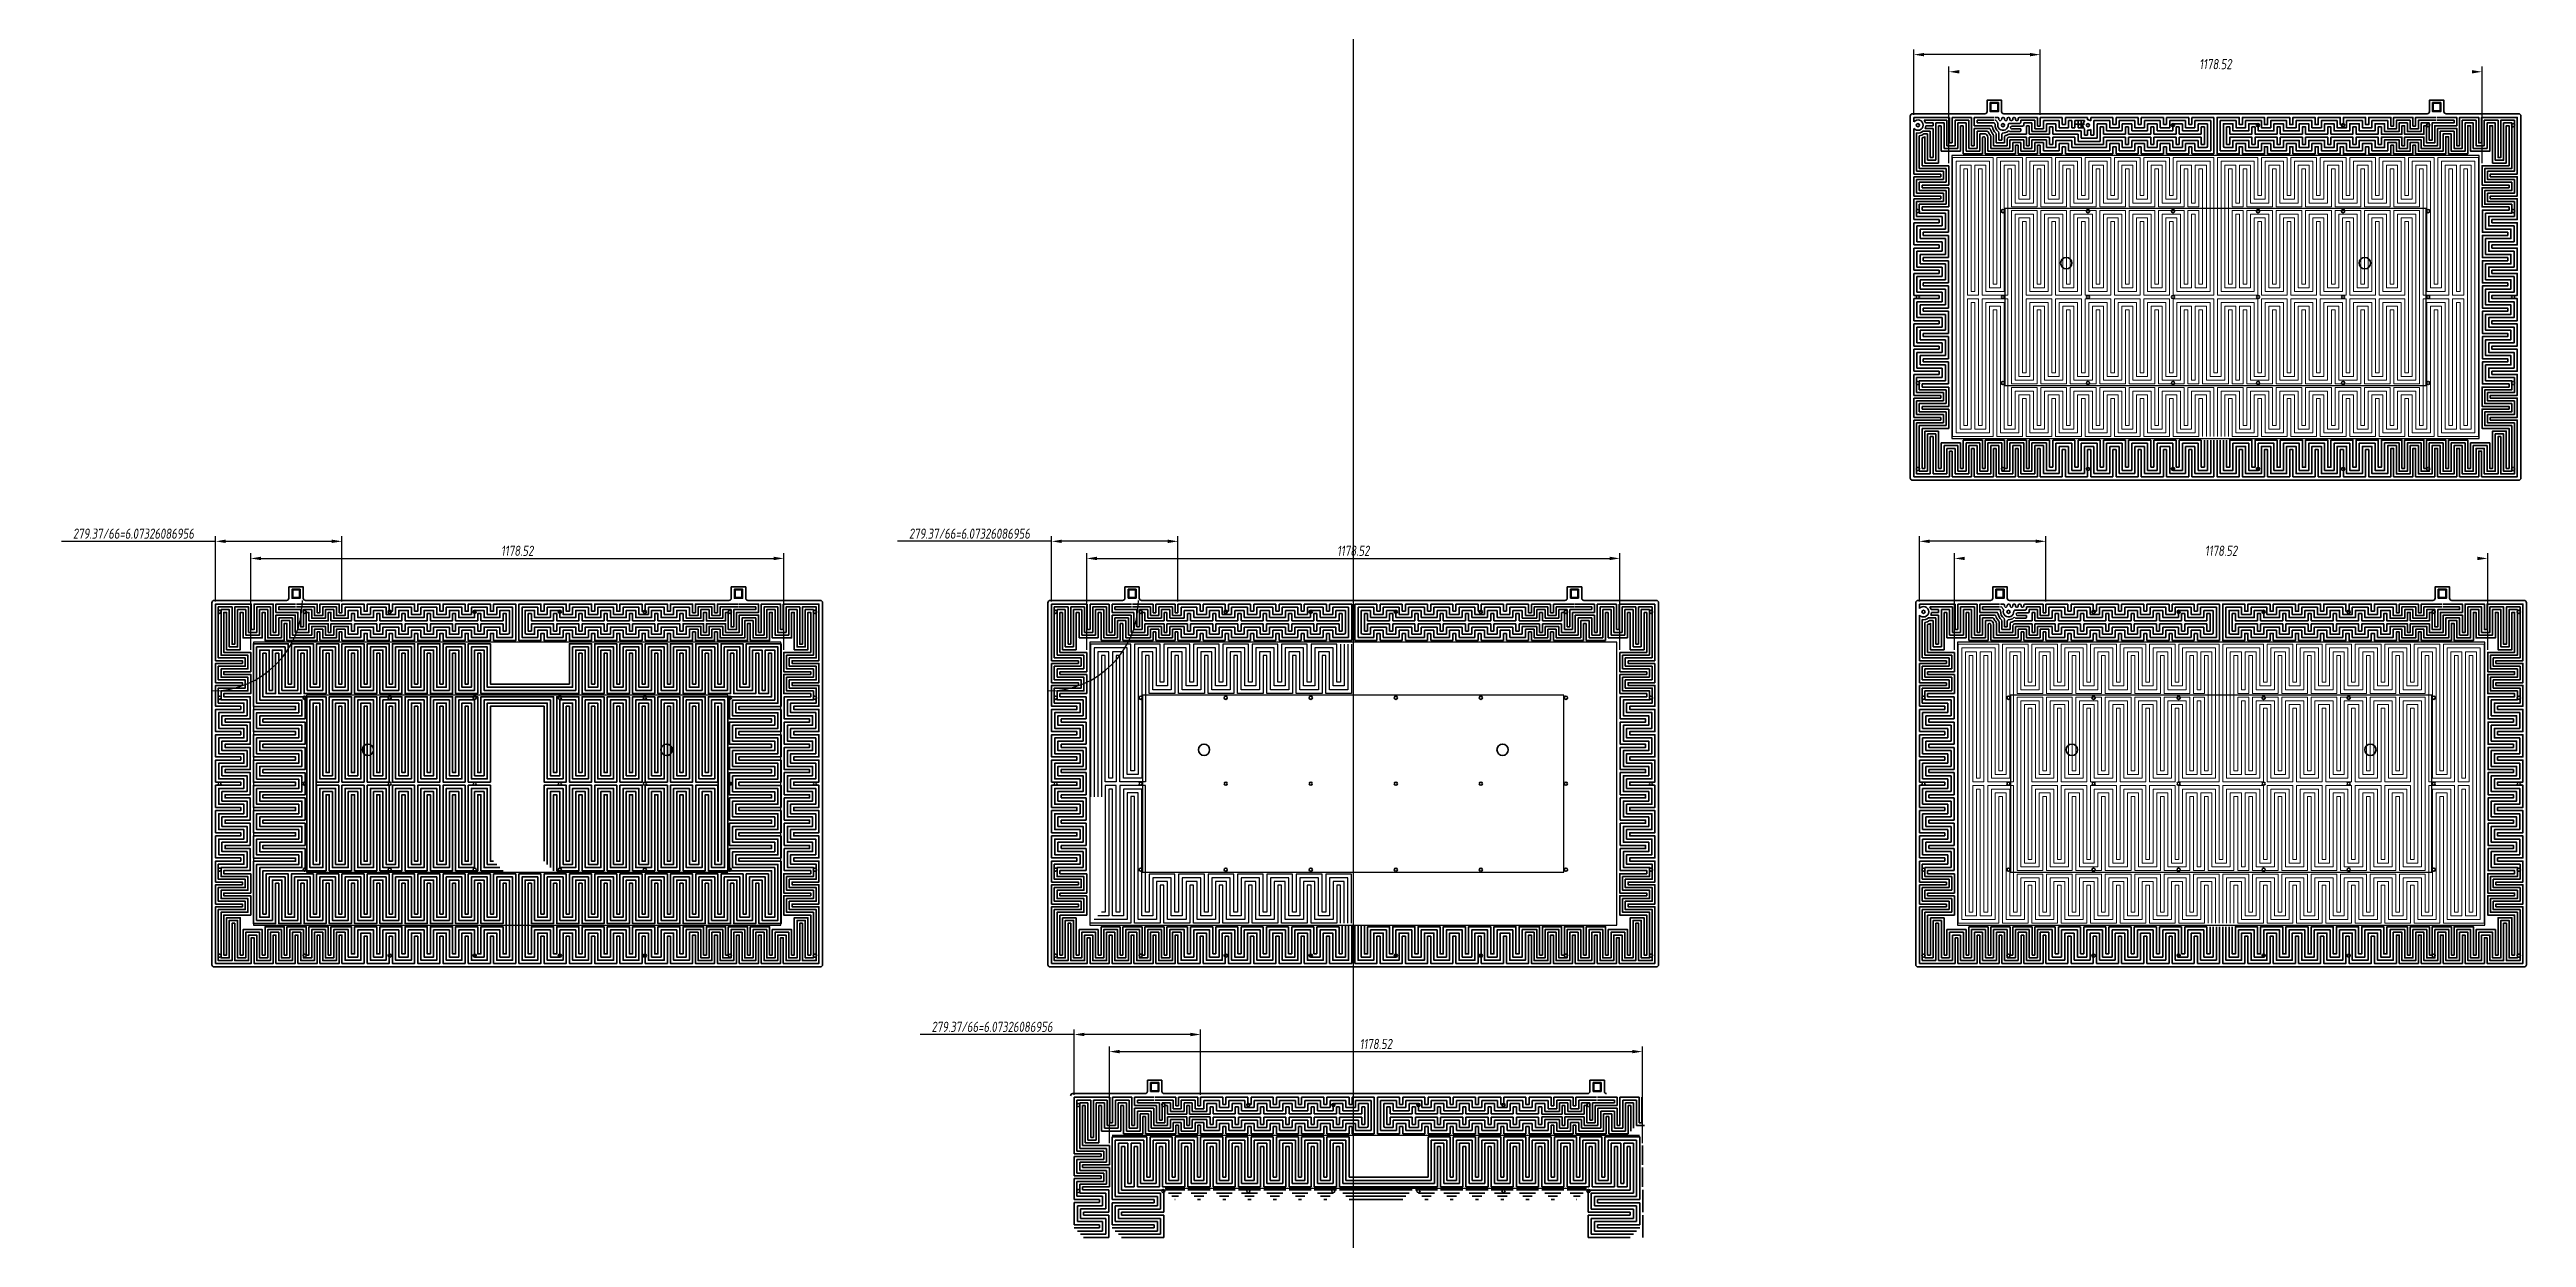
# Model space of a CAD drawing. Header units: millimetres. Extents: x -5937 to 68925, y -3068 to 5300.
# Drawn here: x 50647 to 56122, y 1216 to 3842 of the extents above; entities that cross this region are included whole.
import ezdxf

# ---------------------------------------------------------------- set-up
doc = ezdxf.new("R2010")
doc.units = ezdxf.units.MM
doc.header["$LTSCALE"] = 7
doc.header["$PDSIZE"] = -1
doc.layers.add('参照', color=6, linetype='Continuous', lineweight=9)
doc.layers.add('发热分区', color=20, linetype='Continuous')
doc.styles.add('斜仿宋', font='tssdeng.shx', dxfattribs={"width": 0.8, "oblique": 8, "bigfont": 'tssdchn.shx'})
doc.dimstyles.new('YanXiu', dxfattribs={"dimtxt": 22.5778, "dimasz": 22.5778, "dimexe": 11.2889, "dimexo": 5.64445, "dimgap": 5.64445, "dimtad": 1, "dimtoh": 1, "dimzin": 9, "dimdsep": 46, "dimtxsty": '斜仿宋', "dimcen": 22.5778, "dimazin": 2, "dimtfac": 1, "dimtmove": 0, "dimatfit": 3, "dimfxl": 1, "dimarcsym": 1})

msp = doc.modelspace()

# ---------------------------------------------------------------- texts
at = {"color": 1, "char_height": 22.5778, "attachment_point": 5, "style": '斜仿宋'}
for s, insert in [('1178.52', (55434.896, 3809.745)), ('279.37/66=6.07326086956', (52680.267, 2771.959)), ('1178.52', (53528.727, 2734.128)), ('1178.52', (55447.277, 2734.128)), ('279.37/66=6.07326086956', (52730.267, 1681.959)), ('1178.52', (53578.727, 1644.128))]:
    msp.add_mtext(s, dxfattribs=dict(at, insert=insert))

# ---------------------------------------------------------------- blocks, each defined once
blk = doc.blocks.new('*D79')
at = {"color": 0, "lineweight": -2}
for p, q in [((51013.5, 2755), (50673.2, 2755)), ((51013.5, 2621.9), (51013.5, 2766.3)), ((51270.3, 2755), (51036.1, 2755)), ((51292.9, 2621.9), (51292.9, 2766.3))]:
    blk.add_line(p, q, dxfattribs=at)
at = {"color": 0}
for points in [[(51036.1, 2758.8), (51036.1, 2751.3), (51013.5, 2755)], [(51270.3, 2751.3), (51270.3, 2758.8), (51292.9, 2755)]]:
    blk.add_solid(points, dxfattribs=at)
at = {"layer": 'Defpoints', "color": 0}
for p in [(51013.5, 2755), (51013.5, 2616.3), (51292.9, 2616.3)]:
    blk.add_point(p, dxfattribs=at)
at = {"color": 0, "insert": (50832.1, 2772), "char_height": 22.578, "attachment_point": 5, "style": '斜仿宋'}
blk.add_mtext('279.37/66=6.07326086956', dxfattribs=at)
blk = doc.blocks.new('*D80')
at = {"color": 0, "lineweight": -2}
for p, q in [((51091.3, 2515.1), (51091.3, 2728.5)), ((51113.9, 2717.2), (52247.2, 2717.2)), ((52269.8, 2515.1), (52269.8, 2728.5))]:
    blk.add_line(p, q, dxfattribs=at)
at = {"color": 0}
for points in [[(51113.9, 2721), (51113.9, 2713.4), (51091.3, 2717.2)], [(52247.2, 2713.4), (52247.2, 2721), (52269.8, 2717.2)]]:
    blk.add_solid(points, dxfattribs=at)
at = {"layer": 'Defpoints', "color": 0}
for p in [(52269.8, 2717.2), (51091.3, 2509.4), (52269.8, 2509.4)]:
    blk.add_point(p, dxfattribs=at)
at = {"color": 0, "insert": (51680.5, 2734.1), "char_height": 22.58, "attachment_point": 5, "style": '斜仿宋'}
blk.add_mtext('1178.52', dxfattribs=at)

# ---------------------------------------------------------------- dimensions: what is measured, and where the dimension line sits
at = {"color": 1}
dim = msp.add_linear_dim(base=(51013.542, 2755.025), p1=(51292.914, 2616.276), p2=(51013.542, 2616.276), text='<>/66=6.07326086956', dimstyle='YanXiu', override={"dimtxsty": '斜仿宋'}, dxfattribs=at)
dim.commit()
dim.dimension.update_dxf_attribs({"geometry": '*D79', "text_midpoint": (50832.082, 2771.959)})
dim = msp.add_linear_dim(base=(52269.804, 2717.195), p1=(51091.28, 2509.428), p2=(52269.804, 2509.428), dimstyle='YanXiu', dxfattribs=at)
dim.commit()
dim.dimension.update_dxf_attribs({"geometry": '*D80', "text_midpoint": (51680.542, 2734.128)})

# ---------------------------------------------------------------- linework, layer by layer
at = {"color": 1}
for p, q in [((52861.727, 2755.025), (52521.384, 2755.025)), ((52861.727, 2621.921), (52861.727, 2766.314)), ((53118.521, 2755.025), (52884.305, 2755.025)), ((53141.099, 2621.921), (53141.099, 2766.314)), ((52939.465, 2515.072), (52939.465, 2728.484)), ((52962.043, 2717.195), (54095.411, 2717.195)), ((54117.989, 2515.072), (54117.989, 2728.484)), ((53004.487, 2215.212), (52980.104, 2215.212)), ((52980.104, 2215.212), (52980.104, 1935.551)), ((52996.359, 2207.085), (52988.232, 2207.085)), ((52988.232, 2207.085), (52988.232, 1927.423)), ((52996.359, 1927.423), (52996.359, 2207.085)), ((53004.487, 1935.551), (53004.487, 2215.212)), ((53069.509, 2215.212), (53012.615, 2215.212)), ((53012.615, 2215.212), (53012.615, 1935.551)), ((53061.381, 2207.085), (53020.743, 2207.085)), ((53020.743, 2207.085), (53020.743, 1927.423)), ((53053.253, 2198.957), (53028.87, 2198.957)), ((53028.87, 2198.957), (53028.87, 1919.295)), ((53045.126, 2190.829), (53036.998, 2190.829)), ((53036.998, 2190.829), (53036.998, 1911.168)), ((53045.126, 1911.168), (53045.126, 2190.829)), ((53053.253, 1919.295), (53053.253, 2198.957)), ((53061.381, 1927.423), (53061.381, 2207.085)), ((53069.509, 1935.551), (53069.509, 2215.212)), ((53134.531, 2019.531), (53077.637, 2019.531)), ((53077.637, 2019.531), (53077.637, 1935.551)), ((53126.403, 2011.404), (53085.764, 2011.404)), ((53085.764, 2011.404), (53085.764, 1927.423)), ((53118.275, 2003.276), (53093.892, 2003.276)), ((53093.892, 2003.276), (53093.892, 1919.295)), ((53110.147, 1995.148), (53102.02, 1995.148)), ((53102.02, 1995.148), (53102.02, 1911.168)), ((53110.147, 1911.168), (53110.147, 1995.148)), ((53118.275, 1919.295), (53118.275, 2003.276)), ((53126.403, 1927.423), (53126.403, 2011.404)), ((53134.531, 1935.551), (53134.531, 2019.531)), ((53199.552, 2019.531), (53142.658, 2019.531)), ((53142.658, 2019.531), (53142.658, 1935.551)), ((53191.425, 2011.404), (53150.786, 2011.404)), ((53150.786, 2011.404), (53150.786, 1927.423)), ((53183.297, 2003.276), (53158.914, 2003.276)), ((53158.914, 2003.276), (53158.914, 1919.295)), ((53175.169, 1995.148), (53167.042, 1995.148)), ((53167.042, 1995.148), (53167.042, 1911.168)), ((53175.169, 1911.168), (53175.169, 1995.148)), ((53183.297, 1919.295), (53183.297, 2003.276)), ((53191.425, 1927.423), (53191.425, 2011.404)), ((53199.552, 1935.551), (53199.552, 2019.531)), ((53264.574, 2019.531), (53207.68, 2019.531)), ((53207.68, 2019.531), (53207.68, 1935.551)), ((53256.447, 2011.404), (53215.808, 2011.404)), ((53215.808, 2011.404), (53215.808, 1927.423)), ((53248.319, 2003.276), (53223.936, 2003.276)), ((53223.936, 2003.276), (53223.936, 1919.295)), ((53240.191, 1995.148), (53232.063, 1995.148)), ((53232.063, 1995.148), (53232.063, 1911.168)), ((53240.191, 1911.168), (53240.191, 1995.148)), ((53248.319, 1919.295), (53248.319, 2003.276)), ((53256.447, 1927.423), (53256.447, 2011.404)), ((53264.574, 1935.551), (53264.574, 2019.531)), ((53329.596, 2019.531), (53272.702, 2019.531)), ((53272.702, 2019.531), (53272.702, 1935.551)), ((53321.468, 2011.404), (53280.83, 2011.404)), ((53280.83, 2011.404), (53280.83, 1927.423)), ((53313.341, 2003.276), (53288.957, 2003.276)), ((53288.957, 2003.276), (53288.957, 1919.295)), ((53305.213, 1995.148), (53297.085, 1995.148)), ((53297.085, 1995.148), (53297.085, 1911.168)), ((53305.213, 1911.168), (53305.213, 1995.148)), ((53313.341, 1919.295), (53313.341, 2003.276)), ((53321.468, 1927.423), (53321.468, 2011.404)), ((53329.596, 1935.551), (53329.596, 2019.531)), ((53394.618, 2019.531), (53337.724, 2019.531)), ((53337.724, 2019.531), (53337.724, 1935.551)), ((53386.49, 2011.404), (53345.851, 2011.404)), ((53345.851, 2011.404), (53345.851, 1927.423)), ((53378.362, 2003.276), (53353.979, 2003.276)), ((53353.979, 2003.276), (53353.979, 1919.295)), ((53370.235, 1995.148), (53362.107, 1995.148)), ((53362.107, 1995.148), (53362.107, 1911.168)), ((53370.235, 1911.168), (53370.235, 1995.148)), ((53378.362, 1919.295), (53378.362, 2003.276)), ((53386.49, 1927.423), (53386.49, 2011.404)), ((53394.618, 1935.551), (53394.618, 2019.531)), ((53459.64, 2019.531), (53402.746, 2019.531)), ((53402.746, 2019.531), (53402.746, 1935.551)), ((53451.512, 2011.404), (53410.873, 2011.404)), ((53410.873, 2011.404), (53410.873, 1927.423)), ((53443.384, 2003.276), (53419.001, 2003.276)), ((53419.001, 2003.276), (53419.001, 1919.295)), ((53435.256, 1995.148), (53427.129, 1995.148)), ((53427.129, 1995.148), (53427.129, 1911.168)), ((53435.256, 1911.168), (53435.256, 1995.148)), ((53443.384, 1919.295), (53443.384, 2003.276)), ((53451.512, 1927.423), (53451.512, 2011.404)), ((53459.64, 1935.551), (53459.64, 2019.531)), ((53524.661, 2019.531), (53467.767, 2019.531)), ((53467.767, 2019.531), (53467.767, 1935.551)), ((53516.534, 2011.404), (53475.895, 2011.404)), ((53475.895, 2011.404), (53475.895, 1927.423)), ((53508.406, 2003.276), (53484.023, 2003.276)), ((53484.023, 2003.276), (53484.023, 1919.295)), ((53500.278, 1995.148), (53492.151, 1995.148)), ((53492.151, 1995.148), (53492.151, 1911.168)), ((53500.278, 1911.168), (53500.278, 1995.148)), ((53508.406, 1911.168), (53508.406, 2003.276)), ((53516.534, 1911.168), (53516.534, 2011.404)), ((53524.661, 1911.168), (53524.661, 2019.531)), ((53028.87, 1919.295), (52955.721, 1919.295)), ((52988.232, 1927.423), (52963.848, 1927.423)), ((52980.104, 1935.551), (52971.976, 1935.551)), ((53020.743, 1927.423), (52996.359, 1927.423)), ((53012.615, 1935.551), (53004.487, 1935.551)), ((53093.892, 1919.295), (53053.253, 1919.295)), ((53085.764, 1927.423), (53061.381, 1927.423)), ((53077.637, 1935.551), (53069.509, 1935.551)), ((53158.914, 1919.295), (53118.275, 1919.295)), ((53150.786, 1927.423), (53126.403, 1927.423)), ((53142.658, 1935.551), (53134.531, 1935.551)), ((53223.936, 1919.295), (53183.297, 1919.295)), ((53215.808, 1927.423), (53191.425, 1927.423)), ((53207.68, 1935.551), (53199.552, 1935.551)), ((53288.957, 1919.295), (53248.319, 1919.295)), ((53280.83, 1927.423), (53256.447, 1927.423)), ((53272.702, 1935.551), (53264.574, 1935.551)), ((53353.979, 1919.295), (53313.341, 1919.295)), ((53345.851, 1927.423), (53321.468, 1927.423)), ((53337.724, 1935.551), (53329.596, 1935.551)), ((53419.001, 1919.295), (53378.362, 1919.295)), ((53410.873, 1927.423), (53386.49, 1927.423)), ((53402.746, 1935.551), (53394.618, 1935.551)), ((53484.023, 1919.295), (53443.384, 1919.295)), ((53475.895, 1927.423), (53451.512, 1927.423)), ((53467.767, 1935.551), (53459.64, 1935.551)), ((53036.998, 1911.168), (52947.593, 1911.168)), ((53102.02, 1911.168), (53045.126, 1911.168)), ((53167.042, 1911.168), (53110.147, 1911.168)), ((53232.063, 1911.168), (53175.169, 1911.168)), ((53297.085, 1911.168), (53240.191, 1911.168)), ((53362.107, 1911.168), (53305.213, 1911.168)), ((53427.129, 1911.168), (53370.235, 1911.168)), ((53492.151, 1911.168), (53435.256, 1911.168)), ((52911.727, 1665.025), (52571.384, 1665.025)), ((52911.727, 1531.921), (52911.727, 1676.314)), ((53168.521, 1665.025), (52934.305, 1665.025)), ((53191.099, 1531.921), (53191.099, 1676.314)), ((52989.465, 1425.072), (52989.465, 1638.484)), ((53012.043, 1627.195), (54145.411, 1627.195)), ((54167.989, 1425.072), (54167.989, 1638.484))]:
    msp.add_line(p, q, dxfattribs=at)
at = {"color": 7, "linetype": 'Continuous', "lineweight": 35}
for p, q in [((53039.727, 2654.276), (53023.727, 2654.276)), ((53023.727, 2654.276), (53023.727, 2629.276)), ((53030.727, 2649.276), (53032.227, 2647.776)), ((53030.727, 2629.276), (53030.727, 2649.276)), ((53030.727, 2649.276), (53048.727, 2649.276)), ((53032.227, 2630.776), (53030.727, 2629.276)), ((53048.727, 2629.276), (53030.727, 2629.276)), ((53032.227, 2647.776), (53032.227, 2630.776)), ((53047.227, 2647.776), (53032.227, 2647.776)), ((53032.227, 2630.776), (53047.227, 2630.776)), ((53055.727, 2654.276), (53039.727, 2654.276)), ((53047.227, 2647.776), (53048.727, 2649.276)), ((53047.227, 2630.776), (53047.227, 2647.776)), ((53048.727, 2629.276), (53047.227, 2630.776)), ((53048.727, 2649.276), (53048.727, 2629.276)), ((53055.727, 2629.276), (53055.727, 2654.276)), ((54017.727, 2654.276), (54001.727, 2654.276)), ((54001.727, 2654.276), (54001.727, 2629.276)), ((54008.727, 2629.276), (54008.727, 2649.276)), ((54008.727, 2649.276), (54010.227, 2647.776)), ((54008.727, 2649.276), (54026.727, 2649.276)), ((54010.227, 2630.776), (54008.727, 2629.276)), ((54026.727, 2629.276), (54008.727, 2629.276)), ((54010.227, 2647.776), (54010.227, 2630.776)), ((54010.227, 2647.776), (54025.227, 2647.776)), ((54025.227, 2630.776), (54010.227, 2630.776)), ((54033.727, 2654.276), (54017.727, 2654.276)), ((54025.227, 2647.776), (54026.727, 2649.276)), ((54025.227, 2630.776), (54025.227, 2647.776)), ((54026.727, 2629.276), (54025.227, 2630.776)), ((54026.727, 2649.276), (54026.727, 2629.276)), ((54033.727, 2629.276), (54033.727, 2654.276)), ((52853.727, 2619.276), (52853.727, 1819.276)), ((53018.727, 2624.276), (52858.727, 2624.276)), ((53060.727, 2624.276), (53996.727, 2624.276)), ((54198.727, 2624.276), (54038.727, 2624.276)), ((54203.727, 1819.276), (54203.727, 2619.276)), ((53068.727, 1534.276), (52908.727, 1534.276)), ((53105.727, 1564.276), (53073.727, 1564.276)), ((53073.727, 1564.276), (53073.727, 1539.276)), ((53080.727, 1559.276), (53082.227, 1557.776)), ((53080.727, 1539.276), (53080.727, 1559.276)), ((53080.727, 1559.276), (53098.727, 1559.276)), ((53082.227, 1540.776), (53080.727, 1539.276)), ((53098.727, 1539.276), (53080.727, 1539.276)), ((53082.227, 1557.776), (53082.227, 1540.776)), ((53097.227, 1557.776), (53082.227, 1557.776)), ((53082.227, 1540.776), (53097.227, 1540.776)), ((53097.227, 1557.776), (53098.727, 1559.276)), ((53097.227, 1540.776), (53097.227, 1557.776)), ((53098.727, 1539.276), (53097.227, 1540.776)), ((53098.727, 1559.276), (53098.727, 1539.276)), ((53105.727, 1539.276), (53105.727, 1564.276)), ((53110.727, 1534.276), (54046.727, 1534.276)), ((54083.727, 1564.276), (54051.727, 1564.276)), ((54051.727, 1564.276), (54051.727, 1539.276)), ((54058.727, 1539.276), (54058.727, 1559.276)), ((54058.727, 1559.276), (54060.227, 1557.776)), ((54058.727, 1559.276), (54076.727, 1559.276)), ((54060.227, 1540.776), (54058.727, 1539.276)), ((54076.727, 1539.276), (54058.727, 1539.276)), ((54060.227, 1557.776), (54060.227, 1540.776)), ((54060.227, 1557.776), (54075.227, 1557.776)), ((54075.227, 1540.776), (54060.227, 1540.776)), ((54075.227, 1557.776), (54076.727, 1559.276)), ((54075.227, 1540.776), (54075.227, 1557.776)), ((54076.727, 1539.276), (54075.227, 1540.776)), ((54076.727, 1559.276), (54076.727, 1539.276)), ((54083.727, 1539.276), (54083.727, 1564.276))]:
    msp.add_line(p, q, dxfattribs=at)
at = {"color": 1}
msp.add_xline((53528.727, 1814.276), (0, -1), dxfattribs=at)
for points in [[(54767.896, 3697.538), (54767.896, 3841.931)], [(55047.268, 3697.538), (55047.268, 3841.931)], [(55024.69, 3830.642), (54790.474, 3830.642)], [(54845.635, 3590.689), (54845.635, 3804.101)], [(56024.158, 3590.689), (56024.158, 3804.101)], [(54780.277, 2621.921), (54780.277, 2766.314)], [(55037.071, 2755.025), (54802.855, 2755.025)], [(55059.649, 2621.921), (55059.649, 2766.314)], [(54858.016, 2515.072), (54858.016, 2728.484)], [(56036.539, 2515.072), (56036.539, 2728.484)], [(53500.278, 2527.385), (53500.278, 2443.404), (53492.151, 2443.404), (53492.151, 2527.385), (53435.256, 2527.385), (53435.256, 2443.404), (53427.129, 2443.404), (53427.129, 2527.385), (53370.235, 2527.385), (53370.235, 2443.404), (53362.107, 2443.404), (53362.107, 2527.385), (53305.213, 2527.385), (53305.213, 2443.404), (53297.085, 2443.404), (53297.085, 2527.385), (53240.191, 2527.385), (53240.191, 2443.404), (53232.063, 2443.404), (53232.063, 2527.385), (53175.169, 2527.385), (53175.169, 2443.404), (53167.042, 2443.404), (53167.042, 2527.385), (53110.147, 2527.385), (53110.147, 2443.404), (53102.02, 2443.404), (53102.02, 2527.385), (53045.126, 2527.385), (53045.126, 2247.723), (53036.998, 2247.723), (53036.998, 2527.385), (52947.593, 2527.385), (52947.593, 2190.062)], [(53508.406, 2527.385), (53508.406, 2435.277), (53484.023, 2435.277), (53484.023, 2519.257), (53443.384, 2519.257), (53443.384, 2435.277), (53419.001, 2435.277), (53419.001, 2519.257), (53378.362, 2519.257), (53378.362, 2435.277), (53353.979, 2435.277), (53353.979, 2519.257), (53313.341, 2519.257), (53313.341, 2435.277), (53288.957, 2435.277), (53288.957, 2519.257), (53248.319, 2519.257), (53248.319, 2435.277), (53223.936, 2435.277), (53223.936, 2519.257), (53183.297, 2519.257), (53183.297, 2435.277), (53158.914, 2435.277), (53158.914, 2519.257), (53118.275, 2519.257), (53118.275, 2435.277), (53093.892, 2435.277), (53093.892, 2519.257), (53053.253, 2519.257), (53053.253, 2239.596), (53028.87, 2239.596), (53028.87, 2519.257), (52955.721, 2519.257), (52955.721, 2190.062)], [(53516.534, 2527.385), (53516.534, 2427.149), (53475.895, 2427.149), (53475.895, 2511.13), (53451.512, 2511.13), (53451.512, 2427.149), (53410.873, 2427.149), (53410.873, 2511.13), (53386.49, 2511.13), (53386.49, 2427.149), (53345.851, 2427.149), (53345.851, 2511.13), (53321.468, 2511.13), (53321.468, 2427.149), (53280.83, 2427.149), (53280.83, 2511.13), (53256.447, 2511.13), (53256.447, 2427.149), (53215.808, 2427.149), (53215.808, 2511.13), (53191.425, 2511.13), (53191.425, 2427.149), (53150.786, 2427.149), (53150.786, 2511.13), (53126.403, 2511.13), (53126.403, 2427.149), (53085.764, 2427.149), (53085.764, 2511.13), (53061.381, 2511.13), (53061.381, 2231.468), (53020.743, 2231.468), (53020.743, 2511.13), (52996.359, 2511.13), (52996.359, 2231.468), (52988.232, 2231.468), (52988.232, 2511.13), (52963.848, 2511.13), (52963.848, 2190.062)], [(53524.661, 2527.385), (53524.661, 2419.021), (53467.767, 2419.021), (53467.767, 2503.002), (53459.64, 2503.002), (53459.64, 2419.021), (53402.746, 2419.021), (53402.746, 2503.002), (53394.618, 2503.002), (53394.618, 2419.021), (53337.724, 2419.021), (53337.724, 2503.002), (53329.596, 2503.002), (53329.596, 2419.021), (53272.702, 2419.021), (53272.702, 2503.002), (53264.574, 2503.002), (53264.574, 2419.021), (53207.68, 2419.021), (53207.68, 2503.002), (53199.552, 2503.002), (53199.552, 2419.021), (53142.658, 2419.021), (53142.658, 2503.002), (53134.531, 2503.002), (53134.531, 2419.021), (53077.637, 2419.021), (53077.637, 2503.002), (53069.509, 2503.002), (53069.509, 2223.34), (53012.615, 2223.34), (53012.615, 2503.002), (53004.487, 2503.002), (53004.487, 2223.34), (52980.104, 2223.34), (52980.104, 2503.002), (52971.976, 2503.002), (52971.976, 2190.062)]]:
    msp.add_lwpolyline(points, dxfattribs=at)
at = {"color": 7, "linetype": 'Continuous', "lineweight": 35}
for points in [[(54961.896, 3704.893), (54961.896, 3729.893), (54945.896, 3729.893), (54929.896, 3729.893), (54929.896, 3704.893, -0.41421356), (54924.896, 3699.893), (54764.896, 3699.893, 0.41421356), (54759.896, 3694.893), (54759.896, 2894.893, 0.41421356), (54764.896, 2889.893), (56104.896, 2889.893, 0.41421356), (56109.896, 2894.893), (56109.896, 3694.893, 0.41421356), (56104.896, 3699.893), (55944.896, 3699.893, -0.41421356), (55939.896, 3704.893), (55939.896, 3729.893), (55923.896, 3729.893), (55907.896, 3729.893), (55907.896, 3704.893)], [(54961.896, 3704.893, 0.41421356), (54966.896, 3699.893), (55902.896, 3699.893, 0.41421356), (55907.896, 3704.893)], [(54780.36, 3295.393, 0.8660254), (54773.432, 3295.393)], [(54773.432, 3294.393, 0.8660254), (54780.36, 3294.393)], [(54968.36, 3295.393, 0.8660254), (54961.432, 3295.393)], [(54961.432, 3294.393, 0.8660254), (54968.36, 3294.393)], [(55156.36, 3295.393, 0.8660254), (55149.432, 3295.393)], [(55149.432, 3294.393, 0.8660254), (55156.36, 3294.393)], [(55344.36, 3295.393, 0.8660254), (55337.432, 3295.393)], [(55337.432, 3294.393, 0.8660254), (55344.36, 3294.393)], [(55532.36, 3295.393, 0.8660254), (55525.432, 3295.393)], [(55525.432, 3294.393, 0.8660254), (55532.36, 3294.393)], [(55720.36, 3295.393, 0.8660254), (55713.432, 3295.393)], [(55713.432, 3294.393, 0.8660254), (55720.36, 3294.393)], [(55908.36, 3295.393, 0.8660254), (55901.432, 3295.393)], [(55901.432, 3294.393, 0.8660254), (55908.36, 3294.393)], [(56096.36, 3295.393, 0.8660254), (56089.432, 3295.393)], [(56089.432, 3294.393, 0.8660254), (56096.36, 3294.393)], [(51207.542, 2629.276), (51207.542, 2654.276), (51191.542, 2654.276), (51175.542, 2654.276), (51175.542, 2629.276, -0.41421356), (51170.542, 2624.276), (51010.542, 2624.276, 0.41421356), (51005.542, 2619.276), (51005.542, 1819.276, 0.41421356), (51010.542, 1814.276), (52350.542, 1814.276, 0.41421356), (52355.542, 1819.276), (52355.542, 2619.276, 0.41421356), (52350.542, 2624.276), (52190.542, 2624.276, -0.41421356), (52185.542, 2629.276), (52185.542, 2654.276), (52169.542, 2654.276), (52153.542, 2654.276), (52153.542, 2629.276)], [(51207.542, 2629.276, 0.41421356), (51212.542, 2624.276), (52148.542, 2624.276, 0.41421356), (52153.542, 2629.276)], [(54974.277, 2629.276), (54974.277, 2654.276), (54958.277, 2654.276), (54942.277, 2654.276), (54942.277, 2629.276, -0.41421356), (54937.277, 2624.276), (54777.277, 2624.276, 0.41421356), (54772.277, 2619.276), (54772.277, 1819.276, 0.41421356), (54777.277, 1814.276), (56117.277, 1814.276, 0.41421356), (56122.277, 1819.276), (56122.277, 2619.276, 0.41421356), (56117.277, 2624.276), (55957.277, 2624.276, -0.41421356), (55952.277, 2629.276), (55952.277, 2654.276), (55936.277, 2654.276), (55920.277, 2654.276), (55920.277, 2629.276)], [(54974.277, 2629.276, 0.41421356), (54979.277, 2624.276), (55915.277, 2624.276, 0.41421356), (55920.277, 2629.276)], [(51026.006, 2219.776, 0.8660254), (51019.078, 2219.776)], [(51019.078, 2218.776, 0.8660254), (51026.006, 2218.776)], [(51214.006, 2219.776, 0.8660254), (51207.078, 2219.776)], [(51207.078, 2218.776, 0.8660254), (51214.006, 2218.776)], [(51402.006, 2219.776, 0.8660254), (51395.078, 2219.776)], [(51395.078, 2218.776, 0.8660254), (51402.006, 2218.776)], [(51590.006, 2219.776, 0.8660254), (51583.078, 2219.776)], [(51583.078, 2218.776, 0.8660254), (51590.006, 2218.776)], [(51778.006, 2219.776, 0.8660254), (51771.078, 2219.776)], [(51771.078, 2218.776, 0.8660254), (51778.006, 2218.776)], [(51966.006, 2219.776, 0.8660254), (51959.078, 2219.776)], [(51959.078, 2218.776, 0.8660254), (51966.006, 2218.776)], [(52154.006, 2219.776, 0.8660254), (52147.078, 2219.776)], [(52147.078, 2218.776, 0.8660254), (52154.006, 2218.776)], [(52342.006, 2219.776, 0.8660254), (52335.078, 2219.776)], [(52335.078, 2218.776, 0.8660254), (52342.006, 2218.776)], [(52874.191, 2219.776, 0.8660254), (52867.263, 2219.776)], [(52867.263, 2218.776, 0.8660254), (52874.191, 2218.776)], [(53062.191, 2219.776, 0.8660254), (53055.263, 2219.776)], [(53055.263, 2218.776, 0.8660254), (53062.191, 2218.776)], [(53250.191, 2219.776, 0.8660254), (53243.263, 2219.776)], [(53243.263, 2218.776, 0.8660254), (53250.191, 2218.776)], [(53438.191, 2219.776, 0.8660254), (53431.263, 2219.776)], [(53431.263, 2218.776, 0.8660254), (53438.191, 2218.776)], [(53626.191, 2219.776, 0.8660254), (53619.263, 2219.776)], [(53619.263, 2218.776, 0.8660254), (53626.191, 2218.776)], [(53814.191, 2219.776, 0.8660254), (53807.263, 2219.776)], [(53807.263, 2218.776, 0.8660254), (53814.191, 2218.776)], [(54002.191, 2219.776, 0.8660254), (53995.263, 2219.776)], [(53995.263, 2218.776, 0.8660254), (54002.191, 2218.776)], [(54190.191, 2219.776, 0.8660254), (54183.263, 2219.776)], [(54183.263, 2218.776, 0.8660254), (54190.191, 2218.776)], [(54792.741, 2219.776, 0.8660254), (54785.813, 2219.776)], [(54785.813, 2218.776, 0.8660254), (54792.741, 2218.776)], [(54980.741, 2219.776, 0.8660254), (54973.813, 2219.776)], [(54973.813, 2218.776, 0.8660254), (54980.741, 2218.776)], [(55168.741, 2219.776, 0.8660254), (55161.813, 2219.776)], [(55161.813, 2218.776, 0.8660254), (55168.741, 2218.776)], [(55356.741, 2219.776, 0.8660254), (55349.813, 2219.776)], [(55349.813, 2218.776, 0.8660254), (55356.741, 2218.776)], [(55544.741, 2219.776, 0.8660254), (55537.813, 2219.776)], [(55537.813, 2218.776, 0.8660254), (55544.741, 2218.776)], [(55732.741, 2219.776, 0.8660254), (55725.813, 2219.776)], [(55725.813, 2218.776, 0.8660254), (55732.741, 2218.776)], [(55920.741, 2219.776, 0.8660254), (55913.813, 2219.776)], [(55913.813, 2218.776, 0.8660254), (55920.741, 2218.776)], [(56108.741, 2219.776, 0.8660254), (56101.813, 2219.776)], [(56101.813, 2218.776, 0.8660254), (56108.741, 2218.776)], [(52853.727, 1819.276, 0.41421356), (52858.727, 1814.276), (54198.727, 1814.276, 0.41421356), (54203.727, 1819.276)]]:
    msp.add_lwpolyline(points, format="xyb", dxfattribs=at)
for points in [[(54936.896, 3704.893), (54938.396, 3706.393), (54953.396, 3706.393), (54954.896, 3704.893), (54936.896, 3704.893), (54936.896, 3724.893), (54954.896, 3724.893), (54953.396, 3723.393), (54938.396, 3723.393), (54938.396, 3706.393)], [(54936.896, 3724.893), (54938.396, 3723.393)], [(54954.896, 3724.893), (54954.896, 3704.893)], [(55931.396, 3706.393), (55932.896, 3704.893), (55914.896, 3704.893), (55916.396, 3706.393), (55931.396, 3706.393), (55931.396, 3723.393), (55932.896, 3724.893), (55914.896, 3724.893), (55916.396, 3723.393), (55931.396, 3723.393)], [(55914.896, 3704.893), (55914.896, 3724.893)], [(55932.896, 3724.893), (55932.896, 3704.893)], [(54953.396, 3706.393), (54953.396, 3723.393)], [(55916.396, 3723.393), (55916.396, 3706.393)], [(51182.542, 2649.276), (51184.042, 2647.776), (51184.042, 2630.776), (51182.542, 2629.276), (51182.542, 2649.276), (51200.542, 2649.276), (51200.542, 2629.276), (51199.042, 2630.776), (51199.042, 2647.776), (51200.542, 2649.276)], [(51200.542, 2629.276), (51182.542, 2629.276)], [(51199.042, 2647.776), (51184.042, 2647.776)], [(51184.042, 2630.776), (51199.042, 2630.776)], [(52162.042, 2647.776), (52162.042, 2630.776), (52160.542, 2629.276), (52160.542, 2649.276), (52162.042, 2647.776), (52177.042, 2647.776), (52178.542, 2649.276), (52178.542, 2629.276), (52177.042, 2630.776), (52162.042, 2630.776)], [(52160.542, 2649.276), (52178.542, 2649.276)], [(52178.542, 2629.276), (52160.542, 2629.276)], [(52177.042, 2630.776), (52177.042, 2647.776)], [(54949.277, 2629.276), (54950.777, 2630.776), (54965.777, 2630.776), (54967.277, 2629.276), (54949.277, 2629.276), (54949.277, 2649.276), (54967.277, 2649.276), (54965.777, 2647.776), (54950.777, 2647.776), (54950.777, 2630.776)], [(54949.277, 2649.276), (54950.777, 2647.776)], [(54965.777, 2630.776), (54965.777, 2647.776)], [(54967.277, 2649.276), (54967.277, 2629.276)], [(55943.777, 2630.776), (55945.277, 2629.276), (55927.277, 2629.276), (55928.777, 2630.776), (55943.777, 2630.776), (55943.777, 2647.776), (55945.277, 2649.276), (55927.277, 2649.276), (55928.777, 2647.776), (55943.777, 2647.776)], [(55927.277, 2629.276), (55927.277, 2649.276)], [(55928.777, 2647.776), (55928.777, 2630.776)], [(55945.277, 2649.276), (55945.277, 2629.276)]]:
    msp.add_lwpolyline(points, dxfattribs=at)
at = {"color": 1}
msp.add_lwpolyline([(51005.542, 2424.276, 0.41421356), (51205.542, 2624.276)], format="xyb", dxfattribs=at)
at = {"color": 7, "linetype": 'Continuous', "lineweight": 35}
for centre, radius in [((54776.896, 3674.893), 3.5), ((54964.896, 3674.893), 3.5), ((55152.896, 3674.893), 3.5), ((55340.896, 3674.893), 3.5), ((55528.896, 3674.893), 3.5), ((55716.896, 3674.893), 3.5), ((55904.896, 3674.893), 3.5), ((56092.896, 3674.893), 3.5), ((54776.896, 3484.893), 3.5), ((54964.896, 3484.893), 3.5), ((55152.896, 3484.893), 3.5), ((55340.896, 3484.893), 3.5), ((55528.896, 3484.893), 3.5), ((55716.896, 3484.893), 3.5), ((55904.896, 3484.893), 3.5), ((56092.896, 3484.893), 3.5), ((55104.896, 3369.893), 12.5), ((55764.896, 3369.893), 12.5), ((54776.896, 3104.893), 3.5), ((54964.896, 3104.893), 3.5), ((55152.896, 3104.893), 3.5), ((55340.896, 3104.893), 3.5), ((55528.896, 3104.893), 3.5), ((55716.896, 3104.893), 3.5), ((55904.896, 3104.893), 3.5), ((56092.896, 3104.893), 3.5), ((54776.896, 2914.893), 3.5), ((54964.896, 2914.893), 3.5), ((55152.896, 2914.893), 3.5), ((55340.896, 2914.893), 3.5), ((55528.896, 2914.893), 3.5), ((55716.896, 2914.893), 3.5), ((55904.896, 2914.893), 3.5), ((56092.896, 2914.893), 3.5), ((51022.542, 2599.276), 3.5), ((51210.542, 2599.276), 3.5), ((51398.542, 2599.276), 3.5), ((51586.542, 2599.276), 3.5), ((51774.542, 2599.276), 3.5), ((51962.542, 2599.276), 3.5), ((52150.542, 2599.276), 3.5), ((52338.542, 2599.276), 3.5), ((52870.727, 2599.276), 3.5), ((53058.727, 2599.276), 3.5), ((53246.727, 2599.276), 3.5), ((53434.727, 2599.276), 3.5), ((53622.727, 2599.276), 3.5), ((53810.727, 2599.276), 3.5), ((53998.727, 2599.276), 3.5), ((54186.727, 2599.276), 3.5), ((54789.277, 2599.276), 3.5), ((54977.277, 2599.276), 3.5), ((55165.277, 2599.276), 3.5), ((55353.277, 2599.276), 3.5), ((55541.277, 2599.276), 3.5), ((55729.277, 2599.276), 3.5), ((55917.277, 2599.276), 3.5), ((56105.277, 2599.276), 3.5), ((51022.542, 2409.276), 3.5), ((51210.542, 2409.276), 3.5), ((51398.542, 2409.276), 3.5), ((51586.542, 2409.276), 3.5), ((51774.542, 2409.276), 3.5), ((51962.542, 2409.276), 3.5), ((52150.542, 2409.276), 3.5), ((52338.542, 2409.276), 3.5), ((52870.727, 2409.276), 3.5), ((53058.727, 2409.276), 3.5), ((53246.727, 2409.276), 3.5), ((53434.727, 2409.276), 3.5), ((53622.727, 2409.276), 3.5), ((53810.727, 2409.276), 3.5), ((53998.727, 2409.276), 3.5), ((54186.727, 2409.276), 3.5), ((54789.277, 2409.276), 3.5), ((54977.277, 2409.276), 3.5), ((55165.277, 2409.276), 3.5), ((55353.277, 2409.276), 3.5), ((55541.277, 2409.276), 3.5), ((55729.277, 2409.276), 3.5), ((55917.277, 2409.276), 3.5), ((56105.277, 2409.276), 3.5), ((51350.542, 2294.276), 12.5), ((52010.542, 2294.276), 12.5), ((53198.727, 2294.276), 12.5), ((53858.727, 2294.276), 12.5), ((55117.277, 2294.276), 12.5), ((55777.277, 2294.276), 12.5), ((51022.542, 2029.276), 3.5), ((51210.542, 2029.276), 3.5), ((51398.542, 2029.276), 3.5), ((51586.542, 2029.276), 3.5), ((51774.542, 2029.276), 3.5), ((51962.542, 2029.276), 3.5), ((52150.542, 2029.276), 3.5), ((52338.542, 2029.276), 3.5), ((52870.727, 2029.276), 3.5), ((53058.727, 2029.276), 3.5), ((53246.727, 2029.276), 3.5), ((53434.727, 2029.276), 3.5), ((53622.727, 2029.276), 3.5), ((53810.727, 2029.276), 3.5), ((53998.727, 2029.276), 3.5), ((54186.727, 2029.276), 3.5), ((54789.277, 2029.276), 3.5), ((54977.277, 2029.276), 3.5), ((55165.277, 2029.276), 3.5), ((55353.277, 2029.276), 3.5), ((55541.277, 2029.276), 3.5), ((55729.277, 2029.276), 3.5), ((55917.277, 2029.276), 3.5), ((56105.277, 2029.276), 3.5), ((51022.542, 1839.276), 3.5), ((51210.542, 1839.276), 3.5), ((51398.542, 1839.276), 3.5), ((51586.542, 1839.276), 3.5), ((51774.542, 1839.276), 3.5), ((51962.542, 1839.276), 3.5), ((52150.542, 1839.276), 3.5), ((52338.542, 1839.276), 3.5), ((52870.727, 1839.276), 3.5), ((53058.727, 1839.276), 3.5), ((53246.727, 1839.276), 3.5), ((53434.727, 1839.276), 3.5), ((53622.727, 1839.276), 3.5), ((53810.727, 1839.276), 3.5), ((53998.727, 1839.276), 3.5), ((54186.727, 1839.276), 3.5), ((54789.277, 1839.276), 3.5), ((54977.277, 1839.276), 3.5), ((55165.277, 1839.276), 3.5), ((55353.277, 1839.276), 3.5), ((55541.277, 1839.276), 3.5), ((55729.277, 1839.276), 3.5), ((55917.277, 1839.276), 3.5), ((56105.277, 1839.276), 3.5), ((52920.727, 1509.276), 3.5), ((53108.727, 1509.276), 3.5), ((53296.727, 1509.276), 3.5), ((53484.727, 1509.276), 3.5), ((53672.727, 1509.276), 3.5), ((53860.727, 1509.276), 3.5), ((54048.727, 1509.276), 3.5), ((52920.727, 1319.276), 3.5), ((53108.727, 1319.276), 3.5), ((53296.727, 1319.276), 3.5), ((53484.727, 1319.276), 3.5), ((53672.727, 1319.276), 3.5), ((53860.727, 1319.276), 3.5), ((54048.727, 1319.276), 3.5)]:
    msp.add_circle(centre, radius, dxfattribs=at)
for centre, radius, start, end in [((54776.896, 3674.893), 11.5, 218.499855, 141.500145), ((54776.896, 3674.893), 17.573, 16.032918, 38.447071), ((54776.896, 3674.893), 17.573, 335.479797, 356.019771), ((54964.896, 3674.893), 23.646, 188.368415, 228.467755), ((54964.896, 3674.893), 17.573, 173.586234, 235.834275), ((54964.896, 3674.893), 11.5, 162.887618, 5.485697), ((54964.896, 3674.893), 11.5, 111.883689, 115.762295), ((54964.896, 3674.893), 11.5, 60.743954, 64.736622), ((54964.896, 3674.893), 17.573, 343.887194, 346.453126), ((55152.896, 3674.893), 11.5, 133.035423, 226.964577), ((55152.896, 3674.893), 11.5, 57.84515, 94.308149), ((54776.896, 3674.893), 17.573, 260.412817, 310.481476), ((54776.896, 3674.893), 23.646, 277.646877, 304.703635), ((54776.896, 3674.893), 29.719, 288.073184, 300.9699), ((54964.896, 3674.893), 47.938, 213.798304, 214.408742), ((54964.896, 3674.893), 41.865, 209.713343, 216.762451), ((54964.896, 3674.893), 35.792, 204.574481, 219.676818), ((54964.896, 3674.893), 29.719, 197.82472, 223.417336), ((54964.896, 3674.893), 17.573, 269.841901, 309.989486), ((54964.896, 3674.893), 23.646, 283.254493, 299.045656), ((54964.896, 3674.893), 29.719, 291.969309, 296.120021), ((55152.896, 3674.893), 11.5, 265.691851, 302.15485), ((53018.727, 2629.276), 5, 270, 0), ((53060.727, 2629.276), 5, 180, 270), ((53996.727, 2629.276), 5, 270, 0), ((54038.727, 2629.276), 5, 180, 270), ((52858.727, 2619.276), 5, 90, 180), ((54198.727, 2619.276), 5, 360, 90), ((54789.277, 2599.276), 11.5, 218.499855, 141.500145), ((54789.277, 2599.276), 17.573, 260.412817, 310.481476), ((54789.277, 2599.276), 23.646, 277.646877, 304.703635), ((54789.277, 2599.276), 29.719, 288.073184, 300.9699), ((54789.277, 2599.276), 17.573, 16.032918, 38.447071), ((54789.277, 2599.276), 17.573, 335.479797, 356.019771), ((54977.277, 2599.276), 41.865, 209.713343, 216.762451), ((54977.277, 2599.276), 35.792, 204.574481, 219.676818), ((54977.277, 2599.276), 29.719, 197.82472, 223.417336), ((54977.277, 2599.276), 23.646, 188.368415, 228.467755), ((54977.277, 2599.276), 17.573, 173.586234, 235.834275), ((54977.277, 2599.276), 11.5, 162.887618, 5.485697), ((54977.277, 2599.276), 11.5, 111.883689, 115.762295), ((54977.277, 2599.276), 17.573, 269.841901, 309.989486), ((54977.277, 2599.276), 11.5, 60.743954, 64.736622), ((54977.277, 2599.276), 23.646, 283.254493, 299.045656), ((54977.277, 2599.276), 17.573, 343.887194, 346.453126), ((54977.277, 2599.276), 47.938, 213.798304, 214.408742), ((54977.277, 2599.276), 29.719, 291.969309, 296.120021), ((52908.727, 1529.276), 5, 90, 180), ((53068.727, 1539.276), 5, 270, 0), ((53110.727, 1539.276), 5, 180, 270), ((54046.727, 1539.276), 5, 270, 0), ((54088.727, 1539.276), 5, 180, 270)]:
    msp.add_arc(centre, radius, start, end, dxfattribs=at)
at = {"color": 1}
for centre, radius, start, end in [((54938.93, 3671.073), 2.6, 8.368415, 90), ((54944.85, 3677.147), 2.6, 353.586234, 90), ((54948.377, 3683.22), 2.6, 22.818343, 90), ((54958.768, 3687.592), 8.673, 202.818343, 229.324957), ((54958.768, 3687.592), 2.6, 180, 295.762295), ((54959.641, 3687.977), 2.6, 291.883689, 360), ((54970.914, 3687.645), 2.6, 180, 244.736622), ((54971.787, 3687.195), 2.6, 240.743954, 0), ((54978.932, 3676.241), 2.6, 90, 185.485697), ((54984.277, 3669.295), 2.6, 163.887194, 270), ((54984.508, 3670.168), 2.6, 90, 166.453126), ((54922.899, 3646.78), 2.6, 33.798304, 90), ((54923.201, 3646.334), 2.6, 0, 34.408742), ((54926.278, 3652.854), 2.6, 29.713343, 90), ((54929.982, 3658.927), 2.6, 24.574481, 90), ((54929.274, 3648.281), 2.6, 0, 36.762451), ((54934.129, 3665), 2.6, 17.82472, 90), ((54935.348, 3650.382), 2.6, 360, 39.676818), ((54941.421, 3652.68), 2.6, 360, 43.417336), ((54947.494, 3655.246), 2.6, 360, 48.467755), ((54953.567, 3658.202), 2.6, 360, 55.834275), ((54964.841, 3654.72), 2.6, 89.841901, 180), ((54970.914, 3649.346), 2.6, 103.254493, 180), ((54976.987, 3644.921), 2.6, 111.969309, 180), ((54977.86, 3659.437), 2.6, 46.692195, 129.989486), ((54977.639, 3651.948), 2.6, 90, 119.045656), ((54979.125, 3645.875), 2.6, 90, 116.120021), ((54981.427, 3663.221), 2.6, 226.692195, 270), ((52853.727, 2624.276), 200, 270, 360), ((54935.28, 2571.164), 2.6, 33.798304, 90), ((54938.659, 2577.237), 2.6, 29.713343, 90), ((54942.363, 2583.31), 2.6, 24.574481, 90), ((54941.655, 2572.664), 2.6, 0, 36.762451), ((54946.51, 2589.383), 2.6, 17.82472, 90), ((54947.729, 2574.765), 2.6, 360, 39.676818), ((54951.311, 2595.457), 2.6, 8.368415, 90), ((54953.802, 2577.063), 2.6, 360, 43.417336), ((54957.231, 2601.53), 2.6, 353.586234, 90), ((54960.758, 2607.603), 2.6, 22.818343, 90), ((54959.875, 2579.629), 2.6, 360, 48.467755), ((54971.149, 2611.975), 8.673, 202.818343, 229.324957), ((54965.948, 2582.585), 2.6, 360, 55.834275), ((54971.149, 2611.975), 2.6, 180, 295.762295), ((54972.022, 2612.36), 2.6, 291.883689, 360), ((54977.222, 2579.103), 2.6, 89.841901, 180), ((54983.295, 2612.028), 2.6, 180, 244.736622), ((54983.295, 2573.729), 2.6, 103.254493, 180), ((54984.168, 2611.578), 2.6, 240.743954, 0), ((54990.241, 2583.821), 2.6, 46.692195, 129.989486), ((54991.313, 2600.624), 2.6, 90, 185.485697), ((54990.02, 2576.331), 2.6, 90, 119.045656), ((54993.808, 2587.604), 2.6, 226.692195, 270), ((54996.658, 2593.678), 2.6, 163.887194, 270), ((54996.889, 2594.551), 2.6, 90, 166.453126), ((54935.582, 2570.718), 2.6, 0, 34.408742), ((54989.368, 2569.304), 2.6, 111.969309, 180), ((54991.506, 2570.258), 2.6, 90, 116.120021)]:
    msp.add_arc(centre, radius, start, end, dxfattribs=at)
at = {"color": 1, "lineweight": 35}
for centre in [(54951.42, 3679.042), (54963.801, 2603.425)]:
    msp.add_arc(centre, 2.6, 342.887618, 49.324957, dxfattribs=at)
at = {"color": 1}
for points in [[(54790.474, 3834.405), (54790.474, 3826.879), (54767.896, 3830.642)], [(55024.69, 3826.879), (55024.69, 3834.405), (55047.268, 3830.642)], [(54868.212, 3796.575), (54868.212, 3789.049), (54845.635, 3792.812)], [(56001.58, 3789.049), (56001.58, 3796.575), (56024.158, 3792.812)], [(52884.305, 2758.788), (52884.305, 2751.263), (52861.727, 2755.025)], [(53118.521, 2751.263), (53118.521, 2758.788), (53141.099, 2755.025)], [(54802.855, 2758.788), (54802.855, 2751.263), (54780.277, 2755.025)], [(55037.071, 2751.263), (55037.071, 2758.788), (55059.649, 2755.025)], [(52962.043, 2720.958), (52962.043, 2713.432), (52939.465, 2717.195)], [(54095.411, 2713.432), (54095.411, 2720.958), (54117.989, 2717.195)], [(54880.593, 2720.958), (54880.593, 2713.432), (54858.016, 2717.195)], [(56013.961, 2713.432), (56013.961, 2720.958), (56036.539, 2717.195)], [(52934.305, 1668.788), (52934.305, 1661.263), (52911.727, 1665.025)], [(53168.521, 1661.263), (53168.521, 1668.788), (53191.099, 1665.025)], [(53012.043, 1630.958), (53012.043, 1623.432), (52989.465, 1627.195)], [(54145.411, 1623.432), (54145.411, 1630.958), (54167.989, 1627.195)]]:
    msp.add_solid(points, dxfattribs=at)
at = {"layer": '参照', "linetype": 'Continuous', "lineweight": 35}
for p, q in [((54767.896, 3682.052), (54767.896, 3691.893)), ((54767.896, 3691.893), (54846.849, 3691.893)), ((54790.659, 3685.82), (54804.336, 3685.82)), ((54790.659, 3685.82), (54840.775, 3685.82)), ((54793.786, 3679.747), (54810.409, 3679.747)), ((54810.409, 3673.673), (54794.427, 3673.673)), ((54810.409, 3673.673), (54810.409, 3679.747)), ((54816.482, 3597.191), (54816.482, 3679.747)), ((54816.482, 3679.747), (54834.702, 3679.747)), ((54828.629, 3673.673), (54822.556, 3673.673)), ((54822.556, 3673.673), (54822.556, 3591.118)), ((54828.629, 3617.203), (54828.629, 3673.673)), ((54834.702, 3679.747), (54834.702, 3623.276)), ((54840.775, 3685.82), (54840.775, 3629.349)), ((54846.849, 3691.893), (54846.849, 3635.423)), ((54852.922, 3635.423), (54852.922, 3691.893)), ((54852.922, 3691.893), (54895.435, 3691.893)), ((54858.995, 3629.349), (54858.995, 3685.82)), ((54858.995, 3685.82), (54889.361, 3685.82)), ((54865.068, 3623.276), (54865.068, 3679.747)), ((54865.068, 3679.747), (54883.288, 3679.747)), ((54877.215, 3673.673), (54871.142, 3673.673)), ((54871.142, 3673.673), (54871.142, 3617.203)), ((54877.215, 3611.13), (54877.215, 3673.673)), ((54883.288, 3679.747), (54883.288, 3617.203)), ((54889.361, 3685.82), (54889.361, 3623.276)), ((54895.435, 3691.893), (54895.435, 3629.349)), ((54901.508, 3673.673), (54901.508, 3691.893)), ((54901.508, 3691.893), (54944.896, 3691.893)), ((54938.93, 3673.673), (54901.508, 3673.673)), ((54907.581, 3679.747), (54907.581, 3685.82)), ((54907.581, 3685.82), (54944.896, 3685.82)), ((54944.85, 3679.747), (54907.581, 3679.747)), ((54946.896, 3691.893), (54953.568, 3691.893)), ((54948.377, 3685.82), (54946.896, 3685.82)), ((54956.168, 3687.592), (54956.168, 3689.293)), ((54962.241, 3687.977), (54962.241, 3689.293)), ((54964.841, 3691.893), (54965.714, 3691.893)), ((54968.314, 3687.645), (54968.314, 3689.293)), ((54974.387, 3687.195), (54974.387, 3689.293)), ((54976.987, 3691.893), (54977.86, 3691.893)), ((54978.932, 3678.841), (55002.153, 3678.841)), ((54980.46, 3687.514), (54980.46, 3689.293)), ((54983.06, 3684.914), (54983.934, 3684.914)), ((54984.508, 3672.768), (55008.227, 3672.768)), ((54986.534, 3687.514), (54986.534, 3689.293)), ((54989.134, 3691.893), (54990.007, 3691.893)), ((54992.607, 3689.293), (54992.607, 3687.514)), ((54995.207, 3684.914), (54996.08, 3684.914)), ((54998.68, 3687.514), (54998.68, 3689.293)), ((55001.28, 3691.893), (55041.193, 3691.893)), ((55035.12, 3685.82), (55004.753, 3685.82)), ((55004.753, 3685.82), (55004.753, 3681.441)), ((55029.046, 3679.747), (55010.827, 3679.747)), ((55010.827, 3679.747), (55010.827, 3675.368)), ((55022.973, 3673.673), (55016.9, 3673.673)), ((55016.9, 3673.673), (55016.9, 3654.548)), ((55022.973, 3654.548), (55022.973, 3673.673)), ((55029.046, 3660.621), (55029.046, 3679.747)), ((55035.12, 3666.695), (55035.12, 3685.82)), ((55041.193, 3691.893), (55041.193, 3672.768)), ((55041.193, 3672.768), (55047.268, 3672.768)), ((55047.268, 3672.768), (55047.268, 3691.893)), ((55047.268, 3691.893), (55096.158, 3691.893)), ((55089.174, 3684.909), (55054.252, 3684.909)), ((55054.252, 3684.909), (55054.252, 3666.695)), ((55082.189, 3677.925), (55061.237, 3677.925)), ((55061.237, 3677.925), (55061.237, 3660.621)), ((55075.205, 3670.94), (55068.221, 3670.94)), ((55068.221, 3670.94), (55068.221, 3654.548)), ((55075.205, 3655.004), (55075.205, 3670.94)), ((55082.189, 3661.988), (55082.189, 3677.925)), ((55089.174, 3668.972), (55089.174, 3684.909)), ((55110.127, 3668.972), (55089.174, 3668.972)), ((55096.158, 3691.893), (55096.158, 3675.956)), ((55096.158, 3675.956), (55103.142, 3675.956)), ((55103.142, 3675.956), (55103.142, 3691.893)), ((55103.142, 3691.893), (55152.032, 3691.893)), ((55110.127, 3684.909), (55110.127, 3668.972)), ((55117.111, 3684.909), (55110.127, 3684.909)), ((55117.111, 3684.909), (55117.111, 3668.972)), ((55124.095, 3668.972), (55117.111, 3668.972)), ((55124.095, 3684.909), (55124.095, 3668.972)), ((55145.048, 3684.909), (55124.095, 3684.909)), ((55145.048, 3676.909), (55124.095, 3676.909)), ((55131.079, 3684.909), (55131.079, 3668.972)), ((55143.038, 3668.972), (55131.079, 3668.972)), ((55138.064, 3668.972), (55138.064, 3684.909)), ((55145.048, 3683.299), (55145.048, 3684.909)), ((55152.032, 3691.893), (55152.032, 3686.361)), ((55159.017, 3684.629), (55159.017, 3691.893)), ((55159.017, 3691.893), (55207.907, 3691.893)), ((55200.922, 3684.909), (55166.001, 3684.909)), ((55166.001, 3684.909), (55166.001, 3653.035)), ((55193.938, 3677.925), (55172.985, 3677.925)), ((55172.985, 3677.925), (55172.985, 3646.051)), ((55186.954, 3670.94), (55179.97, 3670.94)), ((55179.97, 3670.94), (55179.97, 3639.067)), ((55186.954, 3655.004), (55186.954, 3670.94)), ((55193.938, 3661.988), (55193.938, 3677.925)), ((55200.922, 3668.972), (55200.922, 3684.909)), ((55221.875, 3668.972), (55200.922, 3668.972)), ((55207.907, 3691.893), (55207.907, 3675.956)), ((55207.907, 3675.956), (55214.891, 3675.956)), ((55214.891, 3675.956), (55214.891, 3691.893)), ((55214.891, 3691.893), (55263.781, 3691.893)), ((55256.797, 3684.909), (55221.875, 3684.909)), ((55221.875, 3684.909), (55221.875, 3668.972)), ((55249.812, 3677.925), (55228.86, 3677.925)), ((55228.86, 3677.925), (55228.86, 3661.988)), ((55242.828, 3670.94), (55235.844, 3670.94)), ((55235.844, 3670.94), (55235.844, 3655.004)), ((55242.828, 3655.004), (55242.828, 3670.94)), ((55249.812, 3661.988), (55249.812, 3677.925)), ((55256.797, 3668.972), (55256.797, 3684.909)), ((55277.75, 3668.972), (55256.797, 3668.972)), ((55263.781, 3691.893), (55263.781, 3675.956)), ((55263.781, 3675.956), (55270.765, 3675.956)), ((55270.765, 3675.956), (55270.765, 3691.893)), ((55270.765, 3691.893), (55319.655, 3691.893)), ((55312.671, 3684.909), (55277.75, 3684.909)), ((55277.75, 3684.909), (55277.75, 3668.972)), ((55305.687, 3677.925), (55284.734, 3677.925)), ((55284.734, 3677.925), (55284.734, 3661.988)), ((55298.703, 3670.94), (55291.718, 3670.94)), ((55291.718, 3670.94), (55291.718, 3655.004)), ((55298.703, 3655.004), (55298.703, 3670.94)), ((55305.687, 3661.988), (55305.687, 3677.925)), ((55312.671, 3668.972), (55312.671, 3684.909)), ((55333.624, 3668.972), (55312.671, 3668.972)), ((55319.655, 3691.893), (55319.655, 3675.956)), ((55319.655, 3675.956), (55326.64, 3675.956)), ((55326.64, 3675.956), (55326.64, 3691.893)), ((55326.64, 3691.893), (55375.53, 3691.893)), ((55368.545, 3684.909), (55333.624, 3684.909)), ((55333.624, 3684.909), (55333.624, 3668.972)), ((55361.561, 3677.925), (55340.608, 3677.925)), ((55340.608, 3677.925), (55340.608, 3661.988)), ((55354.577, 3670.94), (55347.593, 3670.94)), ((55347.593, 3670.94), (55347.593, 3655.004)), ((55354.577, 3655.004), (55354.577, 3670.94)), ((55361.561, 3661.988), (55361.561, 3677.925)), ((55368.545, 3668.972), (55368.545, 3684.909)), ((55389.498, 3668.972), (55368.545, 3668.972)), ((55375.53, 3691.893), (55375.53, 3675.956)), ((55375.53, 3675.956), (55382.514, 3675.956)), ((55382.514, 3675.956), (55382.514, 3691.893)), ((55382.514, 3691.893), (55431.404, 3691.893)), ((55424.42, 3684.909), (55389.498, 3684.909)), ((55389.498, 3684.909), (55389.498, 3668.972)), ((55417.436, 3677.925), (55396.483, 3677.925)), ((55396.483, 3677.925), (55396.483, 3661.988)), ((55410.451, 3670.94), (55403.467, 3670.94)), ((55403.467, 3670.94), (55403.467, 3655.004)), ((55410.451, 3632.082), (55410.451, 3670.94)), ((55417.436, 3628.398), (55417.436, 3677.925)), ((55424.42, 3618.114), (55424.42, 3684.909)), ((55431.404, 3691.893), (55431.404, 3611.13)), ((54767.896, 3566.825), (54767.896, 3667.734)), ((54773.97, 3572.898), (54773.97, 3657.566)), ((54780.043, 3578.971), (54780.043, 3651.457)), ((54786.116, 3646.64), (54786.116, 3585.044)), ((54804.336, 3661.527), (54788.305, 3661.527)), ((54798.263, 3655.454), (54790.359, 3655.454)), ((54792.189, 3591.118), (54792.189, 3649.411)), ((54810.409, 3667.6), (54792.884, 3667.6)), ((54798.263, 3655.454), (54798.263, 3597.191)), ((54804.336, 3661.527), (54804.336, 3603.264)), ((54810.409, 3603.264), (54810.409, 3667.6)), ((54871.142, 3617.203), (54828.629, 3617.203)), ((54834.702, 3623.276), (54865.068, 3623.276)), ((54840.775, 3629.349), (54858.995, 3629.349)), ((54846.849, 3635.423), (54852.922, 3635.423)), ((54883.288, 3617.203), (54913.655, 3617.203)), ((54889.361, 3623.276), (54907.581, 3623.276)), ((54895.435, 3629.349), (54901.508, 3629.349)), ((54901.508, 3629.349), (54901.508, 3667.6)), ((54901.508, 3667.6), (54934.129, 3667.6)), ((54907.581, 3623.276), (54907.581, 3661.527)), ((54907.581, 3661.527), (54929.982, 3661.527)), ((54913.655, 3617.203), (54913.655, 3655.454)), ((54913.655, 3655.454), (54926.278, 3655.454)), ((54919.728, 3646.78), (54919.728, 3611.13)), ((54922.899, 3649.38), (54922.328, 3649.38)), ((54925.801, 3611.13), (54925.801, 3646.334)), ((54931.874, 3648.281), (54931.874, 3617.203)), ((54931.874, 3617.203), (54986.534, 3617.203)), ((54937.948, 3650.382), (54937.948, 3623.276)), ((54937.948, 3623.276), (54980.46, 3623.276)), ((54944.021, 3652.68), (54944.021, 3629.349)), ((54944.021, 3629.349), (54974.387, 3629.349)), ((54950.094, 3635.423), (54950.094, 3655.246)), ((54968.314, 3635.423), (54950.094, 3635.423)), ((54956.167, 3641.496), (54956.167, 3658.202)), ((54962.241, 3641.496), (54956.167, 3641.496)), ((54962.241, 3654.72), (54962.241, 3641.496)), ((54968.314, 3649.346), (54968.314, 3635.423)), ((54974.387, 3629.349), (54974.387, 3644.921)), ((55016.9, 3654.548), (54977.639, 3654.548)), ((54979.125, 3648.475), (55016.9, 3648.475)), ((54980.46, 3623.276), (54980.46, 3642.401)), ((54980.46, 3642.401), (55010.827, 3642.401)), ((55002.153, 3660.621), (54981.427, 3660.621)), ((55004.753, 3666.695), (54984.277, 3666.695)), ((54986.534, 3617.203), (54986.534, 3636.328)), ((54986.534, 3636.328), (55004.753, 3636.328)), ((54998.68, 3630.255), (54992.607, 3630.255)), ((54992.607, 3630.255), (54992.607, 3611.13)), ((54998.68, 3611.13), (54998.68, 3630.255)), ((55004.753, 3666.695), (55004.753, 3663.221)), ((55004.753, 3636.328), (55004.753, 3617.203)), ((55004.753, 3617.203), (55035.12, 3617.203)), ((55010.827, 3642.401), (55010.827, 3623.276)), ((55010.827, 3623.276), (55029.046, 3623.276)), ((55016.9, 3648.475), (55016.9, 3629.349)), ((55016.9, 3629.349), (55022.973, 3629.349)), ((55068.221, 3654.548), (55022.973, 3654.548)), ((55022.973, 3629.349), (55022.973, 3648.475)), ((55022.973, 3648.475), (55068.221, 3648.475)), ((55061.237, 3660.621), (55029.046, 3660.621)), ((55029.046, 3623.276), (55029.046, 3642.401)), ((55029.046, 3642.401), (55061.237, 3642.401)), ((55054.252, 3666.695), (55035.12, 3666.695)), ((55035.12, 3617.203), (55035.12, 3636.328)), ((55035.12, 3636.328), (55054.252, 3636.328)), ((55047.268, 3630.255), (55041.193, 3630.255)), ((55041.193, 3630.255), (55041.193, 3611.13)), ((55047.268, 3611.13), (55047.268, 3630.255)), ((55054.252, 3636.328), (55054.252, 3618.114)), ((55054.252, 3618.114), (55089.174, 3618.114)), ((55061.237, 3642.401), (55061.237, 3625.098)), ((55061.237, 3625.098), (55082.189, 3625.098)), ((55068.221, 3648.475), (55068.221, 3632.082)), ((55068.221, 3632.082), (55075.205, 3632.082)), ((55131.079, 3655.004), (55075.205, 3655.004)), ((55075.205, 3632.082), (55075.205, 3648.019)), ((55075.205, 3648.019), (55124.095, 3648.019)), ((55138.064, 3661.988), (55082.189, 3661.988)), ((55082.189, 3625.098), (55082.189, 3641.035)), ((55082.189, 3641.035), (55117.111, 3641.035)), ((55089.174, 3618.114), (55089.174, 3634.051)), ((55089.174, 3634.051), (55110.127, 3634.051)), ((55103.142, 3627.066), (55096.158, 3627.066)), ((55096.158, 3627.066), (55096.158, 3611.13)), ((55103.142, 3611.13), (55103.142, 3627.066)), ((55110.127, 3634.051), (55110.127, 3618.114)), ((55110.127, 3618.114), (55200.922, 3618.114)), ((55117.111, 3641.035), (55117.111, 3625.098)), ((55117.111, 3625.098), (55193.938, 3625.098)), ((55124.095, 3648.019), (55124.095, 3632.082)), ((55124.095, 3632.082), (55186.954, 3632.082)), ((55131.079, 3639.067), (55131.079, 3655.004)), ((55179.97, 3639.067), (55131.079, 3639.067)), ((55138.064, 3646.051), (55138.064, 3661.988)), ((55172.985, 3646.051), (55138.064, 3646.051)), ((55145.048, 3653.035), (55145.048, 3666.487)), ((55152.032, 3653.035), (55145.048, 3653.035)), ((55152.032, 3663.426), (55152.032, 3653.035)), ((55159.017, 3653.035), (55159.017, 3665.157)), ((55166.001, 3653.035), (55159.017, 3653.035)), ((55235.844, 3655.004), (55186.954, 3655.004)), ((55186.954, 3632.082), (55186.954, 3648.019)), ((55186.954, 3648.019), (55235.844, 3648.019)), ((55228.86, 3661.988), (55193.938, 3661.988)), ((55193.938, 3625.098), (55193.938, 3641.035)), ((55193.938, 3641.035), (55228.86, 3641.035)), ((55200.922, 3618.114), (55200.922, 3634.051)), ((55200.922, 3634.051), (55221.875, 3634.051)), ((55214.891, 3627.066), (55207.907, 3627.066)), ((55207.907, 3627.066), (55207.907, 3611.13)), ((55214.891, 3611.13), (55214.891, 3627.066)), ((55221.875, 3634.051), (55221.875, 3618.114)), ((55221.875, 3618.114), (55256.797, 3618.114)), ((55228.86, 3641.035), (55228.86, 3625.098)), ((55228.86, 3625.098), (55249.812, 3625.098)), ((55235.844, 3648.019), (55235.844, 3632.082)), ((55235.844, 3632.082), (55242.828, 3632.082)), ((55291.718, 3655.004), (55242.828, 3655.004)), ((55242.828, 3632.082), (55242.828, 3648.019)), ((55242.828, 3648.019), (55291.718, 3648.019)), ((55284.734, 3661.988), (55249.812, 3661.988)), ((55249.812, 3625.098), (55249.812, 3641.035)), ((55249.812, 3641.035), (55284.734, 3641.035)), ((55256.797, 3618.114), (55256.797, 3634.051)), ((55256.797, 3634.051), (55277.75, 3634.051)), ((55270.765, 3627.066), (55263.781, 3627.066)), ((55263.781, 3627.066), (55263.781, 3611.13)), ((55270.765, 3611.13), (55270.765, 3627.066)), ((55277.75, 3634.051), (55277.75, 3618.114)), ((55277.75, 3618.114), (55312.671, 3618.114)), ((55284.734, 3641.035), (55284.734, 3625.098)), ((55284.734, 3625.098), (55305.687, 3625.098)), ((55291.718, 3648.019), (55291.718, 3632.082)), ((55291.718, 3632.082), (55298.703, 3632.082)), ((55347.593, 3655.004), (55298.703, 3655.004)), ((55298.703, 3632.082), (55298.703, 3648.019)), ((55298.703, 3648.019), (55347.593, 3648.019)), ((55340.608, 3661.988), (55305.687, 3661.988)), ((55305.687, 3625.098), (55305.687, 3641.035)), ((55305.687, 3641.035), (55340.608, 3641.035)), ((55312.671, 3618.114), (55312.671, 3634.051)), ((55312.671, 3634.051), (55333.624, 3634.051)), ((55326.64, 3627.066), (55319.655, 3627.066)), ((55319.655, 3627.066), (55319.655, 3611.13)), ((55326.64, 3611.13), (55326.64, 3627.066)), ((55333.624, 3634.051), (55333.624, 3618.114)), ((55333.624, 3618.114), (55368.545, 3618.114)), ((55340.608, 3641.035), (55340.608, 3625.098)), ((55340.608, 3625.098), (55361.561, 3625.098)), ((55347.593, 3648.019), (55347.593, 3632.082)), ((55347.593, 3632.082), (55354.577, 3632.082)), ((55403.467, 3655.004), (55354.577, 3655.004)), ((55354.577, 3632.082), (55354.577, 3648.019)), ((55354.577, 3648.019), (55403.467, 3648.019)), ((55396.483, 3661.988), (55361.561, 3661.988)), ((55361.561, 3625.098), (55361.561, 3641.035)), ((55361.561, 3641.035), (55396.483, 3641.035)), ((55368.545, 3618.114), (55368.545, 3634.051)), ((55368.545, 3634.051), (55389.498, 3634.051)), ((55382.514, 3627.066), (55375.53, 3627.066)), ((55375.53, 3627.066), (55375.53, 3611.13)), ((55382.514, 3611.13), (55382.514, 3627.066)), ((55389.498, 3634.051), (55389.498, 3618.114)), ((55389.498, 3618.114), (55424.42, 3618.114)), ((55396.483, 3641.035), (55396.483, 3625.098)), ((55396.483, 3625.098), (55414.136, 3625.098)), ((55403.467, 3648.019), (55403.467, 3632.082)), ((55403.467, 3632.082), (55410.451, 3632.082)), ((54827.415, 3566.825), (54767.896, 3566.825)), ((54767.896, 3518.239), (54767.896, 3560.751)), ((54767.896, 3560.751), (54827.415, 3560.751)), ((54833.488, 3572.898), (54773.97, 3572.898)), ((54839.561, 3578.971), (54780.043, 3578.971)), ((54786.116, 3585.044), (54845.635, 3585.044)), ((54822.556, 3591.118), (54792.189, 3591.118)), ((54798.263, 3597.191), (54816.482, 3597.191)), ((54804.336, 3603.264), (54810.409, 3603.264)), ((54827.415, 3560.751), (54827.415, 3566.825)), ((54833.488, 3554.678), (54833.488, 3572.898)), ((54839.561, 3548.605), (54839.561, 3578.971)), ((54845.635, 3585.044), (54845.635, 3542.532)), ((54919.728, 3611.13), (54877.215, 3611.13)), ((54992.607, 3611.13), (54925.801, 3611.13)), ((55041.193, 3611.13), (54998.68, 3611.13)), ((55096.158, 3611.13), (55047.268, 3611.13)), ((55207.907, 3611.13), (55103.142, 3611.13)), ((55263.781, 3611.13), (55214.891, 3611.13)), ((55319.655, 3611.13), (55270.765, 3611.13)), ((55375.53, 3611.13), (55326.64, 3611.13)), ((55431.404, 3611.13), (55382.514, 3611.13)), ((54827.415, 3518.239), (54767.896, 3518.239)), ((54767.896, 3466.008), (54767.896, 3512.165)), ((54767.896, 3512.165), (54827.415, 3512.165)), ((54773.97, 3524.312), (54773.97, 3554.678)), ((54773.97, 3554.678), (54833.488, 3554.678)), ((54833.488, 3524.312), (54773.97, 3524.312)), ((54773.97, 3472.993), (54773.97, 3506.092)), ((54773.97, 3506.092), (54833.488, 3506.092)), ((54780.043, 3530.385), (54780.043, 3548.605)), ((54780.043, 3548.605), (54839.561, 3548.605)), ((54839.561, 3530.385), (54780.043, 3530.385)), ((54845.635, 3542.532), (54786.116, 3542.532)), ((54786.116, 3542.532), (54786.116, 3536.458)), ((54786.116, 3536.458), (54845.635, 3536.458)), ((54827.415, 3512.165), (54827.415, 3518.239)), ((54833.488, 3506.092), (54833.488, 3524.312)), ((54839.561, 3500.019), (54839.561, 3530.385)), ((54845.635, 3536.458), (54845.635, 3493.945)), ((54823.771, 3466.008), (54767.896, 3466.008)), ((54767.896, 3410.134), (54767.896, 3459.024)), ((54767.896, 3459.024), (54823.771, 3459.024)), ((54830.755, 3472.993), (54773.97, 3472.993)), ((54774.881, 3417.118), (54774.881, 3452.04)), ((54774.881, 3452.04), (54830.755, 3452.04)), ((54780.043, 3479.977), (54780.043, 3500.019)), ((54780.043, 3500.019), (54839.561, 3500.019)), ((54837.739, 3479.977), (54780.043, 3479.977)), ((54845.635, 3493.945), (54786.116, 3493.945)), ((54786.116, 3493.945), (54786.116, 3486.961)), ((54786.116, 3486.961), (54844.723, 3486.961)), ((54823.771, 3459.024), (54823.771, 3466.008)), ((54830.755, 3452.04), (54830.755, 3472.993)), ((54837.739, 3445.055), (54837.739, 3479.977)), ((54844.723, 3486.961), (54844.723, 3438.071)), ((54823.771, 3410.134), (54767.896, 3410.134)), ((54767.896, 3354.26), (54767.896, 3403.15)), ((54767.896, 3403.15), (54823.771, 3403.15)), ((54830.755, 3417.118), (54774.881, 3417.118)), ((54774.881, 3361.244), (54774.881, 3396.165)), ((54774.881, 3396.165), (54830.755, 3396.165)), ((54781.865, 3424.103), (54781.865, 3445.055)), ((54781.865, 3445.055), (54837.739, 3445.055)), ((54837.739, 3424.103), (54781.865, 3424.103)), ((54844.723, 3438.071), (54788.849, 3438.071)), ((54788.849, 3438.071), (54788.849, 3431.087)), ((54788.849, 3431.087), (54844.723, 3431.087)), ((54823.771, 3403.15), (54823.771, 3410.134)), ((54830.755, 3396.165), (54830.755, 3417.118)), ((54837.739, 3389.181), (54837.739, 3424.103)), ((54844.723, 3431.087), (54844.723, 3382.197)), ((54823.771, 3354.26), (54767.896, 3354.26)), ((54767.896, 3298.385), (54767.896, 3347.275)), ((54767.896, 3347.275), (54823.771, 3347.275)), ((54830.755, 3361.244), (54774.881, 3361.244)), ((54774.881, 3305.37), (54774.881, 3340.291)), ((54774.881, 3340.291), (54830.755, 3340.291)), ((54781.865, 3368.228), (54781.865, 3389.181)), ((54781.865, 3389.181), (54837.739, 3389.181)), ((54837.739, 3368.228), (54781.865, 3368.228)), ((54844.723, 3382.197), (54788.849, 3382.197)), ((54788.849, 3382.197), (54788.849, 3375.212)), ((54788.849, 3375.212), (54844.723, 3375.212)), ((54823.771, 3347.275), (54823.771, 3354.26)), ((54830.755, 3340.291), (54830.755, 3361.244)), ((54837.739, 3333.307), (54837.739, 3368.228)), ((54844.723, 3375.212), (54844.723, 3326.322)), ((54823.771, 3298.385), (54767.896, 3298.385)), ((54767.896, 3242.511), (54767.896, 3291.401)), ((54767.896, 3291.401), (54823.771, 3291.401)), ((54830.755, 3305.37), (54774.881, 3305.37)), ((54781.865, 3312.354), (54781.865, 3333.307)), ((54781.865, 3333.307), (54837.739, 3333.307)), ((54837.739, 3312.354), (54781.865, 3312.354)), ((54844.723, 3326.322), (54788.849, 3326.322)), ((54788.849, 3326.322), (54788.849, 3319.338)), ((54788.849, 3319.338), (54844.723, 3319.338)), ((54823.771, 3291.401), (54823.771, 3298.385)), ((54830.755, 3284.417), (54830.755, 3305.37)), ((54837.739, 3277.432), (54837.739, 3312.354)), ((54844.723, 3319.338), (54844.723, 3270.448)), ((54823.771, 3242.511), (54767.896, 3242.511)), ((54767.896, 3186.637), (54767.896, 3235.527)), ((54767.896, 3235.527), (54823.771, 3235.527)), ((54774.881, 3249.495), (54774.881, 3284.417)), ((54774.881, 3284.417), (54830.755, 3284.417)), ((54830.755, 3249.495), (54774.881, 3249.495)), ((54781.865, 3256.48), (54781.865, 3277.432)), ((54781.865, 3277.432), (54837.739, 3277.432)), ((54837.739, 3256.48), (54781.865, 3256.48)), ((54844.723, 3270.448), (54788.849, 3270.448)), ((54788.849, 3270.448), (54788.849, 3263.464)), ((54788.849, 3263.464), (54844.723, 3263.464)), ((54823.771, 3235.527), (54823.771, 3242.511)), ((54830.755, 3228.542), (54830.755, 3249.495)), ((54837.739, 3221.558), (54837.739, 3256.48)), ((54844.723, 3263.464), (54844.723, 3214.574)), ((54823.771, 3186.637), (54767.896, 3186.637)), ((54767.896, 3130.762), (54767.896, 3179.652)), ((54767.896, 3179.652), (54823.771, 3179.652)), ((54774.881, 3193.621), (54774.881, 3228.542)), ((54774.881, 3228.542), (54830.755, 3228.542)), ((54830.755, 3193.621), (54774.881, 3193.621)), ((54781.865, 3200.605), (54781.865, 3221.558)), ((54781.865, 3221.558), (54837.739, 3221.558)), ((54837.739, 3200.605), (54781.865, 3200.605)), ((54844.723, 3214.574), (54788.849, 3214.574)), ((54788.849, 3214.574), (54788.849, 3207.589)), ((54788.849, 3207.589), (54844.723, 3207.589)), ((54823.771, 3179.652), (54823.771, 3186.637)), ((54830.755, 3172.668), (54830.755, 3193.621)), ((54837.739, 3165.684), (54837.739, 3200.605)), ((54844.723, 3207.589), (54844.723, 3158.699)), ((54823.771, 3130.762), (54767.896, 3130.762)), ((54767.896, 3077.621), (54767.896, 3123.778)), ((54767.896, 3123.778), (54823.771, 3123.778)), ((54774.881, 3137.747), (54774.881, 3172.668)), ((54774.881, 3172.668), (54830.755, 3172.668)), ((54830.755, 3137.747), (54774.881, 3137.747)), ((54781.865, 3144.731), (54781.865, 3165.684)), ((54781.865, 3165.684), (54837.739, 3165.684)), ((54837.739, 3144.731), (54781.865, 3144.731)), ((54844.723, 3158.699), (54788.849, 3158.699)), ((54788.849, 3158.699), (54788.849, 3151.715)), ((54788.849, 3151.715), (54844.723, 3151.715)), ((54823.771, 3123.778), (54823.771, 3130.762)), ((54830.755, 3116.794), (54830.755, 3137.747)), ((54837.739, 3109.809), (54837.739, 3144.731)), ((54844.723, 3151.715), (54844.723, 3102.825)), ((54827.415, 3077.621), (54767.896, 3077.621)), ((54767.896, 3029.035), (54767.896, 3071.548)), ((54767.896, 3071.548), (54827.415, 3071.548)), ((54773.97, 3083.694), (54773.97, 3116.794)), ((54773.97, 3116.794), (54830.755, 3116.794)), ((54833.488, 3083.694), (54773.97, 3083.694)), ((54780.043, 3089.768), (54780.043, 3109.809)), ((54780.043, 3109.809), (54837.739, 3109.809)), ((54839.561, 3089.768), (54780.043, 3089.768)), ((54844.723, 3102.825), (54786.116, 3102.825)), ((54786.116, 3102.825), (54786.116, 3095.841)), ((54786.116, 3095.841), (54845.635, 3095.841)), ((54827.415, 3071.548), (54827.415, 3077.621)), ((54833.488, 3065.474), (54833.488, 3083.694)), ((54839.561, 3059.401), (54839.561, 3089.768)), ((54845.635, 3095.841), (54845.635, 3053.328)), ((54827.415, 3029.035), (54767.896, 3029.035)), ((54767.896, 2897.893), (54767.896, 3022.962)), ((54767.896, 3022.962), (54827.415, 3022.962)), ((54773.97, 3035.108), (54773.97, 3065.474)), ((54773.97, 3065.474), (54833.488, 3065.474)), ((54833.488, 3035.108), (54773.97, 3035.108)), ((54773.97, 2903.966), (54773.97, 3016.888)), ((54773.97, 3016.888), (54833.488, 3016.888)), ((54780.043, 3041.181), (54780.043, 3059.401)), ((54780.043, 3059.401), (54839.561, 3059.401)), ((54839.561, 3041.181), (54780.043, 3041.181)), ((54845.635, 3053.328), (54786.116, 3053.328)), ((54786.116, 3053.328), (54786.116, 3047.255)), ((54786.116, 3047.255), (54845.635, 3047.255)), ((54827.415, 3022.962), (54827.415, 3029.035)), ((54833.488, 3016.888), (54833.488, 3035.108)), ((54839.561, 3010.815), (54839.561, 3041.181)), ((54845.635, 3047.255), (54845.635, 3004.742)), ((54780.043, 2910.04), (54780.043, 3010.815)), ((54780.043, 3010.815), (54839.561, 3010.815)), ((54845.635, 3004.742), (54786.116, 3004.742)), ((54786.116, 3004.742), (54786.116, 2916.113)), ((54792.189, 2916.113), (54792.189, 2998.669)), ((54792.189, 2998.669), (54822.556, 2998.669)), ((54816.482, 2992.595), (54798.263, 2992.595)), ((54798.263, 2992.595), (54798.263, 2910.04)), ((54810.409, 2986.522), (54804.336, 2986.522)), ((54804.336, 2986.522), (54804.336, 2903.966)), ((54810.409, 2903.966), (54810.409, 2986.522)), ((54816.482, 2910.04), (54816.482, 2992.595)), ((54822.556, 2998.669), (54822.556, 2916.113)), ((54828.629, 2916.113), (54828.629, 2972.583)), ((54828.629, 2972.583), (54871.142, 2972.583)), ((54865.068, 2966.51), (54834.702, 2966.51)), ((54834.702, 2966.51), (54834.702, 2910.04)), ((54858.995, 2960.437), (54840.775, 2960.437)), ((54840.775, 2960.437), (54840.775, 2903.966)), ((54858.995, 2903.966), (54858.995, 2960.437)), ((54865.068, 2910.04), (54865.068, 2966.51)), ((54871.142, 2972.583), (54871.142, 2916.113)), ((54877.215, 2916.113), (54877.215, 2978.657)), ((54877.215, 2978.657), (54919.728, 2978.657)), ((54913.655, 2972.583), (54883.288, 2972.583)), ((54883.288, 2972.583), (54883.288, 2910.04)), ((54907.581, 2966.51), (54889.361, 2966.51)), ((54889.361, 2966.51), (54889.361, 2903.966)), ((54901.508, 2960.437), (54895.435, 2960.437)), ((54895.435, 2960.437), (54895.435, 2897.893)), ((54901.508, 2897.893), (54901.508, 2960.437)), ((54907.581, 2903.966), (54907.581, 2966.51)), ((54913.655, 2910.04), (54913.655, 2972.583)), ((54919.728, 2978.657), (54919.728, 2916.113)), ((54925.801, 2916.113), (54925.801, 2978.657)), ((54925.801, 2978.657), (54968.314, 2978.657)), ((54962.241, 2972.583), (54931.874, 2972.583)), ((54931.874, 2972.583), (54931.874, 2910.04)), ((54956.167, 2966.51), (54937.948, 2966.51)), ((54937.948, 2966.51), (54937.948, 2903.966)), ((54950.094, 2960.437), (54944.021, 2960.437)), ((54944.021, 2960.437), (54944.021, 2897.893)), ((54950.094, 2897.893), (54950.094, 2960.437)), ((54956.167, 2903.966), (54956.167, 2966.51)), ((54962.241, 2910.04), (54962.241, 2972.583)), ((54968.314, 2978.657), (54968.314, 2916.113)), ((54974.387, 2916.113), (54974.387, 2978.657)), ((54974.387, 2978.657), (55016.9, 2978.657)), ((55010.827, 2972.583), (54980.46, 2972.583)), ((54980.46, 2972.583), (54980.46, 2910.04)), ((55004.753, 2966.51), (54986.534, 2966.51)), ((54986.534, 2966.51), (54986.534, 2903.966)), ((54998.68, 2960.437), (54992.607, 2960.437)), ((54992.607, 2960.437), (54992.607, 2897.893)), ((54998.68, 2897.893), (54998.68, 2960.437)), ((55004.753, 2903.966), (55004.753, 2966.51)), ((55010.827, 2910.04), (55010.827, 2972.583)), ((55016.9, 2978.657), (55016.9, 2916.113)), ((55022.973, 2916.113), (55022.973, 2978.657)), ((55022.973, 2978.657), (55068.221, 2978.657)), ((55061.237, 2972.583), (55029.046, 2972.583)), ((55029.046, 2972.583), (55029.046, 2910.04)), ((55054.252, 2966.51), (55035.12, 2966.51)), ((55035.12, 2966.51), (55035.12, 2903.966)), ((55047.268, 2960.437), (55041.193, 2960.437)), ((55041.193, 2960.437), (55041.193, 2897.893)), ((55047.268, 2897.893), (55047.268, 2960.437)), ((55054.252, 2904.877), (55054.252, 2966.51)), ((55061.237, 2911.862), (55061.237, 2972.583)), ((55068.221, 2978.657), (55068.221, 2918.846)), ((55075.205, 2918.846), (55075.205, 2978.657)), ((55075.205, 2978.657), (55124.095, 2978.657)), ((55117.111, 2971.672), (55082.189, 2971.672)), ((55082.189, 2971.672), (55082.189, 2911.862)), ((55110.127, 2964.688), (55089.174, 2964.688)), ((55089.174, 2964.688), (55089.174, 2904.877)), ((55103.142, 2957.704), (55096.158, 2957.704)), ((55096.158, 2957.704), (55096.158, 2897.893)), ((55103.142, 2897.893), (55103.142, 2957.704)), ((55110.127, 2904.877), (55110.127, 2964.688)), ((55117.111, 2911.862), (55117.111, 2971.672)), ((55124.095, 2978.657), (55124.095, 2918.846)), ((55131.079, 2918.846), (55131.079, 2978.657)), ((55131.079, 2978.657), (55179.97, 2978.657)), ((55172.985, 2971.672), (55138.064, 2971.672)), ((55138.064, 2971.672), (55138.064, 2911.862)), ((55166.001, 2964.688), (55145.048, 2964.688)), ((55145.048, 2964.688), (55145.048, 2904.877)), ((55159.017, 2957.704), (55152.032, 2957.704)), ((55152.032, 2957.704), (55152.032, 2897.893)), ((55159.017, 2897.893), (55159.017, 2957.704)), ((55166.001, 2904.877), (55166.001, 2964.688)), ((55172.985, 2911.862), (55172.985, 2971.672)), ((55179.97, 2978.657), (55179.97, 2918.846)), ((55186.954, 2918.846), (55186.954, 2978.657)), ((55186.954, 2978.657), (55235.844, 2978.657)), ((55228.86, 2971.672), (55193.938, 2971.672)), ((55193.938, 2971.672), (55193.938, 2911.862)), ((55221.875, 2964.688), (55200.922, 2964.688)), ((55200.922, 2964.688), (55200.922, 2904.877)), ((55214.891, 2957.704), (55207.907, 2957.704)), ((55207.907, 2957.704), (55207.907, 2897.893)), ((55214.891, 2897.893), (55214.891, 2957.704)), ((55221.875, 2904.877), (55221.875, 2964.688)), ((55228.86, 2911.862), (55228.86, 2971.672)), ((55235.844, 2978.657), (55235.844, 2918.846)), ((55242.828, 2918.846), (55242.828, 2978.657)), ((55242.828, 2978.657), (55291.718, 2978.657)), ((55284.734, 2971.672), (55249.812, 2971.672)), ((55249.812, 2971.672), (55249.812, 2911.862)), ((55277.75, 2964.688), (55256.797, 2964.688)), ((55256.797, 2964.688), (55256.797, 2904.877)), ((55270.765, 2957.704), (55263.781, 2957.704)), ((55263.781, 2957.704), (55263.781, 2897.893)), ((55270.765, 2897.893), (55270.765, 2957.704)), ((55277.75, 2904.877), (55277.75, 2964.688)), ((55284.734, 2911.862), (55284.734, 2971.672)), ((55291.718, 2978.657), (55291.718, 2918.846)), ((55298.703, 2918.846), (55298.703, 2978.657)), ((55298.703, 2978.657), (55347.593, 2978.657)), ((55340.608, 2971.672), (55305.687, 2971.672)), ((55305.687, 2971.672), (55305.687, 2911.862)), ((55333.624, 2964.688), (55312.671, 2964.688)), ((55312.671, 2964.688), (55312.671, 2904.877)), ((55326.64, 2957.704), (55319.655, 2957.704)), ((55319.655, 2957.704), (55319.655, 2897.893)), ((55326.64, 2897.893), (55326.64, 2957.704)), ((55333.624, 2904.877), (55333.624, 2964.688)), ((55340.608, 2911.862), (55340.608, 2971.672)), ((55347.593, 2978.657), (55347.593, 2918.846)), ((55354.577, 2918.846), (55354.577, 2978.657)), ((55354.577, 2978.657), (55403.467, 2978.657)), ((55396.483, 2971.672), (55361.561, 2971.672)), ((55361.561, 2971.672), (55361.561, 2911.862)), ((55389.498, 2964.688), (55368.545, 2964.688)), ((55368.545, 2964.688), (55368.545, 2904.877)), ((55382.514, 2957.704), (55375.53, 2957.704)), ((55375.53, 2957.704), (55375.53, 2897.893)), ((55382.514, 2897.893), (55382.514, 2957.704)), ((55389.498, 2904.877), (55389.498, 2964.688)), ((55396.483, 2911.862), (55396.483, 2971.672)), ((55403.467, 2978.657), (55403.467, 2918.846)), ((55410.451, 2918.846), (55410.451, 2978.657)), ((55417.436, 2978.657), (55417.436, 2911.862)), ((55424.42, 2978.657), (55424.42, 2904.877)), ((55431.404, 2978.657), (55431.404, 2897.893)), ((54804.336, 2903.966), (54773.97, 2903.966)), ((54798.263, 2910.04), (54780.043, 2910.04)), ((54786.116, 2916.113), (54792.189, 2916.113)), ((54840.775, 2903.966), (54810.409, 2903.966)), ((54834.702, 2910.04), (54816.482, 2910.04)), ((54822.556, 2916.113), (54828.629, 2916.113)), ((54852.922, 2954.364), (54846.849, 2954.364)), ((54846.849, 2954.364), (54846.849, 2897.893)), ((54852.922, 2897.893), (54852.922, 2954.364)), ((54889.361, 2903.966), (54858.995, 2903.966)), ((54883.288, 2910.04), (54865.068, 2910.04)), ((54871.142, 2916.113), (54877.215, 2916.113)), ((54937.948, 2903.966), (54907.581, 2903.966)), ((54931.874, 2910.04), (54913.655, 2910.04)), ((54919.728, 2916.113), (54925.801, 2916.113)), ((54986.534, 2903.966), (54956.167, 2903.966)), ((54980.46, 2910.04), (54962.241, 2910.04)), ((54968.314, 2916.113), (54974.387, 2916.113)), ((55035.12, 2903.966), (55004.753, 2903.966)), ((55029.046, 2910.04), (55010.827, 2910.04)), ((55016.9, 2916.113), (55022.973, 2916.113)), ((55089.174, 2904.877), (55054.252, 2904.877)), ((55082.189, 2911.862), (55061.237, 2911.862)), ((55068.221, 2918.846), (55075.205, 2918.846)), ((55145.048, 2904.877), (55110.127, 2904.877)), ((55138.064, 2911.862), (55117.111, 2911.862)), ((55124.095, 2918.846), (55131.079, 2918.846)), ((55200.922, 2904.877), (55166.001, 2904.877)), ((55193.938, 2911.862), (55172.985, 2911.862)), ((55179.97, 2918.846), (55186.954, 2918.846)), ((55256.797, 2904.877), (55221.875, 2904.877)), ((55249.812, 2911.862), (55228.86, 2911.862)), ((55235.844, 2918.846), (55242.828, 2918.846)), ((55312.671, 2904.877), (55277.75, 2904.877)), ((55305.687, 2911.862), (55284.734, 2911.862)), ((55291.718, 2918.846), (55298.703, 2918.846)), ((55368.545, 2904.877), (55333.624, 2904.877)), ((55361.561, 2911.862), (55340.608, 2911.862)), ((55347.593, 2918.846), (55354.577, 2918.846)), ((55424.42, 2904.877), (55389.498, 2904.877)), ((55417.436, 2911.862), (55396.483, 2911.862)), ((55403.467, 2918.846), (55410.451, 2918.846)), ((54846.849, 2897.893), (54767.896, 2897.893)), ((54895.435, 2897.893), (54852.922, 2897.893)), ((54944.021, 2897.893), (54901.508, 2897.893)), ((54992.607, 2897.893), (54950.094, 2897.893)), ((55041.193, 2897.893), (54998.68, 2897.893)), ((55096.158, 2897.893), (55047.268, 2897.893)), ((55152.032, 2897.893), (55103.142, 2897.893)), ((55207.907, 2897.893), (55159.017, 2897.893)), ((55263.781, 2897.893), (55214.891, 2897.893)), ((55319.655, 2897.893), (55270.765, 2897.893)), ((55375.53, 2897.893), (55326.64, 2897.893)), ((55431.404, 2897.893), (55382.514, 2897.893)), ((52861.727, 2491.208), (52861.727, 2616.276)), ((52861.727, 2616.276), (52940.679, 2616.276)), ((52867.8, 2497.281), (52867.8, 2610.203)), ((52867.8, 2610.203), (52898.167, 2610.203)), ((52873.874, 2503.354), (52873.874, 2604.13)), ((52873.874, 2604.13), (52892.093, 2604.13)), ((52886.02, 2598.057), (52879.947, 2598.057)), ((52879.947, 2598.057), (52879.947, 2509.428)), ((52886.02, 2515.501), (52886.02, 2598.057)), ((52892.093, 2604.13), (52892.093, 2521.574)), ((52898.167, 2610.203), (52898.167, 2527.647)), ((52904.24, 2527.647), (52904.24, 2610.203)), ((52904.24, 2610.203), (52934.606, 2610.203)), ((52910.313, 2521.574), (52910.313, 2604.13)), ((52910.313, 2604.13), (52928.533, 2604.13)), ((52922.46, 2598.057), (52916.386, 2598.057)), ((52916.386, 2598.057), (52916.386, 2515.501)), ((52922.46, 2541.586), (52922.46, 2598.057)), ((52928.533, 2604.13), (52928.533, 2547.659)), ((52934.606, 2610.203), (52934.606, 2553.733)), ((52940.679, 2616.276), (52940.679, 2559.806)), ((52946.753, 2559.806), (52946.753, 2616.276)), ((52946.753, 2616.276), (52989.266, 2616.276)), ((52952.826, 2553.733), (52952.826, 2610.203)), ((52952.826, 2610.203), (52983.192, 2610.203)), ((52958.899, 2547.659), (52958.899, 2604.13)), ((52958.899, 2604.13), (52977.119, 2604.13)), ((52971.046, 2598.057), (52964.972, 2598.057)), ((52964.972, 2598.057), (52964.972, 2541.586)), ((52971.046, 2535.513), (52971.046, 2598.057)), ((52977.119, 2604.13), (52977.119, 2541.586)), ((52983.192, 2610.203), (52983.192, 2547.659)), ((52989.266, 2616.276), (52989.266, 2553.733)), ((52995.339, 2598.057), (52995.339, 2616.276)), ((52995.339, 2616.276), (53038.727, 2616.276)), ((53043.925, 2598.057), (52995.339, 2598.057)), ((52995.339, 2553.733), (52995.339, 2591.983)), ((52995.339, 2591.983), (53037.852, 2591.983)), ((53001.412, 2604.13), (53001.412, 2610.203)), ((53001.412, 2610.203), (53038.727, 2610.203)), ((53049.998, 2604.13), (53001.412, 2604.13)), ((53001.412, 2547.659), (53001.412, 2585.91)), ((53001.412, 2585.91), (53031.778, 2585.91)), ((53007.485, 2541.586), (53007.485, 2579.837)), ((53007.485, 2579.837), (53025.705, 2579.837)), ((53019.632, 2573.764), (53013.559, 2573.764)), ((53013.559, 2573.764), (53013.559, 2535.513)), ((53019.632, 2535.513), (53019.632, 2573.764)), ((53025.705, 2579.837), (53025.705, 2541.586)), ((53031.778, 2585.91), (53031.778, 2547.659)), ((53037.852, 2591.983), (53037.852, 2553.733)), ((53086.438, 2616.276), (53040.727, 2616.276)), ((53080.364, 2610.203), (53040.727, 2610.203)), ((53043.925, 2559.806), (53043.925, 2598.057)), ((53049.998, 2565.879), (53049.998, 2604.13)), ((53074.291, 2604.13), (53056.071, 2604.13)), ((53056.071, 2604.13), (53056.071, 2565.879)), ((53068.218, 2598.057), (53062.145, 2598.057)), ((53062.145, 2598.057), (53062.145, 2559.806)), ((53068.218, 2578.931), (53068.218, 2598.057)), ((53110.731, 2578.931), (53068.218, 2578.931)), ((53074.291, 2585.004), (53074.291, 2604.13)), ((53104.657, 2585.004), (53074.291, 2585.004)), ((53080.364, 2591.078), (53080.364, 2610.203)), ((53098.584, 2591.078), (53080.364, 2591.078)), ((53086.438, 2597.151), (53086.438, 2616.276)), ((53092.511, 2597.151), (53086.438, 2597.151)), ((53135.024, 2616.276), (53092.511, 2616.276)), ((53092.511, 2616.276), (53092.511, 2597.151)), ((53128.951, 2610.203), (53098.584, 2610.203)), ((53098.584, 2610.203), (53098.584, 2591.078)), ((53122.877, 2604.13), (53104.657, 2604.13)), ((53104.657, 2604.13), (53104.657, 2585.004)), ((53116.804, 2598.057), (53110.731, 2598.057)), ((53110.731, 2598.057), (53110.731, 2578.931)), ((53116.804, 2578.931), (53116.804, 2598.057)), ((53162.052, 2578.931), (53116.804, 2578.931)), ((53122.877, 2585.004), (53122.877, 2604.13)), ((53155.067, 2585.004), (53122.877, 2585.004)), ((53128.951, 2591.078), (53128.951, 2610.203)), ((53148.083, 2591.078), (53128.951, 2591.078)), ((53135.024, 2597.151), (53135.024, 2616.276)), ((53141.099, 2597.151), (53135.024, 2597.151)), ((53141.099, 2600.34), (53141.099, 2616.276)), ((53141.099, 2616.276), (53141.099, 2597.151)), ((53141.099, 2616.276), (53189.989, 2616.276)), ((53183.005, 2609.292), (53148.083, 2609.292)), ((53148.083, 2609.292), (53148.083, 2591.078)), ((53176.02, 2602.308), (53155.067, 2602.308)), ((53155.067, 2602.308), (53155.067, 2585.004)), ((53169.036, 2595.323), (53162.052, 2595.323)), ((53162.052, 2595.323), (53162.052, 2578.931)), ((53169.036, 2579.387), (53169.036, 2595.323)), ((53217.926, 2579.387), (53169.036, 2579.387)), ((53176.02, 2586.371), (53176.02, 2602.308)), ((53210.942, 2586.371), (53176.02, 2586.371)), ((53183.005, 2593.355), (53183.005, 2609.292)), ((53203.957, 2593.355), (53183.005, 2593.355)), ((53189.989, 2616.276), (53189.989, 2600.34)), ((53189.989, 2600.34), (53196.973, 2600.34)), ((53196.973, 2600.34), (53196.973, 2616.276)), ((53196.973, 2616.276), (53245.863, 2616.276)), ((53238.879, 2609.292), (53203.957, 2609.292)), ((53203.957, 2609.292), (53203.957, 2593.355)), ((53231.895, 2602.308), (53210.942, 2602.308)), ((53210.942, 2602.308), (53210.942, 2586.371)), ((53224.91, 2595.323), (53217.926, 2595.323)), ((53217.926, 2595.323), (53217.926, 2579.387)), ((53224.91, 2579.387), (53224.91, 2595.323)), ((53273.8, 2579.387), (53224.91, 2579.387)), ((53231.895, 2586.371), (53231.895, 2602.308)), ((53266.816, 2586.371), (53231.895, 2586.371)), ((53238.879, 2593.355), (53238.879, 2609.292)), ((53259.832, 2593.355), (53238.879, 2593.355)), ((53245.863, 2616.276), (53245.863, 2600.34)), ((53245.863, 2600.34), (53252.847, 2600.34)), ((53252.847, 2600.34), (53252.847, 2616.276)), ((53252.847, 2616.276), (53301.738, 2616.276)), ((53294.753, 2609.292), (53259.832, 2609.292)), ((53259.832, 2609.292), (53259.832, 2593.355)), ((53287.769, 2602.308), (53266.816, 2602.308)), ((53266.816, 2602.308), (53266.816, 2586.371)), ((53280.785, 2595.323), (53273.8, 2595.323)), ((53273.8, 2595.323), (53273.8, 2579.387)), ((53280.785, 2579.387), (53280.785, 2595.323)), ((53329.675, 2579.387), (53280.785, 2579.387)), ((53287.769, 2586.371), (53287.769, 2602.308)), ((53322.69, 2586.371), (53287.769, 2586.371)), ((53294.753, 2593.355), (53294.753, 2609.292)), ((53315.706, 2593.355), (53294.753, 2593.355)), ((53301.738, 2616.276), (53301.738, 2600.34)), ((53301.738, 2600.34), (53308.722, 2600.34)), ((53308.722, 2600.34), (53308.722, 2616.276)), ((53308.722, 2616.276), (53357.612, 2616.276)), ((53350.628, 2609.292), (53315.706, 2609.292)), ((53315.706, 2609.292), (53315.706, 2593.355)), ((53343.643, 2602.308), (53322.69, 2602.308)), ((53322.69, 2602.308), (53322.69, 2586.371)), ((53336.659, 2595.323), (53329.675, 2595.323)), ((53329.675, 2595.323), (53329.675, 2579.387)), ((53336.659, 2579.387), (53336.659, 2595.323)), ((53385.549, 2579.387), (53336.659, 2579.387)), ((53343.643, 2586.371), (53343.643, 2602.308)), ((53378.565, 2586.371), (53343.643, 2586.371)), ((53350.628, 2593.355), (53350.628, 2609.292)), ((53371.58, 2593.355), (53350.628, 2593.355)), ((53357.612, 2616.276), (53357.612, 2600.34)), ((53357.612, 2600.34), (53364.596, 2600.34)), ((53364.596, 2600.34), (53364.596, 2616.276)), ((53364.596, 2616.276), (53413.486, 2616.276)), ((53406.502, 2609.292), (53371.58, 2609.292)), ((53371.58, 2609.292), (53371.58, 2593.355)), ((53399.518, 2602.308), (53378.565, 2602.308)), ((53378.565, 2602.308), (53378.565, 2586.371)), ((53392.533, 2595.323), (53385.549, 2595.323)), ((53385.549, 2595.323), (53385.549, 2579.387)), ((53392.533, 2579.387), (53392.533, 2595.323)), ((53441.423, 2579.387), (53392.533, 2579.387)), ((53399.518, 2586.371), (53399.518, 2602.308)), ((53434.439, 2586.371), (53399.518, 2586.371)), ((53406.502, 2593.355), (53406.502, 2609.292)), ((53427.455, 2593.355), (53406.502, 2593.355)), ((53413.486, 2616.276), (53413.486, 2600.34)), ((53413.486, 2600.34), (53420.47, 2600.34)), ((53420.47, 2600.34), (53420.47, 2616.276)), ((53420.47, 2616.276), (53469.361, 2616.276)), ((53462.376, 2609.292), (53427.455, 2609.292)), ((53427.455, 2609.292), (53427.455, 2593.355)), ((53455.392, 2602.308), (53434.439, 2602.308)), ((53434.439, 2602.308), (53434.439, 2586.371)), ((53448.408, 2595.323), (53441.423, 2595.323)), ((53441.423, 2595.323), (53441.423, 2579.387)), ((53448.408, 2579.387), (53448.408, 2595.323)), ((53497.298, 2579.387), (53448.408, 2579.387)), ((53455.392, 2586.371), (53455.392, 2602.308)), ((53490.313, 2586.371), (53455.392, 2586.371)), ((53462.376, 2593.355), (53462.376, 2609.292)), ((53483.329, 2593.355), (53462.376, 2593.355)), ((53469.361, 2616.276), (53469.361, 2600.34)), ((53469.361, 2600.34), (53476.345, 2600.34)), ((53476.345, 2600.34), (53476.345, 2616.276)), ((53476.345, 2616.276), (53525.235, 2616.276)), ((53518.251, 2609.292), (53483.329, 2609.292)), ((53483.329, 2609.292), (53483.329, 2593.355)), ((53511.266, 2602.308), (53490.313, 2602.308)), ((53490.313, 2602.308), (53490.313, 2586.371)), ((53504.282, 2595.323), (53497.298, 2595.323)), ((53497.298, 2595.323), (53497.298, 2579.387)), ((53504.282, 2556.466), (53504.282, 2595.323)), ((53511.266, 2552.781), (53511.266, 2602.308)), ((53518.251, 2542.497), (53518.251, 2609.292)), ((53525.235, 2616.276), (53525.235, 2535.513)), ((53532.219, 2535.513), (53532.219, 2616.276)), ((53532.219, 2616.276), (53581.109, 2616.276)), ((53574.125, 2609.292), (53539.203, 2609.292)), ((53539.203, 2609.292), (53539.203, 2542.497)), ((53567.141, 2602.308), (53546.188, 2602.308)), ((53546.188, 2602.308), (53546.188, 2552.781)), ((53560.156, 2595.323), (53553.172, 2595.323)), ((53553.172, 2595.323), (53553.172, 2556.466)), ((53560.156, 2579.387), (53560.156, 2595.323)), ((53609.046, 2579.387), (53560.156, 2579.387)), ((53567.141, 2586.371), (53567.141, 2602.308)), ((53602.062, 2586.371), (53567.141, 2586.371)), ((53574.125, 2593.355), (53574.125, 2609.292)), ((53595.078, 2593.355), (53574.125, 2593.355)), ((53581.109, 2616.276), (53581.109, 2600.34)), ((53581.109, 2600.34), (53588.094, 2600.34)), ((53588.094, 2600.34), (53588.094, 2616.276)), ((53588.094, 2616.276), (53636.984, 2616.276)), ((53629.999, 2609.292), (53595.078, 2609.292)), ((53595.078, 2609.292), (53595.078, 2593.355)), ((53623.015, 2602.308), (53602.062, 2602.308)), ((53602.062, 2602.308), (53602.062, 2586.371)), ((53616.031, 2595.323), (53609.046, 2595.323)), ((53609.046, 2595.323), (53609.046, 2579.387)), ((53616.031, 2579.387), (53616.031, 2595.323)), ((53664.921, 2579.387), (53616.031, 2579.387)), ((53623.015, 2586.371), (53623.015, 2602.308)), ((53657.936, 2586.371), (53623.015, 2586.371)), ((53629.999, 2593.355), (53629.999, 2609.292)), ((53650.952, 2593.355), (53629.999, 2593.355)), ((53636.984, 2616.276), (53636.984, 2600.34)), ((53636.984, 2600.34), (53643.968, 2600.34)), ((53643.968, 2600.34), (53643.968, 2616.276)), ((53643.968, 2616.276), (53692.858, 2616.276)), ((53685.874, 2609.292), (53650.952, 2609.292)), ((53650.952, 2609.292), (53650.952, 2593.355)), ((53678.889, 2602.308), (53657.936, 2602.308)), ((53657.936, 2602.308), (53657.936, 2586.371)), ((53671.905, 2595.323), (53664.921, 2595.323)), ((53664.921, 2595.323), (53664.921, 2579.387)), ((53671.905, 2579.387), (53671.905, 2595.323)), ((53720.795, 2579.387), (53671.905, 2579.387)), ((53678.889, 2586.371), (53678.889, 2602.308)), ((53713.811, 2586.371), (53678.889, 2586.371)), ((53685.874, 2593.355), (53685.874, 2609.292)), ((53706.827, 2593.355), (53685.874, 2593.355)), ((53692.858, 2616.276), (53692.858, 2600.34)), ((53692.858, 2600.34), (53699.842, 2600.34)), ((53699.842, 2600.34), (53699.842, 2616.276)), ((53699.842, 2616.276), (53748.732, 2616.276)), ((53741.748, 2609.292), (53706.827, 2609.292)), ((53706.827, 2609.292), (53706.827, 2593.355)), ((53734.764, 2602.308), (53713.811, 2602.308)), ((53713.811, 2602.308), (53713.811, 2586.371)), ((53727.779, 2595.323), (53720.795, 2595.323)), ((53720.795, 2595.323), (53720.795, 2579.387)), ((53727.779, 2579.387), (53727.779, 2595.323)), ((53776.669, 2579.387), (53727.779, 2579.387)), ((53734.764, 2586.371), (53734.764, 2602.308)), ((53769.685, 2586.371), (53734.764, 2586.371)), ((53741.748, 2593.355), (53741.748, 2609.292)), ((53762.701, 2593.355), (53741.748, 2593.355)), ((53748.732, 2616.276), (53748.732, 2600.34)), ((53748.732, 2600.34), (53755.717, 2600.34)), ((53755.717, 2600.34), (53755.717, 2616.276)), ((53755.717, 2616.276), (53804.607, 2616.276)), ((53797.622, 2609.292), (53762.701, 2609.292)), ((53762.701, 2609.292), (53762.701, 2593.355)), ((53790.638, 2602.308), (53769.685, 2602.308)), ((53769.685, 2602.308), (53769.685, 2586.371)), ((53783.654, 2595.323), (53776.669, 2595.323)), ((53776.669, 2595.323), (53776.669, 2579.387)), ((53783.654, 2579.387), (53783.654, 2595.323)), ((53832.544, 2579.387), (53783.654, 2579.387)), ((53790.638, 2586.371), (53790.638, 2602.308)), ((53825.56, 2586.371), (53790.638, 2586.371)), ((53797.622, 2593.355), (53797.622, 2609.292)), ((53818.575, 2593.355), (53797.622, 2593.355)), ((53804.607, 2616.276), (53804.607, 2600.34)), ((53804.607, 2600.34), (53811.591, 2600.34)), ((53811.591, 2600.34), (53811.591, 2616.276)), ((53811.591, 2616.276), (53860.481, 2616.276)), ((53853.497, 2609.292), (53818.575, 2609.292)), ((53818.575, 2609.292), (53818.575, 2593.355)), ((53846.512, 2602.308), (53825.56, 2602.308)), ((53825.56, 2602.308), (53825.56, 2586.371)), ((53839.528, 2595.323), (53832.544, 2595.323)), ((53832.544, 2595.323), (53832.544, 2579.387)), ((53839.528, 2579.387), (53839.528, 2595.323)), ((53888.418, 2579.387), (53839.528, 2579.387)), ((53846.512, 2586.371), (53846.512, 2602.308)), ((53881.434, 2586.371), (53846.512, 2586.371)), ((53853.497, 2593.355), (53853.497, 2609.292)), ((53874.45, 2593.355), (53853.497, 2593.355)), ((53860.481, 2616.276), (53860.481, 2600.34)), ((53860.481, 2600.34), (53867.465, 2600.34)), ((53867.465, 2600.34), (53867.465, 2616.276)), ((53867.465, 2616.276), (53916.355, 2616.276)), ((53909.371, 2609.292), (53874.45, 2609.292)), ((53874.45, 2609.292), (53874.45, 2593.355)), ((53902.387, 2602.308), (53881.434, 2602.308)), ((53881.434, 2602.308), (53881.434, 2586.371)), ((53895.402, 2595.323), (53888.418, 2595.323)), ((53888.418, 2595.323), (53888.418, 2579.387)), ((53895.402, 2578.931), (53895.402, 2595.323)), ((53940.65, 2578.931), (53895.402, 2578.931)), ((53902.387, 2585.004), (53902.387, 2602.308)), ((53934.577, 2585.004), (53902.387, 2585.004)), ((53909.371, 2591.078), (53909.371, 2609.292)), ((53928.504, 2591.078), (53909.371, 2591.078)), ((53916.355, 2616.276), (53916.355, 2597.151)), ((53916.355, 2597.151), (53922.43, 2597.151)), ((53922.43, 2597.151), (53922.43, 2616.276)), ((53922.43, 2616.276), (53964.943, 2616.276)), ((53958.87, 2610.203), (53928.504, 2610.203)), ((53928.504, 2610.203), (53928.504, 2591.078)), ((53952.797, 2604.13), (53934.577, 2604.13)), ((53934.577, 2604.13), (53934.577, 2585.004)), ((53946.723, 2598.057), (53940.65, 2598.057)), ((53940.65, 2598.057), (53940.65, 2578.931)), ((53946.723, 2578.931), (53946.723, 2598.057)), ((53989.236, 2578.931), (53946.723, 2578.931)), ((53952.797, 2585.004), (53952.797, 2604.13)), ((53983.163, 2585.004), (53952.797, 2585.004)), ((53958.87, 2591.078), (53958.87, 2610.203)), ((53977.09, 2591.078), (53958.87, 2591.078)), ((53964.943, 2616.276), (53964.943, 2597.151)), ((53964.943, 2597.151), (53971.016, 2597.151)), ((53971.016, 2597.151), (53971.016, 2616.276)), ((53971.016, 2616.276), (54016.727, 2616.276)), ((54016.727, 2610.203), (53977.09, 2610.203)), ((53977.09, 2610.203), (53977.09, 2591.078)), ((54001.383, 2604.13), (53983.163, 2604.13)), ((53983.163, 2604.13), (53983.163, 2585.004)), ((53995.309, 2598.057), (53989.236, 2598.057)), ((53989.236, 2598.057), (53989.236, 2578.931)), ((53995.309, 2559.806), (53995.309, 2598.057)), ((54001.383, 2565.879), (54001.383, 2604.13)), ((54056.042, 2604.13), (54007.456, 2604.13)), ((54007.456, 2604.13), (54007.456, 2565.879)), ((54062.115, 2598.057), (54013.529, 2598.057)), ((54013.529, 2598.057), (54013.529, 2559.806)), ((54018.727, 2616.276), (54062.115, 2616.276)), ((54018.727, 2610.203), (54056.042, 2610.203)), ((54019.602, 2553.733), (54019.602, 2591.983)), ((54019.602, 2591.983), (54062.115, 2591.983)), ((54025.676, 2547.659), (54025.676, 2585.91)), ((54025.676, 2585.91), (54056.042, 2585.91)), ((54031.749, 2541.586), (54031.749, 2579.837)), ((54031.749, 2579.837), (54049.969, 2579.837)), ((54043.896, 2573.764), (54037.822, 2573.764)), ((54037.822, 2573.764), (54037.822, 2535.513)), ((54043.896, 2535.513), (54043.896, 2573.764)), ((54049.969, 2579.837), (54049.969, 2541.586)), ((54056.042, 2610.203), (54056.042, 2604.13)), ((54056.042, 2585.91), (54056.042, 2547.659)), ((54062.115, 2616.276), (54062.115, 2598.057)), ((54062.115, 2591.983), (54062.115, 2553.733)), ((54068.189, 2553.733), (54068.189, 2616.276)), ((54068.189, 2616.276), (54110.701, 2616.276)), ((54074.262, 2547.659), (54074.262, 2610.203)), ((54074.262, 2610.203), (54104.628, 2610.203)), ((54080.335, 2541.586), (54080.335, 2604.13)), ((54080.335, 2604.13), (54098.555, 2604.13)), ((54092.482, 2598.057), (54086.408, 2598.057)), ((54086.408, 2598.057), (54086.408, 2535.513)), ((54092.482, 2541.586), (54092.482, 2598.057)), ((54098.555, 2604.13), (54098.555, 2547.659)), ((54104.628, 2610.203), (54104.628, 2553.733)), ((54110.701, 2616.276), (54110.701, 2559.806)), ((54116.775, 2559.806), (54116.775, 2616.276)), ((54116.775, 2616.276), (54195.727, 2616.276)), ((54122.848, 2553.733), (54122.848, 2610.203)), ((54122.848, 2610.203), (54153.214, 2610.203)), ((54128.921, 2547.659), (54128.921, 2604.13)), ((54128.921, 2604.13), (54147.141, 2604.13)), ((54141.068, 2598.057), (54134.994, 2598.057)), ((54134.994, 2598.057), (54134.994, 2541.586)), ((54141.068, 2515.501), (54141.068, 2598.057)), ((54147.141, 2604.13), (54147.141, 2521.574)), ((54153.214, 2610.203), (54153.214, 2527.647)), ((54159.287, 2527.647), (54159.287, 2610.203)), ((54159.287, 2610.203), (54189.654, 2610.203)), ((54165.361, 2521.574), (54165.361, 2604.13)), ((54165.361, 2604.13), (54183.581, 2604.13)), ((54177.507, 2598.057), (54171.434, 2598.057)), ((54171.434, 2598.057), (54171.434, 2515.501)), ((54177.507, 2509.428), (54177.507, 2598.057)), ((54183.581, 2604.13), (54183.581, 2503.354)), ((54189.654, 2610.203), (54189.654, 2497.281)), ((54195.727, 2616.276), (54195.727, 2491.208)), ((54780.277, 2616.276), (54859.23, 2616.276)), ((54780.277, 2606.435), (54780.277, 2616.276)), ((54780.277, 2491.208), (54780.277, 2592.117)), ((54786.351, 2497.281), (54786.351, 2581.949)), ((54792.424, 2503.354), (54792.424, 2575.841)), ((54816.717, 2585.91), (54800.686, 2585.91)), ((54810.644, 2579.837), (54802.74, 2579.837)), ((54803.04, 2610.203), (54816.717, 2610.203)), ((54803.04, 2610.203), (54853.156, 2610.203)), ((54804.57, 2515.501), (54804.57, 2573.794)), ((54822.79, 2591.983), (54805.265, 2591.983)), ((54806.167, 2604.13), (54822.79, 2604.13)), ((54822.79, 2598.057), (54806.808, 2598.057)), ((54810.644, 2579.837), (54810.644, 2521.574)), ((54816.717, 2585.91), (54816.717, 2527.647)), ((54822.79, 2598.057), (54822.79, 2604.13)), ((54822.79, 2527.647), (54822.79, 2591.983)), ((54828.863, 2521.574), (54828.863, 2604.13)), ((54828.863, 2604.13), (54847.083, 2604.13)), ((54841.01, 2598.057), (54834.937, 2598.057)), ((54834.937, 2598.057), (54834.937, 2515.501)), ((54841.01, 2541.586), (54841.01, 2598.057)), ((54847.083, 2604.13), (54847.083, 2547.659)), ((54853.156, 2610.203), (54853.156, 2553.733)), ((54859.23, 2616.276), (54859.23, 2559.806)), ((54865.303, 2559.806), (54865.303, 2616.276)), ((54865.303, 2616.276), (54907.816, 2616.276)), ((54871.376, 2553.733), (54871.376, 2610.203)), ((54871.376, 2610.203), (54901.742, 2610.203)), ((54877.449, 2547.659), (54877.449, 2604.13)), ((54877.449, 2604.13), (54895.669, 2604.13)), ((54889.596, 2598.057), (54883.523, 2598.057)), ((54883.523, 2598.057), (54883.523, 2541.586)), ((54889.596, 2535.513), (54889.596, 2598.057)), ((54895.669, 2604.13), (54895.669, 2541.586)), ((54901.742, 2610.203), (54901.742, 2547.659)), ((54907.816, 2616.276), (54907.816, 2553.733)), ((54913.889, 2598.057), (54913.889, 2616.276)), ((54913.889, 2616.276), (54957.277, 2616.276)), ((54951.311, 2598.057), (54913.889, 2598.057)), ((54913.889, 2553.733), (54913.889, 2591.983)), ((54913.889, 2591.983), (54946.51, 2591.983)), ((54919.962, 2604.13), (54919.962, 2610.203)), ((54919.962, 2610.203), (54957.277, 2610.203)), ((54957.231, 2604.13), (54919.962, 2604.13)), ((54919.962, 2547.659), (54919.962, 2585.91)), ((54919.962, 2585.91), (54942.363, 2585.91)), ((54926.036, 2541.586), (54926.036, 2579.837)), ((54926.036, 2579.837), (54938.659, 2579.837)), ((54935.28, 2573.764), (54934.709, 2573.764)), ((54950.329, 2574.765), (54950.329, 2547.659)), ((54956.402, 2577.063), (54956.402, 2553.733)), ((54959.277, 2616.276), (54965.949, 2616.276)), ((54960.758, 2610.203), (54959.277, 2610.203)), ((54962.475, 2559.806), (54962.475, 2579.629)), ((54968.548, 2565.879), (54968.548, 2582.585)), ((54968.549, 2611.975), (54968.549, 2613.676)), ((54974.622, 2612.36), (54974.622, 2613.676)), ((54974.622, 2579.103), (54974.622, 2565.879)), ((54977.222, 2616.276), (54978.095, 2616.276)), ((54980.695, 2612.028), (54980.695, 2613.676)), ((54980.695, 2573.729), (54980.695, 2559.806)), ((54986.768, 2611.578), (54986.768, 2613.676)), ((54989.368, 2616.276), (54990.241, 2616.276)), ((55029.281, 2578.931), (54990.02, 2578.931)), ((54991.313, 2603.224), (55014.534, 2603.224)), ((54992.841, 2611.898), (54992.841, 2613.676)), ((55014.534, 2585.004), (54993.808, 2585.004)), ((54995.441, 2609.298), (54996.315, 2609.298)), ((55017.134, 2591.078), (54996.658, 2591.078)), ((54996.889, 2597.151), (55020.608, 2597.151)), ((54998.915, 2611.898), (54998.915, 2613.676)), ((55001.515, 2616.276), (55002.388, 2616.276)), ((55004.988, 2613.676), (55004.988, 2611.898)), ((55007.588, 2609.298), (55008.461, 2609.298)), ((55011.061, 2611.898), (55011.061, 2613.676)), ((55013.661, 2616.276), (55053.574, 2616.276)), ((55047.501, 2610.203), (55017.134, 2610.203)), ((55017.134, 2610.203), (55017.134, 2605.824)), ((55017.134, 2591.078), (55017.134, 2587.604)), ((55041.427, 2604.13), (55023.208, 2604.13)), ((55023.208, 2604.13), (55023.208, 2599.751)), ((55035.354, 2598.057), (55029.281, 2598.057)), ((55029.281, 2598.057), (55029.281, 2578.931)), ((55035.354, 2578.931), (55035.354, 2598.057)), ((55080.602, 2578.931), (55035.354, 2578.931)), ((55041.427, 2585.004), (55041.427, 2604.13)), ((55073.618, 2585.004), (55041.427, 2585.004)), ((55047.501, 2591.078), (55047.501, 2610.203)), ((55066.633, 2591.078), (55047.501, 2591.078)), ((55053.574, 2616.276), (55053.574, 2597.151)), ((55053.574, 2597.151), (55059.649, 2597.151)), ((55059.649, 2597.151), (55059.649, 2616.276)), ((55059.649, 2616.276), (55108.539, 2616.276)), ((55101.555, 2609.292), (55066.633, 2609.292)), ((55066.633, 2609.292), (55066.633, 2591.078)), ((55094.57, 2602.308), (55073.618, 2602.308)), ((55073.618, 2602.308), (55073.618, 2585.004)), ((55087.586, 2595.323), (55080.602, 2595.323)), ((55080.602, 2595.323), (55080.602, 2578.931)), ((55087.586, 2579.387), (55087.586, 2595.323)), ((55136.476, 2579.387), (55087.586, 2579.387)), ((55094.57, 2586.371), (55094.57, 2602.308)), ((55129.492, 2586.371), (55094.57, 2586.371)), ((55101.555, 2593.355), (55101.555, 2609.292)), ((55122.508, 2593.355), (55101.555, 2593.355)), ((55108.539, 2616.276), (55108.539, 2600.34)), ((55108.539, 2600.34), (55115.523, 2600.34)), ((55115.523, 2600.34), (55115.523, 2616.276)), ((55115.523, 2616.276), (55164.413, 2616.276)), ((55157.429, 2609.292), (55122.508, 2609.292)), ((55122.508, 2609.292), (55122.508, 2593.355)), ((55150.445, 2602.308), (55129.492, 2602.308)), ((55129.492, 2602.308), (55129.492, 2586.371)), ((55143.46, 2595.323), (55136.476, 2595.323)), ((55136.476, 2595.323), (55136.476, 2579.387)), ((55143.46, 2579.387), (55143.46, 2595.323)), ((55192.351, 2579.387), (55143.46, 2579.387)), ((55150.445, 2586.371), (55150.445, 2602.308)), ((55185.366, 2586.371), (55150.445, 2586.371)), ((55157.429, 2593.355), (55157.429, 2609.292)), ((55178.382, 2593.355), (55157.429, 2593.355)), ((55164.413, 2616.276), (55164.413, 2600.34)), ((55164.413, 2600.34), (55171.398, 2600.34)), ((55171.398, 2600.34), (55171.398, 2616.276)), ((55171.398, 2616.276), (55220.288, 2616.276)), ((55213.303, 2609.292), (55178.382, 2609.292)), ((55178.382, 2609.292), (55178.382, 2593.355)), ((55206.319, 2602.308), (55185.366, 2602.308)), ((55185.366, 2602.308), (55185.366, 2586.371)), ((55199.335, 2595.323), (55192.351, 2595.323)), ((55192.351, 2595.323), (55192.351, 2579.387)), ((55199.335, 2579.387), (55199.335, 2595.323)), ((55248.225, 2579.387), (55199.335, 2579.387)), ((55206.319, 2586.371), (55206.319, 2602.308)), ((55241.241, 2586.371), (55206.319, 2586.371)), ((55213.303, 2593.355), (55213.303, 2609.292)), ((55234.256, 2593.355), (55213.303, 2593.355)), ((55220.288, 2616.276), (55220.288, 2600.34)), ((55220.288, 2600.34), (55227.272, 2600.34)), ((55227.272, 2600.34), (55227.272, 2616.276)), ((55227.272, 2616.276), (55276.162, 2616.276)), ((55269.178, 2609.292), (55234.256, 2609.292)), ((55234.256, 2609.292), (55234.256, 2593.355)), ((55262.193, 2602.308), (55241.241, 2602.308)), ((55241.241, 2602.308), (55241.241, 2586.371)), ((55255.209, 2595.323), (55248.225, 2595.323)), ((55248.225, 2595.323), (55248.225, 2579.387)), ((55255.209, 2579.387), (55255.209, 2595.323)), ((55304.099, 2579.387), (55255.209, 2579.387)), ((55262.193, 2586.371), (55262.193, 2602.308)), ((55297.115, 2586.371), (55262.193, 2586.371)), ((55269.178, 2593.355), (55269.178, 2609.292)), ((55290.131, 2593.355), (55269.178, 2593.355)), ((55276.162, 2616.276), (55276.162, 2600.34)), ((55276.162, 2600.34), (55283.146, 2600.34)), ((55283.146, 2600.34), (55283.146, 2616.276)), ((55283.146, 2616.276), (55332.036, 2616.276)), ((55325.052, 2609.292), (55290.131, 2609.292)), ((55290.131, 2609.292), (55290.131, 2593.355)), ((55318.068, 2602.308), (55297.115, 2602.308)), ((55297.115, 2602.308), (55297.115, 2586.371)), ((55311.084, 2595.323), (55304.099, 2595.323)), ((55304.099, 2595.323), (55304.099, 2579.387)), ((55311.084, 2579.387), (55311.084, 2595.323)), ((55359.974, 2579.387), (55311.084, 2579.387)), ((55318.068, 2586.371), (55318.068, 2602.308)), ((55352.989, 2586.371), (55318.068, 2586.371)), ((55325.052, 2593.355), (55325.052, 2609.292)), ((55346.005, 2593.355), (55325.052, 2593.355)), ((55332.036, 2616.276), (55332.036, 2600.34)), ((55332.036, 2600.34), (55339.021, 2600.34)), ((55339.021, 2600.34), (55339.021, 2616.276)), ((55339.021, 2616.276), (55387.911, 2616.276)), ((55380.926, 2609.292), (55346.005, 2609.292)), ((55346.005, 2609.292), (55346.005, 2593.355)), ((55373.942, 2602.308), (55352.989, 2602.308)), ((55352.989, 2602.308), (55352.989, 2586.371)), ((55366.958, 2595.323), (55359.974, 2595.323)), ((55359.974, 2595.323), (55359.974, 2579.387)), ((55366.958, 2579.387), (55366.958, 2595.323)), ((55415.848, 2579.387), (55366.958, 2579.387)), ((55373.942, 2586.371), (55373.942, 2602.308)), ((55408.864, 2586.371), (55373.942, 2586.371)), ((55380.926, 2593.355), (55380.926, 2609.292)), ((55401.879, 2593.355), (55380.926, 2593.355)), ((55387.911, 2616.276), (55387.911, 2600.34)), ((55387.911, 2600.34), (55394.895, 2600.34)), ((55394.895, 2600.34), (55394.895, 2616.276)), ((55394.895, 2616.276), (55443.785, 2616.276)), ((55436.801, 2609.292), (55401.879, 2609.292)), ((55401.879, 2609.292), (55401.879, 2593.355)), ((55429.817, 2602.308), (55408.864, 2602.308)), ((55408.864, 2602.308), (55408.864, 2586.371)), ((55422.832, 2595.323), (55415.848, 2595.323)), ((55415.848, 2595.323), (55415.848, 2579.387)), ((55422.832, 2556.466), (55422.832, 2595.323)), ((55429.817, 2552.781), (55429.817, 2602.308)), ((55436.801, 2542.497), (55436.801, 2609.292)), ((55443.785, 2616.276), (55443.785, 2535.513)), ((52892.093, 2521.574), (52910.313, 2521.574)), ((52898.167, 2527.647), (52904.24, 2527.647)), ((52964.972, 2541.586), (52922.46, 2541.586)), ((52928.533, 2547.659), (52958.899, 2547.659)), ((52934.606, 2553.733), (52952.826, 2553.733)), ((52940.679, 2559.806), (52946.753, 2559.806)), ((53013.559, 2535.513), (52971.046, 2535.513)), ((52977.119, 2541.586), (53007.485, 2541.586)), ((52983.192, 2547.659), (53001.412, 2547.659)), ((52989.266, 2553.733), (52995.339, 2553.733)), ((53086.438, 2535.513), (53019.632, 2535.513)), ((53025.705, 2541.586), (53080.364, 2541.586)), ((53031.778, 2547.659), (53074.291, 2547.659)), ((53037.852, 2553.733), (53068.218, 2553.733)), ((53062.145, 2559.806), (53043.925, 2559.806)), ((53056.071, 2565.879), (53049.998, 2565.879)), ((53068.218, 2553.733), (53068.218, 2572.858)), ((53068.218, 2572.858), (53110.731, 2572.858)), ((53074.291, 2547.659), (53074.291, 2566.785)), ((53074.291, 2566.785), (53104.657, 2566.785)), ((53080.364, 2541.586), (53080.364, 2560.711)), ((53080.364, 2560.711), (53098.584, 2560.711)), ((53092.511, 2554.638), (53086.438, 2554.638)), ((53086.438, 2554.638), (53086.438, 2535.513)), ((53092.511, 2535.513), (53092.511, 2554.638)), ((53135.024, 2535.513), (53092.511, 2535.513)), ((53098.584, 2560.711), (53098.584, 2541.586)), ((53098.584, 2541.586), (53128.951, 2541.586)), ((53104.657, 2566.785), (53104.657, 2547.659)), ((53104.657, 2547.659), (53122.877, 2547.659)), ((53110.731, 2572.858), (53110.731, 2553.733)), ((53110.731, 2553.733), (53116.804, 2553.733)), ((53116.804, 2553.733), (53116.804, 2572.858)), ((53116.804, 2572.858), (53162.052, 2572.858)), ((53122.877, 2547.659), (53122.877, 2566.785)), ((53122.877, 2566.785), (53155.067, 2566.785)), ((53128.951, 2541.586), (53128.951, 2560.711)), ((53128.951, 2560.711), (53148.083, 2560.711)), ((53141.099, 2554.638), (53135.024, 2554.638)), ((53135.024, 2554.638), (53135.024, 2535.513)), ((53141.099, 2535.513), (53141.099, 2554.638)), ((53189.989, 2535.513), (53141.099, 2535.513)), ((53148.083, 2560.711), (53148.083, 2542.497)), ((53148.083, 2542.497), (53183.005, 2542.497)), ((53155.067, 2566.785), (53155.067, 2549.481)), ((53155.067, 2549.481), (53176.02, 2549.481)), ((53162.052, 2572.858), (53162.052, 2556.466)), ((53162.052, 2556.466), (53169.036, 2556.466)), ((53169.036, 2556.466), (53169.036, 2572.402)), ((53169.036, 2572.402), (53217.926, 2572.402)), ((53176.02, 2549.481), (53176.02, 2565.418)), ((53176.02, 2565.418), (53210.942, 2565.418)), ((53183.005, 2542.497), (53183.005, 2558.434)), ((53183.005, 2558.434), (53203.957, 2558.434)), ((53196.973, 2551.45), (53189.989, 2551.45)), ((53189.989, 2551.45), (53189.989, 2535.513)), ((53196.973, 2535.513), (53196.973, 2551.45)), ((53245.863, 2535.513), (53196.973, 2535.513)), ((53203.957, 2558.434), (53203.957, 2542.497)), ((53203.957, 2542.497), (53238.879, 2542.497)), ((53210.942, 2565.418), (53210.942, 2549.481)), ((53210.942, 2549.481), (53231.895, 2549.481)), ((53217.926, 2572.402), (53217.926, 2556.466)), ((53217.926, 2556.466), (53224.91, 2556.466)), ((53224.91, 2556.466), (53224.91, 2572.402)), ((53224.91, 2572.402), (53273.8, 2572.402)), ((53231.895, 2549.481), (53231.895, 2565.418)), ((53231.895, 2565.418), (53266.816, 2565.418)), ((53238.879, 2542.497), (53238.879, 2558.434)), ((53238.879, 2558.434), (53259.832, 2558.434)), ((53252.847, 2551.45), (53245.863, 2551.45)), ((53245.863, 2551.45), (53245.863, 2535.513)), ((53252.847, 2535.513), (53252.847, 2551.45)), ((53301.738, 2535.513), (53252.847, 2535.513)), ((53259.832, 2558.434), (53259.832, 2542.497)), ((53259.832, 2542.497), (53294.753, 2542.497)), ((53266.816, 2565.418), (53266.816, 2549.481)), ((53266.816, 2549.481), (53287.769, 2549.481)), ((53273.8, 2572.402), (53273.8, 2556.466)), ((53273.8, 2556.466), (53280.785, 2556.466)), ((53280.785, 2556.466), (53280.785, 2572.402)), ((53280.785, 2572.402), (53329.675, 2572.402)), ((53287.769, 2549.481), (53287.769, 2565.418)), ((53287.769, 2565.418), (53322.69, 2565.418)), ((53294.753, 2542.497), (53294.753, 2558.434)), ((53294.753, 2558.434), (53315.706, 2558.434)), ((53308.722, 2551.45), (53301.738, 2551.45)), ((53301.738, 2551.45), (53301.738, 2535.513)), ((53308.722, 2535.513), (53308.722, 2551.45)), ((53357.612, 2535.513), (53308.722, 2535.513)), ((53315.706, 2558.434), (53315.706, 2542.497)), ((53315.706, 2542.497), (53350.628, 2542.497)), ((53322.69, 2565.418), (53322.69, 2549.481)), ((53322.69, 2549.481), (53343.643, 2549.481)), ((53329.675, 2572.402), (53329.675, 2556.466)), ((53329.675, 2556.466), (53336.659, 2556.466)), ((53336.659, 2556.466), (53336.659, 2572.402)), ((53336.659, 2572.402), (53385.549, 2572.402)), ((53343.643, 2549.481), (53343.643, 2565.418)), ((53343.643, 2565.418), (53378.565, 2565.418)), ((53350.628, 2542.497), (53350.628, 2558.434)), ((53350.628, 2558.434), (53371.58, 2558.434)), ((53364.596, 2551.45), (53357.612, 2551.45)), ((53357.612, 2551.45), (53357.612, 2535.513)), ((53364.596, 2535.513), (53364.596, 2551.45)), ((53413.486, 2535.513), (53364.596, 2535.513)), ((53371.58, 2558.434), (53371.58, 2542.497)), ((53371.58, 2542.497), (53406.502, 2542.497)), ((53378.565, 2565.418), (53378.565, 2549.481)), ((53378.565, 2549.481), (53399.518, 2549.481)), ((53385.549, 2572.402), (53385.549, 2556.466)), ((53385.549, 2556.466), (53392.533, 2556.466)), ((53392.533, 2556.466), (53392.533, 2572.402)), ((53392.533, 2572.402), (53441.423, 2572.402)), ((53399.518, 2549.481), (53399.518, 2565.418)), ((53399.518, 2565.418), (53434.439, 2565.418)), ((53406.502, 2542.497), (53406.502, 2558.434)), ((53406.502, 2558.434), (53427.455, 2558.434)), ((53420.47, 2551.45), (53413.486, 2551.45)), ((53413.486, 2551.45), (53413.486, 2535.513)), ((53420.47, 2535.513), (53420.47, 2551.45)), ((53469.361, 2535.513), (53420.47, 2535.513)), ((53427.455, 2558.434), (53427.455, 2542.497)), ((53427.455, 2542.497), (53462.376, 2542.497)), ((53434.439, 2565.418), (53434.439, 2549.481)), ((53434.439, 2549.481), (53455.392, 2549.481)), ((53441.423, 2572.402), (53441.423, 2556.466)), ((53441.423, 2556.466), (53448.408, 2556.466)), ((53448.408, 2556.466), (53448.408, 2572.402)), ((53448.408, 2572.402), (53497.298, 2572.402)), ((53455.392, 2549.481), (53455.392, 2565.418)), ((53455.392, 2565.418), (53490.313, 2565.418)), ((53462.376, 2542.497), (53462.376, 2558.434)), ((53462.376, 2558.434), (53483.329, 2558.434)), ((53476.345, 2551.45), (53469.361, 2551.45)), ((53469.361, 2551.45), (53469.361, 2535.513)), ((53476.345, 2535.513), (53476.345, 2551.45)), ((53525.235, 2535.513), (53476.345, 2535.513)), ((53483.329, 2558.434), (53483.329, 2542.497)), ((53483.329, 2542.497), (53518.251, 2542.497)), ((53490.313, 2565.418), (53490.313, 2549.481)), ((53490.313, 2549.481), (53507.966, 2549.481)), ((53497.298, 2572.402), (53497.298, 2556.466)), ((53497.298, 2556.466), (53504.282, 2556.466)), ((53581.109, 2535.513), (53532.219, 2535.513)), ((53539.203, 2542.497), (53574.125, 2542.497)), ((53549.488, 2549.481), (53567.141, 2549.481)), ((53553.172, 2556.466), (53560.156, 2556.466)), ((53560.156, 2556.466), (53560.156, 2572.402)), ((53560.156, 2572.402), (53609.046, 2572.402)), ((53567.141, 2549.481), (53567.141, 2565.418)), ((53567.141, 2565.418), (53602.062, 2565.418)), ((53574.125, 2542.497), (53574.125, 2558.434)), ((53574.125, 2558.434), (53595.078, 2558.434)), ((53588.094, 2551.45), (53581.109, 2551.45)), ((53581.109, 2551.45), (53581.109, 2535.513)), ((53588.094, 2535.513), (53588.094, 2551.45)), ((53636.984, 2535.513), (53588.094, 2535.513)), ((53595.078, 2558.434), (53595.078, 2542.497)), ((53595.078, 2542.497), (53629.999, 2542.497)), ((53602.062, 2565.418), (53602.062, 2549.481)), ((53602.062, 2549.481), (53623.015, 2549.481)), ((53609.046, 2572.402), (53609.046, 2556.466)), ((53609.046, 2556.466), (53616.031, 2556.466)), ((53616.031, 2556.466), (53616.031, 2572.402)), ((53616.031, 2572.402), (53664.921, 2572.402)), ((53623.015, 2549.481), (53623.015, 2565.418)), ((53623.015, 2565.418), (53657.936, 2565.418)), ((53629.999, 2542.497), (53629.999, 2558.434)), ((53629.999, 2558.434), (53650.952, 2558.434)), ((53643.968, 2551.45), (53636.984, 2551.45)), ((53636.984, 2551.45), (53636.984, 2535.513)), ((53643.968, 2535.513), (53643.968, 2551.45)), ((53692.858, 2535.513), (53643.968, 2535.513)), ((53650.952, 2558.434), (53650.952, 2542.497)), ((53650.952, 2542.497), (53685.874, 2542.497)), ((53657.936, 2565.418), (53657.936, 2549.481)), ((53657.936, 2549.481), (53678.889, 2549.481)), ((53664.921, 2572.402), (53664.921, 2556.466)), ((53664.921, 2556.466), (53671.905, 2556.466)), ((53671.905, 2556.466), (53671.905, 2572.402)), ((53671.905, 2572.402), (53720.795, 2572.402)), ((53678.889, 2549.481), (53678.889, 2565.418)), ((53678.889, 2565.418), (53713.811, 2565.418)), ((53685.874, 2542.497), (53685.874, 2558.434)), ((53685.874, 2558.434), (53706.827, 2558.434)), ((53699.842, 2551.45), (53692.858, 2551.45)), ((53692.858, 2551.45), (53692.858, 2535.513)), ((53699.842, 2535.513), (53699.842, 2551.45)), ((53748.732, 2535.513), (53699.842, 2535.513)), ((53706.827, 2558.434), (53706.827, 2542.497)), ((53706.827, 2542.497), (53741.748, 2542.497)), ((53713.811, 2565.418), (53713.811, 2549.481)), ((53713.811, 2549.481), (53734.764, 2549.481)), ((53720.795, 2572.402), (53720.795, 2556.466)), ((53720.795, 2556.466), (53727.779, 2556.466)), ((53727.779, 2556.466), (53727.779, 2572.402)), ((53727.779, 2572.402), (53776.669, 2572.402)), ((53734.764, 2549.481), (53734.764, 2565.418)), ((53734.764, 2565.418), (53769.685, 2565.418)), ((53741.748, 2542.497), (53741.748, 2558.434)), ((53741.748, 2558.434), (53762.701, 2558.434)), ((53755.717, 2551.45), (53748.732, 2551.45)), ((53748.732, 2551.45), (53748.732, 2535.513)), ((53755.717, 2535.513), (53755.717, 2551.45)), ((53804.607, 2535.513), (53755.717, 2535.513)), ((53762.701, 2558.434), (53762.701, 2542.497)), ((53762.701, 2542.497), (53797.622, 2542.497)), ((53769.685, 2565.418), (53769.685, 2549.481)), ((53769.685, 2549.481), (53790.638, 2549.481)), ((53776.669, 2572.402), (53776.669, 2556.466)), ((53776.669, 2556.466), (53783.654, 2556.466)), ((53783.654, 2556.466), (53783.654, 2572.402)), ((53783.654, 2572.402), (53832.544, 2572.402)), ((53790.638, 2549.481), (53790.638, 2565.418)), ((53790.638, 2565.418), (53825.56, 2565.418)), ((53797.622, 2542.497), (53797.622, 2558.434)), ((53797.622, 2558.434), (53818.575, 2558.434)), ((53811.591, 2551.45), (53804.607, 2551.45)), ((53804.607, 2551.45), (53804.607, 2535.513)), ((53811.591, 2535.513), (53811.591, 2551.45)), ((53860.481, 2535.513), (53811.591, 2535.513)), ((53818.575, 2558.434), (53818.575, 2542.497)), ((53818.575, 2542.497), (53853.497, 2542.497)), ((53825.56, 2565.418), (53825.56, 2549.481)), ((53825.56, 2549.481), (53846.512, 2549.481)), ((53832.544, 2572.402), (53832.544, 2556.466)), ((53832.544, 2556.466), (53839.528, 2556.466)), ((53839.528, 2556.466), (53839.528, 2572.402)), ((53839.528, 2572.402), (53888.418, 2572.402)), ((53846.512, 2549.481), (53846.512, 2565.418)), ((53846.512, 2565.418), (53881.434, 2565.418)), ((53853.497, 2542.497), (53853.497, 2558.434)), ((53853.497, 2558.434), (53874.45, 2558.434)), ((53867.465, 2551.45), (53860.481, 2551.45)), ((53860.481, 2551.45), (53860.481, 2535.513)), ((53867.465, 2535.513), (53867.465, 2551.45)), ((53916.355, 2535.513), (53867.465, 2535.513)), ((53874.45, 2558.434), (53874.45, 2542.497)), ((53874.45, 2542.497), (53909.371, 2542.497)), ((53881.434, 2565.418), (53881.434, 2549.481)), ((53881.434, 2549.481), (53902.387, 2549.481)), ((53888.418, 2572.402), (53888.418, 2556.466)), ((53888.418, 2556.466), (53895.402, 2556.466)), ((53895.402, 2556.466), (53895.402, 2572.858)), ((53895.402, 2572.858), (53940.65, 2572.858)), ((53902.387, 2549.481), (53902.387, 2566.785)), ((53902.387, 2566.785), (53934.577, 2566.785)), ((53909.371, 2542.497), (53909.371, 2560.711)), ((53909.371, 2560.711), (53928.504, 2560.711)), ((53922.43, 2554.638), (53916.355, 2554.638)), ((53916.355, 2554.638), (53916.355, 2535.513)), ((53922.43, 2535.513), (53922.43, 2554.638)), ((53964.943, 2535.513), (53922.43, 2535.513)), ((53928.504, 2560.711), (53928.504, 2541.586)), ((53928.504, 2541.586), (53958.87, 2541.586)), ((53934.577, 2566.785), (53934.577, 2547.659)), ((53934.577, 2547.659), (53952.797, 2547.659)), ((53940.65, 2572.858), (53940.65, 2553.733)), ((53940.65, 2553.733), (53946.723, 2553.733)), ((53946.723, 2553.733), (53946.723, 2572.858)), ((53946.723, 2572.858), (53989.236, 2572.858)), ((53952.797, 2547.659), (53952.797, 2566.785)), ((53952.797, 2566.785), (53983.163, 2566.785)), ((53958.87, 2541.586), (53958.87, 2560.711)), ((53958.87, 2560.711), (53977.09, 2560.711)), ((53971.016, 2554.638), (53964.943, 2554.638)), ((53964.943, 2554.638), (53964.943, 2535.513)), ((53971.016, 2535.513), (53971.016, 2554.638)), ((54037.822, 2535.513), (53971.016, 2535.513)), ((53977.09, 2560.711), (53977.09, 2541.586)), ((53977.09, 2541.586), (54031.749, 2541.586)), ((53983.163, 2566.785), (53983.163, 2547.659)), ((53983.163, 2547.659), (54025.676, 2547.659)), ((53989.236, 2572.858), (53989.236, 2553.733)), ((53989.236, 2553.733), (54019.602, 2553.733)), ((54013.529, 2559.806), (53995.309, 2559.806)), ((54007.456, 2565.879), (54001.383, 2565.879)), ((54086.408, 2535.513), (54043.896, 2535.513)), ((54049.969, 2541.586), (54080.335, 2541.586)), ((54056.042, 2547.659), (54074.262, 2547.659)), ((54062.115, 2553.733), (54068.189, 2553.733)), ((54134.994, 2541.586), (54092.482, 2541.586)), ((54098.555, 2547.659), (54128.921, 2547.659)), ((54104.628, 2553.733), (54122.848, 2553.733)), ((54110.701, 2559.806), (54116.775, 2559.806)), ((54147.141, 2521.574), (54165.361, 2521.574)), ((54153.214, 2527.647), (54159.287, 2527.647)), ((54798.497, 2571.024), (54798.497, 2509.428)), ((54810.644, 2521.574), (54828.863, 2521.574)), ((54816.717, 2527.647), (54822.79, 2527.647)), ((54883.523, 2541.586), (54841.01, 2541.586)), ((54847.083, 2547.659), (54877.449, 2547.659)), ((54853.156, 2553.733), (54871.376, 2553.733)), ((54859.23, 2559.806), (54865.303, 2559.806)), ((54932.109, 2535.513), (54889.596, 2535.513)), ((54895.669, 2541.586), (54926.036, 2541.586)), ((54901.742, 2547.659), (54919.962, 2547.659)), ((54907.816, 2553.733), (54913.889, 2553.733)), ((54932.109, 2571.164), (54932.109, 2535.513)), ((54938.182, 2535.513), (54938.182, 2570.718)), ((55004.988, 2535.513), (54938.182, 2535.513)), ((54944.255, 2572.664), (54944.255, 2541.586)), ((54944.255, 2541.586), (54998.915, 2541.586)), ((54950.329, 2547.659), (54992.841, 2547.659)), ((54956.402, 2553.733), (54986.768, 2553.733)), ((54980.695, 2559.806), (54962.475, 2559.806)), ((54974.622, 2565.879), (54968.548, 2565.879)), ((54986.768, 2553.733), (54986.768, 2569.304)), ((54991.506, 2572.858), (55029.281, 2572.858)), ((54992.841, 2547.659), (54992.841, 2566.785)), ((54992.841, 2566.785), (55023.208, 2566.785)), ((54998.915, 2541.586), (54998.915, 2560.711)), ((54998.915, 2560.711), (55017.134, 2560.711)), ((55011.061, 2554.638), (55004.988, 2554.638)), ((55004.988, 2554.638), (55004.988, 2535.513)), ((55011.061, 2535.513), (55011.061, 2554.638)), ((55053.574, 2535.513), (55011.061, 2535.513)), ((55017.134, 2560.711), (55017.134, 2541.586)), ((55017.134, 2541.586), (55047.501, 2541.586)), ((55023.208, 2566.785), (55023.208, 2547.659)), ((55023.208, 2547.659), (55041.427, 2547.659)), ((55029.281, 2572.858), (55029.281, 2553.733)), ((55029.281, 2553.733), (55035.354, 2553.733)), ((55035.354, 2553.733), (55035.354, 2572.858)), ((55035.354, 2572.858), (55080.602, 2572.858)), ((55041.427, 2547.659), (55041.427, 2566.785)), ((55041.427, 2566.785), (55073.618, 2566.785)), ((55047.501, 2541.586), (55047.501, 2560.711)), ((55047.501, 2560.711), (55066.633, 2560.711)), ((55059.649, 2554.638), (55053.574, 2554.638)), ((55053.574, 2554.638), (55053.574, 2535.513)), ((55059.649, 2535.513), (55059.649, 2554.638)), ((55108.539, 2535.513), (55059.649, 2535.513)), ((55066.633, 2560.711), (55066.633, 2542.497)), ((55066.633, 2542.497), (55101.555, 2542.497)), ((55073.618, 2566.785), (55073.618, 2549.481)), ((55073.618, 2549.481), (55094.57, 2549.481)), ((55080.602, 2572.858), (55080.602, 2556.466)), ((55080.602, 2556.466), (55087.586, 2556.466)), ((55087.586, 2556.466), (55087.586, 2572.402)), ((55087.586, 2572.402), (55136.476, 2572.402)), ((55094.57, 2549.481), (55094.57, 2565.418)), ((55094.57, 2565.418), (55129.492, 2565.418)), ((55101.555, 2542.497), (55101.555, 2558.434)), ((55101.555, 2558.434), (55122.508, 2558.434)), ((55115.523, 2551.45), (55108.539, 2551.45)), ((55108.539, 2551.45), (55108.539, 2535.513)), ((55115.523, 2535.513), (55115.523, 2551.45)), ((55164.413, 2535.513), (55115.523, 2535.513)), ((55122.508, 2558.434), (55122.508, 2542.497)), ((55122.508, 2542.497), (55157.429, 2542.497)), ((55129.492, 2565.418), (55129.492, 2549.481)), ((55129.492, 2549.481), (55150.445, 2549.481)), ((55136.476, 2572.402), (55136.476, 2556.466)), ((55136.476, 2556.466), (55143.46, 2556.466)), ((55143.46, 2572.402), (55192.351, 2572.402)), ((55143.46, 2572.402), (55143.46, 2556.466)), ((55150.445, 2565.418), (55185.366, 2565.418)), ((55150.445, 2565.418), (55150.445, 2549.481)), ((55157.429, 2558.434), (55178.382, 2558.434)), ((55157.429, 2558.434), (55157.429, 2542.497)), ((55171.398, 2551.45), (55164.413, 2551.45)), ((55164.413, 2535.513), (55164.413, 2551.45)), ((55171.398, 2551.45), (55171.398, 2535.513)), ((55220.288, 2535.513), (55171.398, 2535.513)), ((55178.382, 2542.497), (55178.382, 2558.434)), ((55178.382, 2542.497), (55213.303, 2542.497)), ((55185.366, 2549.481), (55185.366, 2565.418)), ((55185.366, 2549.481), (55206.319, 2549.481)), ((55192.351, 2556.466), (55192.351, 2572.402)), ((55192.351, 2556.466), (55199.335, 2556.466)), ((55199.335, 2556.466), (55199.335, 2572.402)), ((55199.335, 2572.402), (55248.225, 2572.402)), ((55206.319, 2549.481), (55206.319, 2565.418)), ((55206.319, 2565.418), (55241.241, 2565.418)), ((55213.303, 2542.497), (55213.303, 2558.434)), ((55213.303, 2558.434), (55234.256, 2558.434)), ((55227.272, 2551.45), (55220.288, 2551.45)), ((55220.288, 2551.45), (55220.288, 2535.513)), ((55227.272, 2535.513), (55227.272, 2551.45)), ((55276.162, 2535.513), (55227.272, 2535.513)), ((55234.256, 2558.434), (55234.256, 2542.497)), ((55234.256, 2542.497), (55269.178, 2542.497)), ((55241.241, 2565.418), (55241.241, 2549.481)), ((55241.241, 2549.481), (55262.193, 2549.481)), ((55248.225, 2572.402), (55248.225, 2556.466)), ((55248.225, 2556.466), (55255.209, 2556.466)), ((55255.209, 2556.466), (55255.209, 2572.402)), ((55255.209, 2572.402), (55304.099, 2572.402)), ((55262.193, 2549.481), (55262.193, 2565.418)), ((55262.193, 2565.418), (55297.115, 2565.418)), ((55269.178, 2542.497), (55269.178, 2558.434)), ((55269.178, 2558.434), (55290.131, 2558.434)), ((55283.146, 2551.45), (55276.162, 2551.45)), ((55276.162, 2551.45), (55276.162, 2535.513)), ((55283.146, 2535.513), (55283.146, 2551.45)), ((55332.036, 2535.513), (55283.146, 2535.513)), ((55290.131, 2558.434), (55290.131, 2542.497)), ((55290.131, 2542.497), (55325.052, 2542.497)), ((55297.115, 2565.418), (55297.115, 2549.481)), ((55297.115, 2549.481), (55318.068, 2549.481)), ((55304.099, 2572.402), (55304.099, 2556.466)), ((55304.099, 2556.466), (55311.084, 2556.466)), ((55311.084, 2556.466), (55311.084, 2572.402)), ((55311.084, 2572.402), (55359.974, 2572.402)), ((55318.068, 2549.481), (55318.068, 2565.418)), ((55318.068, 2565.418), (55352.989, 2565.418)), ((55325.052, 2542.497), (55325.052, 2558.434)), ((55325.052, 2558.434), (55346.005, 2558.434)), ((55339.021, 2551.45), (55332.036, 2551.45)), ((55332.036, 2551.45), (55332.036, 2535.513)), ((55339.021, 2535.513), (55339.021, 2551.45)), ((55387.911, 2535.513), (55339.021, 2535.513)), ((55346.005, 2558.434), (55346.005, 2542.497)), ((55346.005, 2542.497), (55380.926, 2542.497)), ((55352.989, 2565.418), (55352.989, 2549.481)), ((55352.989, 2549.481), (55373.942, 2549.481)), ((55359.974, 2572.402), (55359.974, 2556.466)), ((55359.974, 2556.466), (55366.958, 2556.466)), ((55366.958, 2556.466), (55366.958, 2572.402)), ((55366.958, 2572.402), (55415.848, 2572.402)), ((55373.942, 2549.481), (55373.942, 2565.418)), ((55373.942, 2565.418), (55408.864, 2565.418)), ((55380.926, 2542.497), (55380.926, 2558.434)), ((55380.926, 2558.434), (55401.879, 2558.434)), ((55394.895, 2551.45), (55387.911, 2551.45)), ((55387.911, 2551.45), (55387.911, 2535.513)), ((55394.895, 2535.513), (55394.895, 2551.45)), ((55443.785, 2535.513), (55394.895, 2535.513)), ((55401.879, 2558.434), (55401.879, 2542.497)), ((55401.879, 2542.497), (55436.801, 2542.497)), ((55408.864, 2565.418), (55408.864, 2549.481)), ((55408.864, 2549.481), (55426.517, 2549.481)), ((55415.848, 2572.402), (55415.848, 2556.466)), ((55415.848, 2556.466), (55422.832, 2556.466)), ((52921.246, 2491.208), (52861.727, 2491.208)), ((52861.727, 2442.622), (52861.727, 2485.135)), ((52861.727, 2485.135), (52921.246, 2485.135)), ((52927.319, 2497.281), (52867.8, 2497.281)), ((52867.8, 2448.695), (52867.8, 2479.061)), ((52867.8, 2479.061), (52927.319, 2479.061)), ((52933.392, 2503.354), (52873.874, 2503.354)), ((52873.874, 2454.768), (52873.874, 2472.988)), ((52873.874, 2472.988), (52933.392, 2472.988)), ((52879.947, 2509.428), (52939.465, 2509.428)), ((52939.465, 2466.915), (52879.947, 2466.915)), ((52879.947, 2466.915), (52879.947, 2460.842)), ((52916.386, 2515.501), (52886.02, 2515.501)), ((52921.246, 2485.135), (52921.246, 2491.208)), ((52927.319, 2479.061), (52927.319, 2497.281)), ((52933.392, 2472.988), (52933.392, 2503.354)), ((52939.465, 2509.428), (52939.465, 2466.915)), ((54117.989, 2466.915), (54117.989, 2509.428)), ((54117.989, 2509.428), (54177.507, 2509.428)), ((54177.507, 2466.915), (54117.989, 2466.915)), ((54183.581, 2503.354), (54124.062, 2503.354)), ((54124.062, 2503.354), (54124.062, 2472.988)), ((54124.062, 2472.988), (54183.581, 2472.988)), ((54189.654, 2497.281), (54130.135, 2497.281)), ((54130.135, 2497.281), (54130.135, 2479.061)), ((54130.135, 2479.061), (54189.654, 2479.061)), ((54195.727, 2491.208), (54136.209, 2491.208)), ((54136.209, 2491.208), (54136.209, 2485.135)), ((54136.209, 2485.135), (54195.727, 2485.135)), ((54171.434, 2515.501), (54141.068, 2515.501)), ((54177.507, 2460.842), (54177.507, 2466.915)), ((54183.581, 2472.988), (54183.581, 2454.768)), ((54189.654, 2479.061), (54189.654, 2448.695)), ((54195.727, 2485.135), (54195.727, 2442.622)), ((54839.796, 2491.208), (54780.277, 2491.208)), ((54780.277, 2442.622), (54780.277, 2485.135)), ((54780.277, 2485.135), (54839.796, 2485.135)), ((54845.869, 2497.281), (54786.351, 2497.281)), ((54786.351, 2448.695), (54786.351, 2479.061)), ((54786.351, 2479.061), (54845.869, 2479.061)), ((54851.942, 2503.354), (54792.424, 2503.354)), ((54792.424, 2454.768), (54792.424, 2472.988)), ((54792.424, 2472.988), (54851.942, 2472.988)), ((54798.497, 2509.428), (54858.016, 2509.428)), ((54858.016, 2466.915), (54798.497, 2466.915)), ((54798.497, 2466.915), (54798.497, 2460.842)), ((54834.937, 2515.501), (54804.57, 2515.501)), ((54839.796, 2485.135), (54839.796, 2491.208)), ((54845.869, 2479.061), (54845.869, 2497.281)), ((54851.942, 2472.988), (54851.942, 2503.354)), ((54858.016, 2509.428), (54858.016, 2466.915)), ((52879.947, 2460.842), (52939.465, 2460.842)), ((52939.465, 2418.329), (52879.947, 2418.329)), ((52879.947, 2418.329), (52879.947, 2411.344)), ((52879.947, 2411.344), (52938.554, 2411.344)), ((52938.554, 2411.344), (52938.554, 2362.454)), ((52939.465, 2460.842), (52939.465, 2418.329)), ((54117.989, 2418.329), (54117.989, 2460.842)), ((54117.989, 2460.842), (54177.507, 2460.842)), ((54839.796, 2442.622), (54780.277, 2442.622)), ((54780.277, 2390.392), (54780.277, 2436.548)), ((54780.277, 2436.548), (54839.796, 2436.548)), ((54845.869, 2448.695), (54786.351, 2448.695)), ((54786.351, 2397.376), (54786.351, 2430.475)), ((54786.351, 2430.475), (54845.869, 2430.475)), ((54851.942, 2454.768), (54792.424, 2454.768)), ((54792.424, 2404.36), (54792.424, 2424.402)), ((54792.424, 2424.402), (54851.942, 2424.402)), ((54798.497, 2460.842), (54858.016, 2460.842)), ((54858.016, 2418.329), (54798.497, 2418.329)), ((54798.497, 2418.329), (54798.497, 2411.344)), ((54798.497, 2411.344), (54857.104, 2411.344)), ((54839.796, 2436.548), (54839.796, 2442.622)), ((54845.869, 2430.475), (54845.869, 2448.695)), ((54851.942, 2424.402), (54851.942, 2454.768)), ((54857.104, 2411.344), (54857.104, 2362.454)), ((54858.016, 2460.842), (54858.016, 2418.329)), ((52938.554, 2362.454), (52882.68, 2362.454)), ((52882.68, 2362.454), (52882.68, 2355.47)), ((52882.68, 2355.47), (52938.554, 2355.47)), ((52938.554, 2355.47), (52938.554, 2306.58)), ((54836.152, 2390.392), (54780.277, 2390.392)), ((54780.277, 2334.517), (54780.277, 2383.407)), ((54780.277, 2383.407), (54836.152, 2383.407)), ((54843.136, 2397.376), (54786.351, 2397.376)), ((54787.262, 2341.501), (54787.262, 2376.423)), ((54787.262, 2376.423), (54843.136, 2376.423)), ((54850.12, 2404.36), (54792.424, 2404.36)), ((54794.246, 2348.486), (54794.246, 2369.439)), ((54794.246, 2369.439), (54850.12, 2369.439)), ((54857.104, 2362.454), (54801.23, 2362.454)), ((54801.23, 2362.454), (54801.23, 2355.47)), ((54801.23, 2355.47), (54857.104, 2355.47)), ((54836.152, 2383.407), (54836.152, 2390.392)), ((54843.136, 2376.423), (54843.136, 2397.376)), ((54850.12, 2369.439), (54850.12, 2404.36)), ((54857.104, 2355.47), (54857.104, 2306.58)), ((52938.554, 2306.58), (52882.68, 2306.58)), ((52882.68, 2306.58), (52882.68, 2299.596)), ((54836.152, 2334.517), (54780.277, 2334.517)), ((54780.277, 2278.643), (54780.277, 2327.533)), ((54780.277, 2327.533), (54836.152, 2327.533)), ((54843.136, 2341.501), (54787.262, 2341.501)), ((54787.262, 2285.627), (54787.262, 2320.549)), ((54787.262, 2320.549), (54843.136, 2320.549)), ((54850.12, 2348.486), (54794.246, 2348.486)), ((54794.246, 2292.611), (54794.246, 2313.564)), ((54794.246, 2313.564), (54850.12, 2313.564)), ((54857.104, 2306.58), (54801.23, 2306.58)), ((54801.23, 2306.58), (54801.23, 2299.596)), ((54836.152, 2327.533), (54836.152, 2334.517)), ((54843.136, 2320.549), (54843.136, 2341.501)), ((54850.12, 2313.564), (54850.12, 2348.486)), ((52882.68, 2299.596), (52938.554, 2299.596)), ((52938.554, 2250.706), (52882.68, 2250.706)), ((52882.68, 2250.706), (52882.68, 2243.721)), ((52938.554, 2299.596), (52938.554, 2250.706)), ((54836.152, 2278.643), (54780.277, 2278.643)), ((54780.277, 2222.768), (54780.277, 2271.659)), ((54780.277, 2271.659), (54836.152, 2271.659)), ((54843.136, 2285.627), (54787.262, 2285.627)), ((54787.262, 2229.753), (54787.262, 2264.674)), ((54787.262, 2264.674), (54843.136, 2264.674)), ((54850.12, 2292.611), (54794.246, 2292.611)), ((54794.246, 2236.737), (54794.246, 2257.69)), ((54794.246, 2257.69), (54850.12, 2257.69)), ((54801.23, 2299.596), (54857.104, 2299.596)), ((54857.104, 2250.706), (54801.23, 2250.706)), ((54801.23, 2250.706), (54801.23, 2243.721)), ((54836.152, 2271.659), (54836.152, 2278.643)), ((54843.136, 2264.674), (54843.136, 2285.627)), ((54850.12, 2257.69), (54850.12, 2292.611)), ((54857.104, 2299.596), (54857.104, 2250.706)), ((52882.68, 2243.721), (52938.554, 2243.721)), ((52938.554, 2194.831), (52882.68, 2194.831)), ((52882.68, 2194.831), (52882.68, 2187.847)), ((52938.554, 2243.721), (52938.554, 2194.831)), ((54836.152, 2222.768), (54780.277, 2222.768)), ((54780.277, 2166.894), (54780.277, 2215.784)), ((54780.277, 2215.784), (54836.152, 2215.784)), ((54843.136, 2229.753), (54787.262, 2229.753)), ((54787.262, 2173.878), (54787.262, 2208.8)), ((54787.262, 2208.8), (54843.136, 2208.8)), ((54850.12, 2236.737), (54794.246, 2236.737)), ((54794.246, 2180.863), (54794.246, 2201.816)), ((54794.246, 2201.816), (54850.12, 2201.816)), ((54801.23, 2243.721), (54857.104, 2243.721)), ((54857.104, 2194.831), (54801.23, 2194.831)), ((54801.23, 2194.831), (54801.23, 2187.847)), ((54836.152, 2215.784), (54836.152, 2222.768)), ((54843.136, 2208.8), (54843.136, 2229.753)), ((54850.12, 2201.816), (54850.12, 2236.737)), ((54857.104, 2243.721), (54857.104, 2194.831)), ((52882.68, 2187.847), (52938.554, 2187.847)), ((52938.554, 2138.957), (52882.68, 2138.957)), ((52882.68, 2138.957), (52882.68, 2131.973)), ((52938.554, 2187.847), (52938.554, 2138.957)), ((54836.152, 2166.894), (54780.277, 2166.894)), ((54780.277, 2111.02), (54780.277, 2159.91)), ((54780.277, 2159.91), (54836.152, 2159.91)), ((54843.136, 2173.878), (54787.262, 2173.878)), ((54787.262, 2118.004), (54787.262, 2152.926)), ((54787.262, 2152.926), (54843.136, 2152.926)), ((54850.12, 2180.863), (54794.246, 2180.863)), ((54794.246, 2124.988), (54794.246, 2145.941)), ((54794.246, 2145.941), (54850.12, 2145.941)), ((54801.23, 2187.847), (54857.104, 2187.847)), ((54857.104, 2138.957), (54801.23, 2138.957)), ((54801.23, 2138.957), (54801.23, 2131.973)), ((54836.152, 2159.91), (54836.152, 2166.894)), ((54843.136, 2152.926), (54843.136, 2173.878)), ((54850.12, 2145.941), (54850.12, 2180.863)), ((54857.104, 2187.847), (54857.104, 2138.957)), ((52882.68, 2131.973), (52938.554, 2131.973)), ((52938.554, 2083.083), (52882.68, 2083.083)), ((52882.68, 2083.083), (52882.68, 2076.098)), ((52938.554, 2131.973), (52938.554, 2083.083)), ((54836.152, 2111.02), (54780.277, 2111.02)), ((54780.277, 2055.145), (54780.277, 2104.035)), ((54780.277, 2104.035), (54836.152, 2104.035)), ((54843.136, 2118.004), (54787.262, 2118.004)), ((54787.262, 2062.13), (54787.262, 2097.051)), ((54787.262, 2097.051), (54843.136, 2097.051)), ((54850.12, 2124.988), (54794.246, 2124.988)), ((54794.246, 2069.114), (54794.246, 2090.067)), ((54794.246, 2090.067), (54850.12, 2090.067)), ((54801.23, 2131.973), (54857.104, 2131.973)), ((54857.104, 2083.083), (54801.23, 2083.083)), ((54801.23, 2083.083), (54801.23, 2076.098)), ((54836.152, 2104.035), (54836.152, 2111.02)), ((54843.136, 2097.051), (54843.136, 2118.004)), ((54850.12, 2090.067), (54850.12, 2124.988)), ((54857.104, 2131.973), (54857.104, 2083.083)), ((52938.554, 2027.208), (52879.947, 2027.208)), ((52879.947, 2027.208), (52879.947, 2020.224)), ((52882.68, 2076.098), (52938.554, 2076.098)), ((52938.554, 2076.098), (52938.554, 2027.208)), ((54836.152, 2055.145), (54780.277, 2055.145)), ((54780.277, 2002.004), (54780.277, 2048.161)), ((54780.277, 2048.161), (54836.152, 2048.161)), ((54786.351, 2008.077), (54786.351, 2041.177)), ((54786.351, 2041.177), (54843.136, 2041.177)), ((54843.136, 2062.13), (54787.262, 2062.13)), ((54792.424, 2014.151), (54792.424, 2034.193)), ((54792.424, 2034.193), (54850.12, 2034.193)), ((54850.12, 2069.114), (54794.246, 2069.114)), ((54857.104, 2027.208), (54798.497, 2027.208)), ((54798.497, 2027.208), (54798.497, 2020.224)), ((54801.23, 2076.098), (54857.104, 2076.098)), ((54836.152, 2048.161), (54836.152, 2055.145)), ((54843.136, 2041.177), (54843.136, 2062.13)), ((54850.12, 2034.193), (54850.12, 2069.114)), ((54857.104, 2076.098), (54857.104, 2027.208)), ((52879.947, 2020.224), (52939.465, 2020.224)), ((52939.465, 1977.711), (52879.947, 1977.711)), ((52879.947, 1977.711), (52879.947, 1971.638)), ((52879.947, 1971.638), (52939.465, 1971.638)), ((52939.465, 2020.224), (52939.465, 1977.711)), ((52939.465, 1971.638), (52939.465, 1929.125)), ((54839.796, 2002.004), (54780.277, 2002.004)), ((54780.277, 1953.418), (54780.277, 1995.931)), ((54780.277, 1995.931), (54839.796, 1995.931)), ((54845.869, 2008.077), (54786.351, 2008.077)), ((54786.351, 1959.491), (54786.351, 1989.858)), ((54786.351, 1989.858), (54845.869, 1989.858)), ((54851.942, 2014.151), (54792.424, 2014.151)), ((54792.424, 1965.565), (54792.424, 1983.784)), ((54792.424, 1983.784), (54851.942, 1983.784)), ((54798.497, 2020.224), (54858.016, 2020.224)), ((54858.016, 1977.711), (54798.497, 1977.711)), ((54798.497, 1977.711), (54798.497, 1971.638)), ((54798.497, 1971.638), (54858.016, 1971.638)), ((54839.796, 1995.931), (54839.796, 2002.004)), ((54845.869, 1989.858), (54845.869, 2008.077)), ((54851.942, 1983.784), (54851.942, 2014.151)), ((54858.016, 2020.224), (54858.016, 1977.711)), ((54858.016, 1971.638), (54858.016, 1929.125)), ((52939.465, 1929.125), (52879.947, 1929.125)), ((52879.947, 1929.125), (52879.947, 1840.496)), ((52886.02, 1840.496), (52886.02, 1923.052)), ((52886.02, 1923.052), (52916.386, 1923.052)), ((52916.386, 1923.052), (52916.386, 1840.496)), ((54839.796, 1953.418), (54780.277, 1953.418)), ((54780.277, 1822.276), (54780.277, 1947.345)), ((54780.277, 1947.345), (54839.796, 1947.345)), ((54845.869, 1959.491), (54786.351, 1959.491)), ((54786.351, 1828.35), (54786.351, 1941.272)), ((54786.351, 1941.272), (54845.869, 1941.272)), ((54851.942, 1965.565), (54792.424, 1965.565)), ((54792.424, 1834.423), (54792.424, 1935.198)), ((54792.424, 1935.198), (54851.942, 1935.198)), ((54858.016, 1929.125), (54798.497, 1929.125)), ((54798.497, 1929.125), (54798.497, 1840.496)), ((54804.57, 1840.496), (54804.57, 1923.052)), ((54804.57, 1923.052), (54834.937, 1923.052)), ((54828.863, 1916.979), (54810.644, 1916.979)), ((54810.644, 1916.979), (54810.644, 1834.423)), ((54828.863, 1834.423), (54828.863, 1916.979)), ((54834.937, 1923.052), (54834.937, 1840.496)), ((54839.796, 1947.345), (54839.796, 1953.418)), ((54845.869, 1941.272), (54845.869, 1959.491)), ((54851.942, 1935.198), (54851.942, 1965.565)), ((52922.46, 1840.496), (52922.46, 1896.967)), ((52922.46, 1896.967), (52964.972, 1896.967)), ((52964.972, 1896.967), (52964.972, 1840.496)), ((52971.046, 1840.496), (52971.046, 1903.04)), ((53013.559, 1903.04), (53013.559, 1840.496)), ((53019.632, 1840.496), (53019.632, 1903.04)), ((53062.145, 1903.04), (53062.145, 1840.496)), ((53068.218, 1840.496), (53068.218, 1903.04)), ((53110.731, 1903.04), (53110.731, 1840.496)), ((53116.804, 1840.496), (53116.804, 1903.04)), ((53162.052, 1903.04), (53162.052, 1843.229)), ((53169.036, 1843.229), (53169.036, 1903.04)), ((53217.926, 1903.04), (53217.926, 1843.229)), ((53224.91, 1843.229), (53224.91, 1903.04)), ((53273.8, 1903.04), (53273.8, 1843.229)), ((53280.785, 1843.229), (53280.785, 1903.04)), ((53329.675, 1903.04), (53329.675, 1843.229)), ((53336.659, 1843.229), (53336.659, 1903.04)), ((53385.549, 1903.04), (53385.549, 1843.229)), ((53392.533, 1843.229), (53392.533, 1903.04)), ((53441.423, 1903.04), (53441.423, 1843.229)), ((53448.408, 1843.229), (53448.408, 1903.04)), ((53497.298, 1903.04), (53497.298, 1843.229)), ((53504.282, 1843.229), (53504.282, 1906.532)), ((54822.79, 1910.905), (54816.717, 1910.905)), ((54816.717, 1910.905), (54816.717, 1828.35)), ((54822.79, 1828.35), (54822.79, 1910.905)), ((54841.01, 1840.496), (54841.01, 1896.967)), ((54841.01, 1896.967), (54883.523, 1896.967)), ((54877.449, 1890.893), (54847.083, 1890.893)), ((54847.083, 1890.893), (54847.083, 1834.423)), ((54871.376, 1884.82), (54853.156, 1884.82)), ((54853.156, 1884.82), (54853.156, 1828.35)), ((54865.303, 1878.747), (54859.23, 1878.747)), ((54859.23, 1878.747), (54859.23, 1822.276)), ((54865.303, 1822.276), (54865.303, 1878.747)), ((54871.376, 1828.35), (54871.376, 1884.82)), ((54877.449, 1834.423), (54877.449, 1890.893)), ((54883.523, 1896.967), (54883.523, 1840.496)), ((54889.596, 1840.496), (54889.596, 1903.04)), ((54889.596, 1903.04), (54932.109, 1903.04)), ((54926.036, 1896.967), (54895.669, 1896.967)), ((54895.669, 1896.967), (54895.669, 1834.423)), ((54919.962, 1890.893), (54901.742, 1890.893)), ((54901.742, 1890.893), (54901.742, 1828.35)), ((54913.889, 1884.82), (54907.816, 1884.82)), ((54907.816, 1884.82), (54907.816, 1822.276)), ((54913.889, 1822.276), (54913.889, 1884.82)), ((54919.962, 1828.35), (54919.962, 1890.893)), ((54926.036, 1834.423), (54926.036, 1896.967)), ((54932.109, 1903.04), (54932.109, 1840.496)), ((54938.182, 1840.496), (54938.182, 1903.04)), ((54938.182, 1903.04), (54980.695, 1903.04)), ((54974.622, 1896.967), (54944.255, 1896.967)), ((54944.255, 1896.967), (54944.255, 1834.423)), ((54968.548, 1890.893), (54950.329, 1890.893)), ((54950.329, 1890.893), (54950.329, 1828.35)), ((54962.475, 1884.82), (54956.402, 1884.82)), ((54956.402, 1884.82), (54956.402, 1822.276)), ((54962.475, 1822.276), (54962.475, 1884.82)), ((54968.548, 1828.35), (54968.548, 1890.893)), ((54974.622, 1834.423), (54974.622, 1896.967)), ((54980.695, 1903.04), (54980.695, 1840.496)), ((54986.768, 1840.496), (54986.768, 1903.04)), ((54986.768, 1903.04), (55029.281, 1903.04)), ((55023.208, 1896.967), (54992.841, 1896.967)), ((54992.841, 1896.967), (54992.841, 1834.423)), ((55017.134, 1890.893), (54998.915, 1890.893)), ((54998.915, 1890.893), (54998.915, 1828.35)), ((55011.061, 1884.82), (55004.988, 1884.82)), ((55004.988, 1884.82), (55004.988, 1822.276)), ((55011.061, 1822.276), (55011.061, 1884.82)), ((55017.134, 1828.35), (55017.134, 1890.893)), ((55023.208, 1834.423), (55023.208, 1896.967)), ((55029.281, 1903.04), (55029.281, 1840.496)), ((55035.354, 1840.496), (55035.354, 1903.04)), ((55035.354, 1903.04), (55080.602, 1903.04)), ((55073.618, 1896.967), (55041.427, 1896.967)), ((55041.427, 1896.967), (55041.427, 1834.423)), ((55066.633, 1890.893), (55047.501, 1890.893)), ((55047.501, 1890.893), (55047.501, 1828.35)), ((55059.649, 1884.82), (55053.574, 1884.82)), ((55053.574, 1884.82), (55053.574, 1822.276)), ((55059.649, 1822.276), (55059.649, 1884.82)), ((55066.633, 1829.261), (55066.633, 1890.893)), ((55073.618, 1836.245), (55073.618, 1896.967)), ((55080.602, 1903.04), (55080.602, 1843.229)), ((55087.586, 1843.229), (55087.586, 1903.04)), ((55087.586, 1903.04), (55136.476, 1903.04)), ((55129.492, 1896.056), (55094.57, 1896.056)), ((55094.57, 1896.056), (55094.57, 1836.245)), ((55122.508, 1889.071), (55101.555, 1889.071)), ((55101.555, 1889.071), (55101.555, 1829.261)), ((55115.523, 1882.087), (55108.539, 1882.087)), ((55108.539, 1882.087), (55108.539, 1822.276)), ((55115.523, 1822.276), (55115.523, 1882.087)), ((55122.508, 1829.261), (55122.508, 1889.071)), ((55129.492, 1836.245), (55129.492, 1896.056)), ((55136.476, 1903.04), (55136.476, 1843.229)), ((55143.46, 1843.229), (55143.46, 1903.04)), ((55143.46, 1903.04), (55192.351, 1903.04)), ((55185.366, 1896.056), (55150.445, 1896.056)), ((55150.445, 1896.056), (55150.445, 1836.245)), ((55178.382, 1889.071), (55157.429, 1889.071)), ((55157.429, 1889.071), (55157.429, 1829.261)), ((55171.398, 1882.087), (55164.413, 1882.087)), ((55164.413, 1882.087), (55164.413, 1822.276)), ((55171.398, 1822.276), (55171.398, 1882.087)), ((55178.382, 1829.261), (55178.382, 1889.071)), ((55185.366, 1836.245), (55185.366, 1896.056)), ((55192.351, 1903.04), (55192.351, 1843.229)), ((55199.335, 1843.229), (55199.335, 1903.04)), ((55199.335, 1903.04), (55248.225, 1903.04)), ((55241.241, 1896.056), (55206.319, 1896.056)), ((55206.319, 1896.056), (55206.319, 1836.245)), ((55234.256, 1889.071), (55213.303, 1889.071)), ((55213.303, 1889.071), (55213.303, 1829.261)), ((55227.272, 1882.087), (55220.288, 1882.087)), ((55220.288, 1882.087), (55220.288, 1822.276)), ((55227.272, 1822.276), (55227.272, 1882.087)), ((55234.256, 1829.261), (55234.256, 1889.071)), ((55241.241, 1836.245), (55241.241, 1896.056)), ((55248.225, 1903.04), (55248.225, 1843.229)), ((55255.209, 1843.229), (55255.209, 1903.04)), ((55255.209, 1903.04), (55304.099, 1903.04)), ((55297.115, 1896.056), (55262.193, 1896.056)), ((55262.193, 1896.056), (55262.193, 1836.245)), ((55290.131, 1889.071), (55269.178, 1889.071)), ((55269.178, 1889.071), (55269.178, 1829.261)), ((55283.146, 1882.087), (55276.162, 1882.087)), ((55276.162, 1882.087), (55276.162, 1822.276)), ((55283.146, 1822.276), (55283.146, 1882.087)), ((55290.131, 1829.261), (55290.131, 1889.071)), ((55297.115, 1836.245), (55297.115, 1896.056)), ((55304.099, 1903.04), (55304.099, 1843.229)), ((55311.084, 1843.229), (55311.084, 1903.04)), ((55311.084, 1903.04), (55359.974, 1903.04)), ((55352.989, 1896.056), (55318.068, 1896.056)), ((55318.068, 1896.056), (55318.068, 1836.245)), ((55346.005, 1889.071), (55325.052, 1889.071)), ((55325.052, 1889.071), (55325.052, 1829.261)), ((55339.021, 1882.087), (55332.036, 1882.087)), ((55332.036, 1882.087), (55332.036, 1822.276)), ((55339.021, 1822.276), (55339.021, 1882.087)), ((55346.005, 1829.261), (55346.005, 1889.071)), ((55352.989, 1836.245), (55352.989, 1896.056)), ((55359.974, 1903.04), (55359.974, 1843.229)), ((55366.958, 1843.229), (55366.958, 1903.04)), ((55366.958, 1903.04), (55415.848, 1903.04)), ((55408.864, 1896.056), (55373.942, 1896.056)), ((55373.942, 1896.056), (55373.942, 1836.245)), ((55401.879, 1889.071), (55380.926, 1889.071)), ((55380.926, 1889.071), (55380.926, 1829.261)), ((55394.895, 1882.087), (55387.911, 1882.087)), ((55387.911, 1882.087), (55387.911, 1822.276)), ((55394.895, 1822.276), (55394.895, 1882.087)), ((55401.879, 1829.261), (55401.879, 1889.071)), ((55408.864, 1836.245), (55408.864, 1896.056)), ((55415.848, 1903.04), (55415.848, 1843.229)), ((55422.832, 1843.229), (55422.832, 1903.04)), ((55429.817, 1903.04), (55429.817, 1836.245)), ((55436.801, 1903.04), (55436.801, 1829.261)), ((55443.785, 1903.04), (55443.785, 1822.276)), ((52879.947, 1840.496), (52886.02, 1840.496)), ((52916.386, 1840.496), (52922.46, 1840.496)), ((52964.972, 1840.496), (52971.046, 1840.496)), ((53013.559, 1840.496), (53019.632, 1840.496)), ((53062.145, 1840.496), (53068.218, 1840.496)), ((53110.731, 1840.496), (53116.804, 1840.496)), ((53162.052, 1843.229), (53169.036, 1843.229)), ((53217.926, 1843.229), (53224.91, 1843.229)), ((53273.8, 1843.229), (53280.785, 1843.229)), ((53329.675, 1843.229), (53336.659, 1843.229)), ((53385.549, 1843.229), (53392.533, 1843.229)), ((53441.423, 1843.229), (53448.408, 1843.229)), ((53497.298, 1843.229), (53504.282, 1843.229)), ((54859.23, 1822.276), (54780.277, 1822.276)), ((54816.717, 1828.35), (54786.351, 1828.35)), ((54810.644, 1834.423), (54792.424, 1834.423)), ((54798.497, 1840.496), (54804.57, 1840.496)), ((54853.156, 1828.35), (54822.79, 1828.35)), ((54847.083, 1834.423), (54828.863, 1834.423)), ((54834.937, 1840.496), (54841.01, 1840.496)), ((54907.816, 1822.276), (54865.303, 1822.276)), ((54901.742, 1828.35), (54871.376, 1828.35)), ((54895.669, 1834.423), (54877.449, 1834.423)), ((54883.523, 1840.496), (54889.596, 1840.496)), ((54956.402, 1822.276), (54913.889, 1822.276)), ((54950.329, 1828.35), (54919.962, 1828.35)), ((54944.255, 1834.423), (54926.036, 1834.423)), ((54932.109, 1840.496), (54938.182, 1840.496)), ((55004.988, 1822.276), (54962.475, 1822.276)), ((54998.915, 1828.35), (54968.548, 1828.35)), ((54992.841, 1834.423), (54974.622, 1834.423)), ((54980.695, 1840.496), (54986.768, 1840.496)), ((55053.574, 1822.276), (55011.061, 1822.276)), ((55047.501, 1828.35), (55017.134, 1828.35)), ((55041.427, 1834.423), (55023.208, 1834.423)), ((55029.281, 1840.496), (55035.354, 1840.496)), ((55108.539, 1822.276), (55059.649, 1822.276)), ((55101.555, 1829.261), (55066.633, 1829.261)), ((55094.57, 1836.245), (55073.618, 1836.245)), ((55080.602, 1843.229), (55087.586, 1843.229)), ((55164.413, 1822.276), (55115.523, 1822.276)), ((55157.429, 1829.261), (55122.508, 1829.261)), ((55150.445, 1836.245), (55129.492, 1836.245)), ((55136.476, 1843.229), (55143.46, 1843.229)), ((55220.288, 1822.276), (55171.398, 1822.276)), ((55213.303, 1829.261), (55178.382, 1829.261)), ((55206.319, 1836.245), (55185.366, 1836.245)), ((55192.351, 1843.229), (55199.335, 1843.229)), ((55276.162, 1822.276), (55227.272, 1822.276)), ((55269.178, 1829.261), (55234.256, 1829.261)), ((55262.193, 1836.245), (55241.241, 1836.245)), ((55248.225, 1843.229), (55255.209, 1843.229)), ((55332.036, 1822.276), (55283.146, 1822.276)), ((55325.052, 1829.261), (55290.131, 1829.261)), ((55318.068, 1836.245), (55297.115, 1836.245)), ((55304.099, 1843.229), (55311.084, 1843.229)), ((55387.911, 1822.276), (55339.021, 1822.276)), ((55380.926, 1829.261), (55346.005, 1829.261)), ((55373.942, 1836.245), (55352.989, 1836.245)), ((55359.974, 1843.229), (55366.958, 1843.229)), ((55443.785, 1822.276), (55394.895, 1822.276)), ((55436.801, 1829.261), (55401.879, 1829.261)), ((55429.817, 1836.245), (55408.864, 1836.245)), ((55415.848, 1843.229), (55422.832, 1843.229)), ((52911.727, 1401.208), (52911.727, 1526.276)), ((52911.727, 1526.276), (52990.679, 1526.276)), ((52917.8, 1407.281), (52917.8, 1520.203)), ((52917.8, 1520.203), (52948.167, 1520.203)), ((52923.874, 1413.354), (52923.874, 1514.13)), ((52923.874, 1514.13), (52942.093, 1514.13)), ((52936.02, 1508.057), (52929.947, 1508.057)), ((52929.947, 1508.057), (52929.947, 1419.428)), ((52936.02, 1425.501), (52936.02, 1508.057)), ((52942.093, 1514.13), (52942.093, 1431.574)), ((52948.167, 1520.203), (52948.167, 1437.647)), ((52954.24, 1437.647), (52954.24, 1520.203)), ((52954.24, 1520.203), (52984.606, 1520.203)), ((52960.313, 1431.574), (52960.313, 1514.13)), ((52960.313, 1514.13), (52978.533, 1514.13)), ((52972.46, 1508.057), (52966.386, 1508.057)), ((52966.386, 1508.057), (52966.386, 1425.501)), ((52972.46, 1451.586), (52972.46, 1508.057)), ((52978.533, 1514.13), (52978.533, 1457.659)), ((52984.606, 1520.203), (52984.606, 1463.733)), ((52990.679, 1526.276), (52990.679, 1469.806)), ((52996.753, 1469.806), (52996.753, 1526.276)), ((52996.753, 1526.276), (53039.266, 1526.276)), ((53002.826, 1463.733), (53002.826, 1520.203)), ((53002.826, 1520.203), (53033.192, 1520.203)), ((53008.899, 1457.659), (53008.899, 1514.13)), ((53008.899, 1514.13), (53027.119, 1514.13)), ((53021.046, 1508.057), (53014.972, 1508.057)), ((53014.972, 1508.057), (53014.972, 1451.586)), ((53021.046, 1445.513), (53021.046, 1508.057)), ((53027.119, 1514.13), (53027.119, 1451.586)), ((53033.192, 1520.203), (53033.192, 1457.659)), ((53039.266, 1526.276), (53039.266, 1463.733)), ((53045.339, 1508.057), (53045.339, 1526.276)), ((53045.339, 1526.276), (53088.727, 1526.276)), ((53093.925, 1508.057), (53045.339, 1508.057)), ((53045.339, 1463.733), (53045.339, 1501.983)), ((53045.339, 1501.983), (53087.852, 1501.983)), ((53051.412, 1514.13), (53051.412, 1520.203)), ((53051.412, 1520.203), (53088.727, 1520.203)), ((53099.998, 1514.13), (53051.412, 1514.13)), ((53051.412, 1457.659), (53051.412, 1495.91)), ((53051.412, 1495.91), (53081.778, 1495.91)), ((53057.485, 1451.586), (53057.485, 1489.837)), ((53057.485, 1489.837), (53075.705, 1489.837)), ((53069.632, 1483.764), (53063.559, 1483.764)), ((53063.559, 1483.764), (53063.559, 1445.513)), ((53069.632, 1445.513), (53069.632, 1483.764)), ((53075.705, 1489.837), (53075.705, 1451.586)), ((53081.778, 1495.91), (53081.778, 1457.659)), ((53087.852, 1501.983), (53087.852, 1463.733)), ((53136.438, 1526.276), (53090.727, 1526.276)), ((53130.364, 1520.203), (53090.727, 1520.203)), ((53093.925, 1469.806), (53093.925, 1508.057)), ((53099.998, 1475.879), (53099.998, 1514.13)), ((53124.291, 1514.13), (53106.071, 1514.13)), ((53106.071, 1514.13), (53106.071, 1475.879)), ((53118.218, 1508.057), (53112.145, 1508.057)), ((53112.145, 1508.057), (53112.145, 1469.806)), ((53118.218, 1488.931), (53118.218, 1508.057)), ((53160.731, 1488.931), (53118.218, 1488.931)), ((53118.218, 1463.733), (53118.218, 1482.858)), ((53118.218, 1482.858), (53160.731, 1482.858)), ((53124.291, 1495.004), (53124.291, 1514.13)), ((53154.657, 1495.004), (53124.291, 1495.004)), ((53130.364, 1501.078), (53130.364, 1520.203)), ((53148.584, 1501.078), (53130.364, 1501.078)), ((53136.438, 1507.151), (53136.438, 1526.276)), ((53142.511, 1507.151), (53136.438, 1507.151)), ((53185.024, 1526.276), (53142.511, 1526.276)), ((53142.511, 1526.276), (53142.511, 1507.151)), ((53178.951, 1520.203), (53148.584, 1520.203)), ((53148.584, 1520.203), (53148.584, 1501.078)), ((53172.877, 1514.13), (53154.657, 1514.13)), ((53154.657, 1514.13), (53154.657, 1495.004)), ((53166.804, 1508.057), (53160.731, 1508.057)), ((53160.731, 1508.057), (53160.731, 1488.931)), ((53160.731, 1482.858), (53160.731, 1463.733)), ((53166.804, 1488.931), (53166.804, 1508.057)), ((53212.052, 1488.931), (53166.804, 1488.931)), ((53166.804, 1463.733), (53166.804, 1482.858)), ((53166.804, 1482.858), (53212.052, 1482.858)), ((53172.877, 1495.004), (53172.877, 1514.13)), ((53205.067, 1495.004), (53172.877, 1495.004)), ((53178.951, 1501.078), (53178.951, 1520.203)), ((53198.083, 1501.078), (53178.951, 1501.078)), ((53185.024, 1507.151), (53185.024, 1526.276)), ((53191.099, 1507.151), (53185.024, 1507.151)), ((53191.099, 1526.276), (53191.099, 1507.151)), ((53191.099, 1526.276), (53239.989, 1526.276)), ((53233.005, 1519.292), (53198.083, 1519.292)), ((53198.083, 1519.292), (53198.083, 1501.078)), ((53226.02, 1512.308), (53205.067, 1512.308)), ((53205.067, 1512.308), (53205.067, 1495.004)), ((53219.036, 1505.323), (53212.052, 1505.323)), ((53212.052, 1505.323), (53212.052, 1488.931)), ((53212.052, 1482.858), (53212.052, 1466.466)), ((53219.036, 1489.387), (53219.036, 1505.323)), ((53267.926, 1489.387), (53219.036, 1489.387)), ((53219.036, 1466.466), (53219.036, 1482.402)), ((53219.036, 1482.402), (53267.926, 1482.402)), ((53226.02, 1496.371), (53226.02, 1512.308)), ((53260.942, 1496.371), (53226.02, 1496.371)), ((53233.005, 1503.355), (53233.005, 1519.292)), ((53253.957, 1503.355), (53233.005, 1503.355)), ((53239.989, 1526.276), (53239.989, 1510.34)), ((53239.989, 1510.34), (53246.973, 1510.34)), ((53246.973, 1510.34), (53246.973, 1526.276)), ((53246.973, 1526.276), (53295.863, 1526.276)), ((53288.879, 1519.292), (53253.957, 1519.292)), ((53253.957, 1519.292), (53253.957, 1503.355)), ((53281.895, 1512.308), (53260.942, 1512.308)), ((53260.942, 1512.308), (53260.942, 1496.371)), ((53274.91, 1505.323), (53267.926, 1505.323)), ((53267.926, 1505.323), (53267.926, 1489.387)), ((53267.926, 1482.402), (53267.926, 1466.466)), ((53274.91, 1489.387), (53274.91, 1505.323)), ((53323.8, 1489.387), (53274.91, 1489.387)), ((53274.91, 1466.466), (53274.91, 1482.402)), ((53274.91, 1482.402), (53323.8, 1482.402)), ((53281.895, 1496.371), (53281.895, 1512.308)), ((53316.816, 1496.371), (53281.895, 1496.371)), ((53288.879, 1503.355), (53288.879, 1519.292)), ((53309.832, 1503.355), (53288.879, 1503.355)), ((53295.863, 1526.276), (53295.863, 1510.34)), ((53295.863, 1510.34), (53302.847, 1510.34)), ((53302.847, 1510.34), (53302.847, 1526.276)), ((53302.847, 1526.276), (53351.738, 1526.276)), ((53344.753, 1519.292), (53309.832, 1519.292)), ((53309.832, 1519.292), (53309.832, 1503.355)), ((53337.769, 1512.308), (53316.816, 1512.308)), ((53316.816, 1512.308), (53316.816, 1496.371)), ((53330.785, 1505.323), (53323.8, 1505.323)), ((53323.8, 1505.323), (53323.8, 1489.387)), ((53323.8, 1482.402), (53323.8, 1466.466)), ((53330.785, 1489.387), (53330.785, 1505.323)), ((53379.675, 1489.387), (53330.785, 1489.387)), ((53330.785, 1466.466), (53330.785, 1482.402)), ((53330.785, 1482.402), (53379.675, 1482.402)), ((53337.769, 1496.371), (53337.769, 1512.308)), ((53372.69, 1496.371), (53337.769, 1496.371)), ((53344.753, 1503.355), (53344.753, 1519.292)), ((53365.706, 1503.355), (53344.753, 1503.355)), ((53351.738, 1526.276), (53351.738, 1510.34)), ((53351.738, 1510.34), (53358.722, 1510.34)), ((53358.722, 1510.34), (53358.722, 1526.276)), ((53358.722, 1526.276), (53407.612, 1526.276)), ((53400.628, 1519.292), (53365.706, 1519.292)), ((53365.706, 1519.292), (53365.706, 1503.355)), ((53393.643, 1512.308), (53372.69, 1512.308)), ((53372.69, 1512.308), (53372.69, 1496.371)), ((53386.659, 1505.323), (53379.675, 1505.323)), ((53379.675, 1505.323), (53379.675, 1489.387)), ((53379.675, 1482.402), (53379.675, 1466.466)), ((53386.659, 1489.387), (53386.659, 1505.323)), ((53435.549, 1489.387), (53386.659, 1489.387)), ((53386.659, 1466.466), (53386.659, 1482.402)), ((53386.659, 1482.402), (53435.549, 1482.402)), ((53393.643, 1496.371), (53393.643, 1512.308)), ((53428.565, 1496.371), (53393.643, 1496.371)), ((53400.628, 1503.355), (53400.628, 1519.292)), ((53421.58, 1503.355), (53400.628, 1503.355)), ((53407.612, 1526.276), (53407.612, 1510.34)), ((53407.612, 1510.34), (53414.596, 1510.34)), ((53414.596, 1510.34), (53414.596, 1526.276)), ((53414.596, 1526.276), (53463.486, 1526.276)), ((53456.502, 1519.292), (53421.58, 1519.292)), ((53421.58, 1519.292), (53421.58, 1503.355)), ((53449.518, 1512.308), (53428.565, 1512.308)), ((53428.565, 1512.308), (53428.565, 1496.371)), ((53442.533, 1505.323), (53435.549, 1505.323)), ((53435.549, 1505.323), (53435.549, 1489.387)), ((53435.549, 1482.402), (53435.549, 1466.466)), ((53442.533, 1489.387), (53442.533, 1505.323)), ((53491.423, 1489.387), (53442.533, 1489.387)), ((53442.533, 1466.466), (53442.533, 1482.402)), ((53442.533, 1482.402), (53491.423, 1482.402)), ((53449.518, 1496.371), (53449.518, 1512.308)), ((53484.439, 1496.371), (53449.518, 1496.371)), ((53456.502, 1503.355), (53456.502, 1519.292)), ((53477.455, 1503.355), (53456.502, 1503.355)), ((53463.486, 1526.276), (53463.486, 1510.34)), ((53463.486, 1510.34), (53470.47, 1510.34)), ((53470.47, 1510.34), (53470.47, 1526.276)), ((53470.47, 1526.276), (53519.361, 1526.276)), ((53512.376, 1519.292), (53477.455, 1519.292)), ((53477.455, 1519.292), (53477.455, 1503.355)), ((53505.392, 1512.308), (53484.439, 1512.308)), ((53484.439, 1512.308), (53484.439, 1496.371)), ((53498.408, 1505.323), (53491.423, 1505.323)), ((53491.423, 1505.323), (53491.423, 1489.387)), ((53491.423, 1482.402), (53491.423, 1466.466)), ((53498.408, 1489.387), (53498.408, 1505.323)), ((53547.298, 1489.387), (53498.408, 1489.387)), ((53498.408, 1466.466), (53498.408, 1482.402)), ((53498.408, 1482.402), (53547.298, 1482.402)), ((53505.392, 1496.371), (53505.392, 1512.308)), ((53540.313, 1496.371), (53505.392, 1496.371)), ((53512.376, 1503.355), (53512.376, 1519.292)), ((53533.329, 1503.355), (53512.376, 1503.355)), ((53519.361, 1526.276), (53519.361, 1510.34)), ((53519.361, 1510.34), (53526.345, 1510.34)), ((53526.345, 1510.34), (53526.345, 1526.276)), ((53526.345, 1526.276), (53575.235, 1526.276)), ((53568.251, 1519.292), (53533.329, 1519.292)), ((53533.329, 1519.292), (53533.329, 1503.355)), ((53561.266, 1512.308), (53540.313, 1512.308)), ((53540.313, 1512.308), (53540.313, 1496.371)), ((53554.282, 1505.323), (53547.298, 1505.323)), ((53547.298, 1505.323), (53547.298, 1489.387)), ((53547.298, 1482.402), (53547.298, 1466.466)), ((53554.282, 1466.466), (53554.282, 1505.323)), ((53561.266, 1462.781), (53561.266, 1512.308)), ((53568.251, 1452.497), (53568.251, 1519.292)), ((53575.235, 1526.276), (53575.235, 1445.513)), ((53582.219, 1445.513), (53582.219, 1526.276)), ((53582.219, 1526.276), (53631.109, 1526.276)), ((53624.125, 1519.292), (53589.203, 1519.292)), ((53589.203, 1519.292), (53589.203, 1452.497)), ((53617.141, 1512.308), (53596.188, 1512.308)), ((53596.188, 1512.308), (53596.188, 1462.781)), ((53610.156, 1505.323), (53603.172, 1505.323)), ((53603.172, 1505.323), (53603.172, 1466.466)), ((53610.156, 1489.387), (53610.156, 1505.323)), ((53659.046, 1489.387), (53610.156, 1489.387)), ((53610.156, 1466.466), (53610.156, 1482.402)), ((53610.156, 1482.402), (53659.046, 1482.402)), ((53617.141, 1496.371), (53617.141, 1512.308)), ((53652.062, 1496.371), (53617.141, 1496.371)), ((53624.125, 1503.355), (53624.125, 1519.292)), ((53645.078, 1503.355), (53624.125, 1503.355)), ((53631.109, 1526.276), (53631.109, 1510.34)), ((53631.109, 1510.34), (53638.094, 1510.34)), ((53638.094, 1510.34), (53638.094, 1526.276)), ((53638.094, 1526.276), (53686.984, 1526.276)), ((53679.999, 1519.292), (53645.078, 1519.292)), ((53645.078, 1519.292), (53645.078, 1503.355)), ((53673.015, 1512.308), (53652.062, 1512.308)), ((53652.062, 1512.308), (53652.062, 1496.371)), ((53666.031, 1505.323), (53659.046, 1505.323)), ((53659.046, 1505.323), (53659.046, 1489.387)), ((53659.046, 1482.402), (53659.046, 1466.466)), ((53666.031, 1489.387), (53666.031, 1505.323)), ((53714.921, 1489.387), (53666.031, 1489.387)), ((53666.031, 1466.466), (53666.031, 1482.402)), ((53666.031, 1482.402), (53714.921, 1482.402)), ((53673.015, 1496.371), (53673.015, 1512.308)), ((53707.936, 1496.371), (53673.015, 1496.371)), ((53679.999, 1503.355), (53679.999, 1519.292)), ((53700.952, 1503.355), (53679.999, 1503.355)), ((53686.984, 1526.276), (53686.984, 1510.34)), ((53686.984, 1510.34), (53693.968, 1510.34)), ((53693.968, 1510.34), (53693.968, 1526.276)), ((53693.968, 1526.276), (53742.858, 1526.276)), ((53735.874, 1519.292), (53700.952, 1519.292)), ((53700.952, 1519.292), (53700.952, 1503.355)), ((53728.889, 1512.308), (53707.936, 1512.308)), ((53707.936, 1512.308), (53707.936, 1496.371)), ((53721.905, 1505.323), (53714.921, 1505.323)), ((53714.921, 1505.323), (53714.921, 1489.387)), ((53714.921, 1482.402), (53714.921, 1466.466)), ((53721.905, 1489.387), (53721.905, 1505.323)), ((53770.795, 1489.387), (53721.905, 1489.387)), ((53721.905, 1466.466), (53721.905, 1482.402)), ((53721.905, 1482.402), (53770.795, 1482.402)), ((53728.889, 1496.371), (53728.889, 1512.308)), ((53763.811, 1496.371), (53728.889, 1496.371)), ((53735.874, 1503.355), (53735.874, 1519.292)), ((53756.827, 1503.355), (53735.874, 1503.355)), ((53742.858, 1526.276), (53742.858, 1510.34)), ((53742.858, 1510.34), (53749.842, 1510.34)), ((53749.842, 1510.34), (53749.842, 1526.276)), ((53749.842, 1526.276), (53798.732, 1526.276)), ((53791.748, 1519.292), (53756.827, 1519.292)), ((53756.827, 1519.292), (53756.827, 1503.355)), ((53784.764, 1512.308), (53763.811, 1512.308)), ((53763.811, 1512.308), (53763.811, 1496.371)), ((53777.779, 1505.323), (53770.795, 1505.323)), ((53770.795, 1505.323), (53770.795, 1489.387)), ((53770.795, 1482.402), (53770.795, 1466.466)), ((53777.779, 1489.387), (53777.779, 1505.323)), ((53826.669, 1489.387), (53777.779, 1489.387)), ((53777.779, 1466.466), (53777.779, 1482.402)), ((53777.779, 1482.402), (53826.669, 1482.402)), ((53784.764, 1496.371), (53784.764, 1512.308)), ((53819.685, 1496.371), (53784.764, 1496.371)), ((53791.748, 1503.355), (53791.748, 1519.292)), ((53812.701, 1503.355), (53791.748, 1503.355)), ((53798.732, 1526.276), (53798.732, 1510.34)), ((53798.732, 1510.34), (53805.717, 1510.34)), ((53805.717, 1510.34), (53805.717, 1526.276)), ((53805.717, 1526.276), (53854.607, 1526.276)), ((53847.622, 1519.292), (53812.701, 1519.292)), ((53812.701, 1519.292), (53812.701, 1503.355)), ((53840.638, 1512.308), (53819.685, 1512.308)), ((53819.685, 1512.308), (53819.685, 1496.371)), ((53833.654, 1505.323), (53826.669, 1505.323)), ((53826.669, 1505.323), (53826.669, 1489.387)), ((53826.669, 1482.402), (53826.669, 1466.466)), ((53833.654, 1489.387), (53833.654, 1505.323)), ((53882.544, 1489.387), (53833.654, 1489.387)), ((53833.654, 1466.466), (53833.654, 1482.402)), ((53833.654, 1482.402), (53882.544, 1482.402)), ((53840.638, 1496.371), (53840.638, 1512.308)), ((53875.56, 1496.371), (53840.638, 1496.371)), ((53847.622, 1503.355), (53847.622, 1519.292)), ((53868.575, 1503.355), (53847.622, 1503.355)), ((53854.607, 1526.276), (53854.607, 1510.34)), ((53854.607, 1510.34), (53861.591, 1510.34)), ((53861.591, 1510.34), (53861.591, 1526.276)), ((53861.591, 1526.276), (53910.481, 1526.276)), ((53903.497, 1519.292), (53868.575, 1519.292)), ((53868.575, 1519.292), (53868.575, 1503.355)), ((53896.512, 1512.308), (53875.56, 1512.308)), ((53875.56, 1512.308), (53875.56, 1496.371)), ((53889.528, 1505.323), (53882.544, 1505.323)), ((53882.544, 1505.323), (53882.544, 1489.387)), ((53882.544, 1482.402), (53882.544, 1466.466)), ((53889.528, 1489.387), (53889.528, 1505.323)), ((53938.418, 1489.387), (53889.528, 1489.387)), ((53889.528, 1466.466), (53889.528, 1482.402)), ((53889.528, 1482.402), (53938.418, 1482.402)), ((53896.512, 1496.371), (53896.512, 1512.308)), ((53931.434, 1496.371), (53896.512, 1496.371)), ((53903.497, 1503.355), (53903.497, 1519.292)), ((53924.45, 1503.355), (53903.497, 1503.355)), ((53910.481, 1526.276), (53910.481, 1510.34)), ((53910.481, 1510.34), (53917.465, 1510.34)), ((53917.465, 1510.34), (53917.465, 1526.276)), ((53917.465, 1526.276), (53966.355, 1526.276)), ((53959.371, 1519.292), (53924.45, 1519.292)), ((53924.45, 1519.292), (53924.45, 1503.355)), ((53952.387, 1512.308), (53931.434, 1512.308)), ((53931.434, 1512.308), (53931.434, 1496.371)), ((53945.402, 1505.323), (53938.418, 1505.323)), ((53938.418, 1505.323), (53938.418, 1489.387)), ((53938.418, 1482.402), (53938.418, 1466.466)), ((53945.402, 1488.931), (53945.402, 1505.323)), ((53990.65, 1488.931), (53945.402, 1488.931)), ((53945.402, 1466.466), (53945.402, 1482.858)), ((53945.402, 1482.858), (53990.65, 1482.858)), ((53952.387, 1495.004), (53952.387, 1512.308)), ((53984.577, 1495.004), (53952.387, 1495.004)), ((53959.371, 1501.078), (53959.371, 1519.292)), ((53978.504, 1501.078), (53959.371, 1501.078)), ((53966.355, 1526.276), (53966.355, 1507.151)), ((53966.355, 1507.151), (53972.43, 1507.151)), ((53972.43, 1507.151), (53972.43, 1526.276)), ((53972.43, 1526.276), (54014.943, 1526.276)), ((54008.87, 1520.203), (53978.504, 1520.203)), ((53978.504, 1520.203), (53978.504, 1501.078)), ((54002.797, 1514.13), (53984.577, 1514.13)), ((53984.577, 1514.13), (53984.577, 1495.004)), ((53996.723, 1508.057), (53990.65, 1508.057)), ((53990.65, 1508.057), (53990.65, 1488.931)), ((53990.65, 1482.858), (53990.65, 1463.733)), ((53996.723, 1488.931), (53996.723, 1508.057)), ((54039.236, 1488.931), (53996.723, 1488.931)), ((53996.723, 1463.733), (53996.723, 1482.858)), ((53996.723, 1482.858), (54039.236, 1482.858)), ((54002.797, 1495.004), (54002.797, 1514.13)), ((54033.163, 1495.004), (54002.797, 1495.004)), ((54008.87, 1501.078), (54008.87, 1520.203)), ((54027.09, 1501.078), (54008.87, 1501.078)), ((54014.943, 1526.276), (54014.943, 1507.151)), ((54014.943, 1507.151), (54021.016, 1507.151)), ((54021.016, 1507.151), (54021.016, 1526.276)), ((54021.016, 1526.276), (54066.727, 1526.276)), ((54066.727, 1520.203), (54027.09, 1520.203)), ((54027.09, 1520.203), (54027.09, 1501.078)), ((54051.383, 1514.13), (54033.163, 1514.13)), ((54033.163, 1514.13), (54033.163, 1495.004)), ((54045.309, 1508.057), (54039.236, 1508.057)), ((54039.236, 1508.057), (54039.236, 1488.931)), ((54039.236, 1482.858), (54039.236, 1463.733)), ((54045.309, 1469.806), (54045.309, 1508.057)), ((54051.383, 1475.879), (54051.383, 1514.13)), ((54106.042, 1514.13), (54057.456, 1514.13)), ((54057.456, 1514.13), (54057.456, 1475.879)), ((54112.115, 1508.057), (54063.529, 1508.057)), ((54063.529, 1508.057), (54063.529, 1469.806)), ((54068.727, 1526.276), (54112.115, 1526.276)), ((54068.727, 1520.203), (54106.042, 1520.203)), ((54069.602, 1463.733), (54069.602, 1501.983)), ((54069.602, 1501.983), (54112.115, 1501.983)), ((54075.676, 1457.659), (54075.676, 1495.91)), ((54075.676, 1495.91), (54106.042, 1495.91)), ((54081.749, 1451.586), (54081.749, 1489.837)), ((54081.749, 1489.837), (54099.969, 1489.837)), ((54093.896, 1483.764), (54087.822, 1483.764)), ((54087.822, 1483.764), (54087.822, 1445.513)), ((54093.896, 1445.513), (54093.896, 1483.764)), ((54099.969, 1489.837), (54099.969, 1451.586)), ((54106.042, 1520.203), (54106.042, 1514.13)), ((54106.042, 1495.91), (54106.042, 1457.659)), ((54112.115, 1526.276), (54112.115, 1508.057)), ((54112.115, 1501.983), (54112.115, 1463.733)), ((54118.189, 1463.733), (54118.189, 1526.276)), ((54118.189, 1526.276), (54160.701, 1526.276)), ((54124.262, 1457.659), (54124.262, 1520.203)), ((54124.262, 1520.203), (54154.628, 1520.203)), ((54130.335, 1451.586), (54130.335, 1514.13)), ((54130.335, 1514.13), (54148.555, 1514.13)), ((54142.482, 1508.057), (54136.408, 1508.057)), ((54136.408, 1508.057), (54136.408, 1445.513)), ((54142.482, 1451.586), (54142.482, 1508.057)), ((54148.555, 1514.13), (54148.555, 1457.659)), ((54154.628, 1520.203), (54154.628, 1463.733)), ((54160.701, 1526.276), (54160.701, 1469.806)), ((54166.775, 1469.806), (54166.775, 1526.276)), ((52966.386, 1425.501), (52936.02, 1425.501)), ((52942.093, 1431.574), (52960.313, 1431.574)), ((52948.167, 1437.647), (52954.24, 1437.647)), ((53014.972, 1451.586), (52972.46, 1451.586)), ((52978.533, 1457.659), (53008.899, 1457.659)), ((52984.606, 1463.733), (53002.826, 1463.733)), ((52990.679, 1469.806), (52996.753, 1469.806)), ((52995.539, 1300.271), (52995.539, 1438.529)), ((52995.539, 1438.529), (53072.366, 1438.529)), ((53065.381, 1431.544), (53002.523, 1431.544)), ((53002.523, 1431.544), (53002.523, 1307.255)), ((53030.46, 1424.56), (53009.507, 1424.56)), ((53009.507, 1424.56), (53009.507, 1314.239)), ((53063.559, 1445.513), (53021.046, 1445.513)), ((53027.119, 1451.586), (53057.485, 1451.586)), ((53030.46, 1335.434), (53030.46, 1424.56)), ((53033.192, 1457.659), (53051.412, 1457.659)), ((53058.397, 1424.56), (53037.444, 1424.56)), ((53037.444, 1424.56), (53037.444, 1335.434)), ((53039.266, 1463.733), (53045.339, 1463.733)), ((53058.397, 1335.434), (53058.397, 1424.56)), ((53065.381, 1342.418), (53065.381, 1431.544)), ((53136.438, 1445.513), (53069.632, 1445.513)), ((53072.366, 1438.529), (53072.366, 1349.402)), ((53075.705, 1451.586), (53130.364, 1451.586)), ((53079.35, 1349.402), (53079.35, 1438.529)), ((53079.35, 1438.529), (53128.24, 1438.529)), ((53081.778, 1457.659), (53124.291, 1457.659)), ((53121.256, 1431.544), (53086.334, 1431.544)), ((53086.334, 1431.544), (53086.334, 1342.418)), ((53087.852, 1463.733), (53118.218, 1463.733)), ((53114.272, 1424.56), (53093.319, 1424.56)), ((53093.319, 1424.56), (53093.319, 1335.434)), ((53112.145, 1469.806), (53093.925, 1469.806)), ((53106.071, 1475.879), (53099.998, 1475.879)), ((53114.272, 1335.434), (53114.272, 1424.56)), ((53121.256, 1342.418), (53121.256, 1431.544)), ((53124.291, 1457.659), (53124.291, 1476.785)), ((53124.291, 1476.785), (53154.657, 1476.785)), ((53128.24, 1438.529), (53128.24, 1349.402)), ((53130.364, 1451.586), (53130.364, 1470.711)), ((53130.364, 1470.711), (53148.584, 1470.711)), ((53135.224, 1349.402), (53135.224, 1438.529)), ((53135.224, 1438.529), (53184.114, 1438.529)), ((53142.511, 1464.638), (53136.438, 1464.638)), ((53136.438, 1464.638), (53136.438, 1445.513)), ((53177.13, 1431.544), (53142.209, 1431.544)), ((53142.209, 1431.544), (53142.209, 1342.418)), ((53142.511, 1445.513), (53142.511, 1464.638)), ((53185.024, 1445.513), (53142.511, 1445.513)), ((53148.584, 1470.711), (53148.584, 1451.586)), ((53148.584, 1451.586), (53178.951, 1451.586)), ((53170.146, 1424.56), (53149.193, 1424.56)), ((53149.193, 1424.56), (53149.193, 1335.434)), ((53154.657, 1476.785), (53154.657, 1457.659)), ((53154.657, 1457.659), (53172.877, 1457.659)), ((53160.731, 1463.733), (53166.804, 1463.733)), ((53170.146, 1335.434), (53170.146, 1424.56)), ((53172.877, 1457.659), (53172.877, 1476.785)), ((53172.877, 1476.785), (53205.067, 1476.785)), ((53177.13, 1342.418), (53177.13, 1431.544)), ((53178.951, 1451.586), (53178.951, 1470.711)), ((53178.951, 1470.711), (53198.083, 1470.711)), ((53184.114, 1438.529), (53184.114, 1349.402)), ((53191.099, 1464.638), (53185.024, 1464.638)), ((53185.024, 1464.638), (53185.024, 1445.513)), ((53191.099, 1445.513), (53191.099, 1464.638)), ((53239.989, 1445.513), (53191.099, 1445.513)), ((53191.099, 1349.402), (53191.099, 1438.529)), ((53191.099, 1438.529), (53239.989, 1438.529)), ((53198.083, 1470.711), (53198.083, 1452.497)), ((53198.083, 1452.497), (53233.005, 1452.497)), ((53233.005, 1431.544), (53198.083, 1431.544)), ((53198.083, 1431.544), (53198.083, 1342.418)), ((53205.067, 1476.785), (53205.067, 1459.481)), ((53205.067, 1459.481), (53226.02, 1459.481)), ((53226.02, 1424.56), (53205.067, 1424.56)), ((53205.067, 1424.56), (53205.067, 1335.434)), ((53212.052, 1466.466), (53219.036, 1466.466)), ((53226.02, 1459.481), (53226.02, 1475.418)), ((53226.02, 1475.418), (53260.942, 1475.418)), ((53226.02, 1335.434), (53226.02, 1424.56)), ((53233.005, 1452.497), (53233.005, 1468.434)), ((53233.005, 1468.434), (53253.957, 1468.434)), ((53233.005, 1342.418), (53233.005, 1431.544)), ((53246.973, 1461.45), (53239.989, 1461.45)), ((53239.989, 1461.45), (53239.989, 1445.513)), ((53239.989, 1438.529), (53239.989, 1349.402)), ((53246.973, 1445.513), (53246.973, 1461.45)), ((53295.863, 1445.513), (53246.973, 1445.513)), ((53246.973, 1349.402), (53246.973, 1438.529)), ((53246.973, 1438.529), (53295.863, 1438.529)), ((53253.957, 1468.434), (53253.957, 1452.497)), ((53253.957, 1452.497), (53288.879, 1452.497)), ((53288.879, 1431.544), (53253.957, 1431.544)), ((53253.957, 1431.544), (53253.957, 1342.418)), ((53260.942, 1475.418), (53260.942, 1459.481)), ((53260.942, 1459.481), (53281.895, 1459.481)), ((53281.895, 1424.56), (53260.942, 1424.56)), ((53260.942, 1424.56), (53260.942, 1335.434)), ((53267.926, 1466.466), (53274.91, 1466.466)), ((53281.895, 1459.481), (53281.895, 1475.418)), ((53281.895, 1475.418), (53316.816, 1475.418)), ((53281.895, 1335.434), (53281.895, 1424.56)), ((53288.879, 1452.497), (53288.879, 1468.434)), ((53288.879, 1468.434), (53309.832, 1468.434)), ((53288.879, 1342.418), (53288.879, 1431.544)), ((53302.847, 1461.45), (53295.863, 1461.45)), ((53295.863, 1461.45), (53295.863, 1445.513)), ((53295.863, 1438.529), (53295.863, 1349.402)), ((53302.847, 1445.513), (53302.847, 1461.45)), ((53351.738, 1445.513), (53302.847, 1445.513)), ((53302.847, 1349.402), (53302.847, 1438.529)), ((53302.847, 1438.529), (53351.738, 1438.529)), ((53309.832, 1468.434), (53309.832, 1452.497)), ((53309.832, 1452.497), (53344.753, 1452.497)), ((53344.753, 1431.544), (53309.832, 1431.544)), ((53309.832, 1431.544), (53309.832, 1342.418)), ((53316.816, 1475.418), (53316.816, 1459.481)), ((53316.816, 1459.481), (53337.769, 1459.481)), ((53337.769, 1424.56), (53316.816, 1424.56)), ((53316.816, 1424.56), (53316.816, 1335.434)), ((53323.8, 1466.466), (53330.785, 1466.466)), ((53337.769, 1459.481), (53337.769, 1475.418)), ((53337.769, 1475.418), (53372.69, 1475.418)), ((53337.769, 1335.434), (53337.769, 1424.56)), ((53344.753, 1452.497), (53344.753, 1468.434)), ((53344.753, 1468.434), (53365.706, 1468.434)), ((53344.753, 1342.418), (53344.753, 1431.544)), ((53358.722, 1461.45), (53351.738, 1461.45)), ((53351.738, 1461.45), (53351.738, 1445.513)), ((53351.738, 1438.529), (53351.738, 1349.402)), ((53358.722, 1445.513), (53358.722, 1461.45)), ((53407.612, 1445.513), (53358.722, 1445.513)), ((53358.722, 1349.402), (53358.722, 1438.529)), ((53358.722, 1438.529), (53407.612, 1438.529)), ((53365.706, 1468.434), (53365.706, 1452.497)), ((53365.706, 1452.497), (53400.628, 1452.497)), ((53400.628, 1431.544), (53365.706, 1431.544)), ((53365.706, 1431.544), (53365.706, 1342.418)), ((53372.69, 1475.418), (53372.69, 1459.481)), ((53372.69, 1459.481), (53393.643, 1459.481)), ((53393.643, 1424.56), (53372.69, 1424.56)), ((53372.69, 1424.56), (53372.69, 1335.434)), ((53379.675, 1466.466), (53386.659, 1466.466)), ((53393.643, 1459.481), (53393.643, 1475.418)), ((53393.643, 1475.418), (53428.565, 1475.418)), ((53393.643, 1335.434), (53393.643, 1424.56)), ((53400.628, 1452.497), (53400.628, 1468.434)), ((53400.628, 1468.434), (53421.58, 1468.434)), ((53400.628, 1342.418), (53400.628, 1431.544)), ((53414.596, 1461.45), (53407.612, 1461.45)), ((53407.612, 1461.45), (53407.612, 1445.513)), ((53407.612, 1438.529), (53407.612, 1349.402)), ((53414.596, 1445.513), (53414.596, 1461.45)), ((53463.486, 1445.513), (53414.596, 1445.513)), ((53414.596, 1349.402), (53414.596, 1438.529)), ((53414.596, 1438.529), (53463.486, 1438.529)), ((53421.58, 1468.434), (53421.58, 1452.497)), ((53421.58, 1452.497), (53456.502, 1452.497)), ((53456.502, 1431.544), (53421.58, 1431.544)), ((53421.58, 1431.544), (53421.58, 1342.418)), ((53428.565, 1475.418), (53428.565, 1459.481)), ((53428.565, 1459.481), (53449.518, 1459.481)), ((53449.518, 1424.56), (53428.565, 1424.56)), ((53428.565, 1424.56), (53428.565, 1335.434)), ((53435.549, 1466.466), (53442.533, 1466.466)), ((53449.518, 1459.481), (53449.518, 1475.418)), ((53449.518, 1475.418), (53484.439, 1475.418)), ((53449.518, 1335.434), (53449.518, 1424.56)), ((53456.502, 1452.497), (53456.502, 1468.434)), ((53456.502, 1468.434), (53477.455, 1468.434)), ((53456.502, 1342.418), (53456.502, 1431.544)), ((53470.47, 1461.45), (53463.486, 1461.45)), ((53463.486, 1461.45), (53463.486, 1445.513)), ((53463.486, 1438.529), (53463.486, 1349.402)), ((53470.47, 1445.513), (53470.47, 1461.45)), ((53519.361, 1445.513), (53470.47, 1445.513)), ((53470.47, 1349.402), (53470.47, 1438.529)), ((53470.47, 1438.529), (53519.361, 1438.529)), ((53477.455, 1468.434), (53477.455, 1452.497)), ((53477.455, 1452.497), (53512.376, 1452.497)), ((53512.376, 1431.544), (53477.455, 1431.544)), ((53477.455, 1431.544), (53477.455, 1342.418)), ((53484.439, 1475.418), (53484.439, 1459.481)), ((53484.439, 1459.481), (53505.392, 1459.481)), ((53505.392, 1424.56), (53484.439, 1424.56)), ((53484.439, 1424.56), (53484.439, 1335.434)), ((53491.423, 1466.466), (53498.408, 1466.466)), ((53505.392, 1459.481), (53505.392, 1475.418)), ((53505.392, 1475.418), (53540.313, 1475.418)), ((53505.392, 1335.434), (53505.392, 1424.56)), ((53512.376, 1452.497), (53512.376, 1468.434)), ((53512.376, 1468.434), (53533.329, 1468.434)), ((53512.376, 1342.418), (53512.376, 1431.544)), ((53526.345, 1461.45), (53519.361, 1461.45)), ((53519.361, 1461.45), (53519.361, 1445.513)), ((53519.361, 1438.529), (53519.361, 1349.402)), ((53526.345, 1445.513), (53526.345, 1461.45)), ((53575.235, 1445.513), (53526.345, 1445.513)), ((53533.329, 1468.434), (53533.329, 1452.497)), ((53533.329, 1452.497), (53568.251, 1452.497)), ((53540.313, 1475.418), (53540.313, 1459.481)), ((53540.313, 1459.481), (53557.966, 1459.481)), ((53547.298, 1466.466), (53554.282, 1466.466)), ((53631.109, 1445.513), (53582.219, 1445.513)), ((53589.203, 1452.497), (53624.125, 1452.497)), ((53599.488, 1459.481), (53617.141, 1459.481)), ((53603.172, 1466.466), (53610.156, 1466.466)), ((53617.141, 1459.481), (53617.141, 1475.418)), ((53617.141, 1475.418), (53652.062, 1475.418)), ((53624.125, 1452.497), (53624.125, 1468.434)), ((53624.125, 1468.434), (53645.078, 1468.434)), ((53638.094, 1461.45), (53631.109, 1461.45)), ((53631.109, 1461.45), (53631.109, 1445.513)), ((53638.094, 1445.513), (53638.094, 1461.45)), ((53686.984, 1445.513), (53638.094, 1445.513)), ((53645.078, 1468.434), (53645.078, 1452.497)), ((53645.078, 1452.497), (53679.999, 1452.497)), ((53652.062, 1475.418), (53652.062, 1459.481)), ((53652.062, 1459.481), (53673.015, 1459.481)), ((53659.046, 1466.466), (53666.031, 1466.466)), ((53673.015, 1459.481), (53673.015, 1475.418)), ((53673.015, 1475.418), (53707.936, 1475.418)), ((53679.999, 1452.497), (53679.999, 1468.434)), ((53679.999, 1468.434), (53700.952, 1468.434)), ((53693.968, 1461.45), (53686.984, 1461.45)), ((53686.984, 1461.45), (53686.984, 1445.513)), ((53693.968, 1445.513), (53693.968, 1461.45)), ((53742.858, 1445.513), (53693.968, 1445.513)), ((53693.968, 1349.402), (53693.968, 1438.529)), ((53693.968, 1438.529), (53742.858, 1438.529)), ((53700.952, 1468.434), (53700.952, 1452.497)), ((53700.952, 1452.497), (53735.874, 1452.497)), ((53735.874, 1431.544), (53700.952, 1431.544)), ((53700.952, 1431.544), (53700.952, 1342.418)), ((53707.936, 1475.418), (53707.936, 1459.481)), ((53707.936, 1459.481), (53728.889, 1459.481)), ((53728.889, 1424.56), (53707.936, 1424.56)), ((53707.936, 1424.56), (53707.936, 1335.434)), ((53714.921, 1466.466), (53721.905, 1466.466)), ((53728.889, 1459.481), (53728.889, 1475.418)), ((53728.889, 1475.418), (53763.811, 1475.418)), ((53728.889, 1335.434), (53728.889, 1424.56)), ((53735.874, 1452.497), (53735.874, 1468.434)), ((53735.874, 1468.434), (53756.827, 1468.434)), ((53735.874, 1342.418), (53735.874, 1431.544)), ((53749.842, 1461.45), (53742.858, 1461.45)), ((53742.858, 1461.45), (53742.858, 1445.513)), ((53742.858, 1438.529), (53742.858, 1349.402)), ((53749.842, 1445.513), (53749.842, 1461.45)), ((53798.732, 1445.513), (53749.842, 1445.513)), ((53749.842, 1349.402), (53749.842, 1438.529)), ((53749.842, 1438.529), (53798.732, 1438.529)), ((53756.827, 1468.434), (53756.827, 1452.497)), ((53756.827, 1452.497), (53791.748, 1452.497)), ((53791.748, 1431.544), (53756.827, 1431.544)), ((53756.827, 1431.544), (53756.827, 1342.418)), ((53763.811, 1475.418), (53763.811, 1459.481)), ((53763.811, 1459.481), (53784.764, 1459.481)), ((53784.764, 1424.56), (53763.811, 1424.56)), ((53763.811, 1424.56), (53763.811, 1335.434)), ((53770.795, 1466.466), (53777.779, 1466.466)), ((53784.764, 1459.481), (53784.764, 1475.418)), ((53784.764, 1475.418), (53819.685, 1475.418)), ((53784.764, 1335.434), (53784.764, 1424.56)), ((53791.748, 1452.497), (53791.748, 1468.434)), ((53791.748, 1468.434), (53812.701, 1468.434)), ((53791.748, 1342.418), (53791.748, 1431.544)), ((53805.717, 1461.45), (53798.732, 1461.45)), ((53798.732, 1461.45), (53798.732, 1445.513)), ((53798.732, 1438.529), (53798.732, 1349.402)), ((53805.717, 1445.513), (53805.717, 1461.45)), ((53854.607, 1445.513), (53805.717, 1445.513)), ((53805.717, 1349.402), (53805.717, 1438.529)), ((53805.717, 1438.529), (53854.607, 1438.529)), ((53812.701, 1468.434), (53812.701, 1452.497)), ((53812.701, 1452.497), (53847.622, 1452.497)), ((53847.622, 1431.544), (53812.701, 1431.544)), ((53812.701, 1431.544), (53812.701, 1342.418)), ((53819.685, 1475.418), (53819.685, 1459.481)), ((53819.685, 1459.481), (53840.638, 1459.481)), ((53840.638, 1424.56), (53819.685, 1424.56)), ((53819.685, 1424.56), (53819.685, 1335.434)), ((53826.669, 1466.466), (53833.654, 1466.466)), ((53840.638, 1459.481), (53840.638, 1475.418)), ((53840.638, 1475.418), (53875.56, 1475.418)), ((53840.638, 1335.434), (53840.638, 1424.56)), ((53847.622, 1452.497), (53847.622, 1468.434)), ((53847.622, 1468.434), (53868.575, 1468.434)), ((53847.622, 1342.418), (53847.622, 1431.544)), ((53861.591, 1461.45), (53854.607, 1461.45)), ((53854.607, 1461.45), (53854.607, 1445.513)), ((53854.607, 1438.529), (53854.607, 1349.402)), ((53861.591, 1445.513), (53861.591, 1461.45)), ((53910.481, 1445.513), (53861.591, 1445.513)), ((53861.591, 1349.402), (53861.591, 1438.529)), ((53861.591, 1438.529), (53910.481, 1438.529)), ((53868.575, 1468.434), (53868.575, 1452.497)), ((53868.575, 1452.497), (53903.497, 1452.497)), ((53903.497, 1431.544), (53868.575, 1431.544)), ((53868.575, 1431.544), (53868.575, 1342.418)), ((53875.56, 1475.418), (53875.56, 1459.481)), ((53875.56, 1459.481), (53896.512, 1459.481)), ((53896.512, 1424.56), (53875.56, 1424.56)), ((53875.56, 1424.56), (53875.56, 1335.434)), ((53882.544, 1466.466), (53889.528, 1466.466)), ((53896.512, 1459.481), (53896.512, 1475.418)), ((53896.512, 1475.418), (53931.434, 1475.418)), ((53896.512, 1335.434), (53896.512, 1424.56)), ((53903.497, 1452.497), (53903.497, 1468.434)), ((53903.497, 1468.434), (53924.45, 1468.434)), ((53903.497, 1342.418), (53903.497, 1431.544)), ((53917.465, 1461.45), (53910.481, 1461.45)), ((53910.481, 1461.45), (53910.481, 1445.513)), ((53910.481, 1438.529), (53910.481, 1349.402)), ((53917.465, 1445.513), (53917.465, 1461.45)), ((53966.355, 1445.513), (53917.465, 1445.513)), ((53917.465, 1349.402), (53917.465, 1438.529)), ((53917.465, 1438.529), (53966.355, 1438.529)), ((53924.45, 1468.434), (53924.45, 1452.497)), ((53924.45, 1452.497), (53959.371, 1452.497)), ((53959.371, 1431.544), (53924.45, 1431.544)), ((53924.45, 1431.544), (53924.45, 1342.418)), ((53931.434, 1475.418), (53931.434, 1459.481)), ((53931.434, 1459.481), (53952.387, 1459.481)), ((53952.387, 1424.56), (53931.434, 1424.56)), ((53931.434, 1424.56), (53931.434, 1335.434)), ((53938.418, 1466.466), (53945.402, 1466.466)), ((53952.387, 1459.481), (53952.387, 1476.785)), ((53952.387, 1476.785), (53984.577, 1476.785)), ((53952.387, 1335.434), (53952.387, 1424.56)), ((53959.371, 1452.497), (53959.371, 1470.711)), ((53959.371, 1470.711), (53978.504, 1470.711)), ((53959.371, 1342.418), (53959.371, 1431.544)), ((53972.43, 1464.638), (53966.355, 1464.638)), ((53966.355, 1464.638), (53966.355, 1445.513)), ((53966.355, 1438.529), (53966.355, 1349.402)), ((53972.43, 1445.513), (53972.43, 1464.638)), ((54014.943, 1445.513), (53972.43, 1445.513)), ((53973.34, 1349.402), (53973.34, 1438.529)), ((53973.34, 1438.529), (54022.23, 1438.529)), ((53978.504, 1470.711), (53978.504, 1451.586)), ((53978.504, 1451.586), (54008.87, 1451.586)), ((54015.245, 1431.544), (53980.324, 1431.544)), ((53980.324, 1431.544), (53980.324, 1342.418)), ((53984.577, 1476.785), (53984.577, 1457.659)), ((53984.577, 1457.659), (54002.797, 1457.659)), ((54008.261, 1424.56), (53987.308, 1424.56)), ((53987.308, 1424.56), (53987.308, 1335.434)), ((53990.65, 1463.733), (53996.723, 1463.733)), ((54002.797, 1457.659), (54002.797, 1476.785)), ((54002.797, 1476.785), (54033.163, 1476.785)), ((54008.261, 1335.434), (54008.261, 1424.56)), ((54008.87, 1451.586), (54008.87, 1470.711)), ((54008.87, 1470.711), (54027.09, 1470.711)), ((54021.016, 1464.638), (54014.943, 1464.638)), ((54014.943, 1464.638), (54014.943, 1445.513)), ((54015.245, 1342.418), (54015.245, 1431.544)), ((54021.016, 1445.513), (54021.016, 1464.638)), ((54087.822, 1445.513), (54021.016, 1445.513)), ((54022.23, 1438.529), (54022.23, 1349.402)), ((54027.09, 1470.711), (54027.09, 1451.586)), ((54027.09, 1451.586), (54081.749, 1451.586)), ((54029.214, 1349.402), (54029.214, 1438.529)), ((54029.214, 1438.529), (54078.104, 1438.529)), ((54033.163, 1476.785), (54033.163, 1457.659)), ((54033.163, 1457.659), (54075.676, 1457.659)), ((54071.12, 1431.544), (54036.198, 1431.544)), ((54036.198, 1431.544), (54036.198, 1342.418)), ((54039.236, 1463.733), (54069.602, 1463.733)), ((54064.135, 1424.56), (54043.183, 1424.56)), ((54043.183, 1424.56), (54043.183, 1335.434)), ((54063.529, 1469.806), (54045.309, 1469.806)), ((54057.456, 1475.879), (54051.383, 1475.879)), ((54064.135, 1335.434), (54064.135, 1424.56)), ((54071.12, 1342.418), (54071.12, 1431.544)), ((54078.104, 1438.529), (54078.104, 1349.402)), ((54085.088, 1349.402), (54085.088, 1438.529)), ((54085.088, 1438.529), (54161.916, 1438.529)), ((54154.931, 1431.544), (54092.073, 1431.544)), ((54092.073, 1431.544), (54092.073, 1342.418)), ((54136.408, 1445.513), (54093.896, 1445.513)), ((54120.01, 1424.56), (54099.057, 1424.56)), ((54099.057, 1424.56), (54099.057, 1335.434)), ((54099.969, 1451.586), (54130.335, 1451.586)), ((54106.042, 1457.659), (54124.262, 1457.659)), ((54112.115, 1463.733), (54118.189, 1463.733)), ((54120.01, 1335.434), (54120.01, 1424.56)), ((54147.947, 1424.56), (54126.994, 1424.56)), ((54126.994, 1424.56), (54126.994, 1335.434)), ((54147.947, 1314.239), (54147.947, 1424.56)), ((54154.628, 1463.733), (54172.848, 1463.733)), ((54154.931, 1307.255), (54154.931, 1431.544)), ((54160.701, 1469.806), (54166.775, 1469.806)), ((54161.916, 1438.529), (54161.916, 1300.271)), ((52971.246, 1401.208), (52911.727, 1401.208)), ((52911.727, 1352.622), (52911.727, 1395.135)), ((52911.727, 1395.135), (52971.246, 1395.135)), ((52977.319, 1407.281), (52917.8, 1407.281)), ((52917.8, 1358.695), (52917.8, 1389.061)), ((52917.8, 1389.061), (52977.319, 1389.061)), ((52983.392, 1413.354), (52923.874, 1413.354)), ((52923.874, 1364.768), (52923.874, 1382.988)), ((52923.874, 1382.988), (52983.392, 1382.988)), ((52929.947, 1419.428), (52989.465, 1419.428)), ((52989.465, 1376.915), (52929.947, 1376.915)), ((52929.947, 1376.915), (52929.947, 1370.842)), ((52929.947, 1370.842), (52989.465, 1370.842)), ((52971.246, 1395.135), (52971.246, 1401.208)), ((52977.319, 1389.061), (52977.319, 1407.281)), ((52983.392, 1382.988), (52983.392, 1413.354)), ((52989.465, 1419.428), (52989.465, 1376.915)), ((52989.465, 1370.842), (52989.465, 1328.329)), ((53023.476, 1417.576), (53016.491, 1417.576)), ((53016.491, 1417.576), (53016.491, 1321.223)), ((53023.476, 1328.45), (53023.476, 1417.576)), ((53051.413, 1417.576), (53044.429, 1417.576)), ((53044.429, 1417.576), (53044.429, 1328.45)), ((53051.413, 1328.45), (53051.413, 1417.576)), ((53107.287, 1417.576), (53100.303, 1417.576)), ((53100.303, 1417.576), (53100.303, 1328.45)), ((53107.287, 1328.45), (53107.287, 1417.576)), ((53163.162, 1417.576), (53156.177, 1417.576)), ((53156.177, 1417.576), (53156.177, 1328.45)), ((53163.162, 1328.45), (53163.162, 1417.576)), ((53219.036, 1417.576), (53212.052, 1417.576)), ((53212.052, 1417.576), (53212.052, 1328.45)), ((53219.036, 1328.45), (53219.036, 1417.576)), ((53274.91, 1417.576), (53267.926, 1417.576)), ((53267.926, 1417.576), (53267.926, 1328.45)), ((53274.91, 1328.45), (53274.91, 1417.576)), ((53330.785, 1417.576), (53323.8, 1417.576)), ((53323.8, 1417.576), (53323.8, 1328.45)), ((53330.785, 1328.45), (53330.785, 1417.576)), ((53386.659, 1417.576), (53379.675, 1417.576)), ((53379.675, 1417.576), (53379.675, 1328.45)), ((53386.659, 1328.45), (53386.659, 1417.576)), ((53442.533, 1417.576), (53435.549, 1417.576)), ((53435.549, 1417.576), (53435.549, 1328.45)), ((53442.533, 1328.45), (53442.533, 1417.576)), ((53498.408, 1417.576), (53491.423, 1417.576)), ((53491.423, 1417.576), (53491.423, 1328.45)), ((53498.408, 1328.45), (53498.408, 1417.576)), ((53721.905, 1417.576), (53714.921, 1417.576)), ((53714.921, 1417.576), (53714.921, 1328.45)), ((53721.905, 1328.45), (53721.905, 1417.576)), ((53777.779, 1417.576), (53770.795, 1417.576)), ((53770.795, 1417.576), (53770.795, 1328.45)), ((53777.779, 1328.45), (53777.779, 1417.576)), ((53833.654, 1417.576), (53826.669, 1417.576)), ((53826.669, 1417.576), (53826.669, 1328.45)), ((53833.654, 1328.45), (53833.654, 1417.576)), ((53889.528, 1417.576), (53882.544, 1417.576)), ((53882.544, 1417.576), (53882.544, 1328.45)), ((53889.528, 1328.45), (53889.528, 1417.576)), ((53945.402, 1417.576), (53938.418, 1417.576)), ((53938.418, 1417.576), (53938.418, 1328.45)), ((53945.402, 1328.45), (53945.402, 1417.576)), ((54001.277, 1417.576), (53994.293, 1417.576)), ((53994.293, 1417.576), (53994.293, 1328.45)), ((54001.277, 1328.45), (54001.277, 1417.576)), ((54057.151, 1417.576), (54050.167, 1417.576)), ((54050.167, 1417.576), (54050.167, 1328.45)), ((54057.151, 1328.45), (54057.151, 1417.576)), ((54113.025, 1417.576), (54106.041, 1417.576)), ((54106.041, 1417.576), (54106.041, 1328.45)), ((54113.025, 1328.45), (54113.025, 1417.576)), ((54140.963, 1417.576), (54133.978, 1417.576)), ((54133.978, 1417.576), (54133.978, 1328.45)), ((54140.963, 1321.223), (54140.963, 1417.576)), ((54167.989, 1376.915), (54167.989, 1419.428)), ((54167.989, 1328.329), (54167.989, 1370.842)), ((52971.246, 1352.622), (52911.727, 1352.622)), ((52911.727, 1300.392), (52911.727, 1346.548)), ((52911.727, 1346.548), (52971.246, 1346.548)), ((52977.319, 1358.695), (52917.8, 1358.695)), ((52917.8, 1307.376), (52917.8, 1340.475)), ((52917.8, 1340.475), (52977.319, 1340.475)), ((52983.392, 1364.768), (52923.874, 1364.768)), ((52923.874, 1314.36), (52923.874, 1334.402)), ((52923.874, 1334.402), (52983.392, 1334.402)), ((52981.57, 1314.36), (52923.874, 1314.36)), ((52989.465, 1328.329), (52929.947, 1328.329)), ((52929.947, 1328.329), (52929.947, 1321.344)), ((52929.947, 1321.344), (52988.554, 1321.344)), ((52971.246, 1346.548), (52971.246, 1352.622)), ((52977.319, 1340.475), (52977.319, 1358.695)), ((52981.57, 1279.439), (52981.57, 1314.36)), ((52983.392, 1334.402), (52983.392, 1364.768)), ((52988.554, 1321.344), (52988.554, 1272.454)), ((53009.507, 1314.239), (53102.569, 1314.239)), ((53016.491, 1321.223), (53109.554, 1321.223)), ((53044.429, 1328.45), (53023.476, 1328.45)), ((53037.444, 1335.434), (53030.46, 1335.434)), ((53100.303, 1328.45), (53051.413, 1328.45)), ((53093.319, 1335.434), (53058.397, 1335.434)), ((53086.334, 1342.418), (53065.381, 1342.418)), ((53072.366, 1349.402), (53079.35, 1349.402)), ((53102.569, 1314.239), (53102.569, 1279.318)), ((53156.177, 1328.45), (53107.287, 1328.45)), ((53109.554, 1321.223), (53109.554, 1272.333)), ((53113.461, 1321.465), (53156.177, 1321.465)), ((53149.193, 1335.434), (53114.272, 1335.434)), ((53120.446, 1314.481), (53149.193, 1314.481)), ((53142.209, 1342.418), (53121.256, 1342.418)), ((53128.24, 1349.402), (53135.224, 1349.402)), ((53212.052, 1328.45), (53163.162, 1328.45)), ((53163.162, 1321.465), (53212.052, 1321.465)), ((53205.067, 1335.434), (53170.146, 1335.434)), ((53170.146, 1314.481), (53205.067, 1314.481)), ((53198.083, 1342.418), (53177.13, 1342.418)), ((53184.114, 1349.402), (53191.099, 1349.402)), ((53267.926, 1328.45), (53219.036, 1328.45)), ((53219.036, 1321.465), (53267.926, 1321.465)), ((53260.942, 1335.434), (53226.02, 1335.434)), ((53226.02, 1314.481), (53260.942, 1314.481)), ((53253.957, 1342.418), (53233.005, 1342.418)), ((53239.989, 1349.402), (53246.973, 1349.402)), ((53323.8, 1328.45), (53274.91, 1328.45)), ((53274.91, 1321.465), (53323.8, 1321.465)), ((53316.816, 1335.434), (53281.895, 1335.434)), ((53281.895, 1314.481), (53316.816, 1314.481)), ((53309.832, 1342.418), (53288.879, 1342.418)), ((53295.863, 1349.402), (53302.847, 1349.402)), ((53379.675, 1328.45), (53330.785, 1328.45)), ((53330.785, 1321.465), (53379.675, 1321.465)), ((53372.69, 1335.434), (53337.769, 1335.434)), ((53337.769, 1314.481), (53372.69, 1314.481)), ((53365.706, 1342.418), (53344.753, 1342.418)), ((53351.738, 1349.402), (53358.722, 1349.402)), ((53435.549, 1328.45), (53386.659, 1328.45)), ((53386.659, 1321.465), (53435.549, 1321.465)), ((53428.565, 1335.434), (53393.643, 1335.434)), ((53393.643, 1314.481), (53428.565, 1314.481)), ((53421.58, 1342.418), (53400.628, 1342.418)), ((53407.612, 1349.402), (53414.596, 1349.402)), ((53491.423, 1328.45), (53442.533, 1328.45)), ((53442.533, 1321.465), (53491.423, 1321.465)), ((53484.439, 1335.434), (53449.518, 1335.434)), ((53449.518, 1314.481), (53484.439, 1314.481)), ((53477.455, 1342.418), (53456.502, 1342.418)), ((53463.486, 1349.402), (53470.47, 1349.402)), ((53714.921, 1328.45), (53498.408, 1328.45)), ((53498.408, 1321.465), (53659.046, 1321.465)), ((53707.936, 1335.434), (53505.392, 1335.434)), ((53505.392, 1314.481), (53652.062, 1314.481)), ((53700.952, 1342.418), (53512.376, 1342.418)), ((53519.361, 1349.402), (53693.968, 1349.402)), ((53666.031, 1321.465), (53714.921, 1321.465)), ((53673.015, 1314.481), (53707.936, 1314.481)), ((53770.795, 1328.45), (53721.905, 1328.45)), ((53721.905, 1321.465), (53770.795, 1321.465)), ((53763.811, 1335.434), (53728.889, 1335.434)), ((53728.889, 1314.481), (53763.811, 1314.481)), ((53756.827, 1342.418), (53735.874, 1342.418)), ((53742.858, 1349.402), (53749.842, 1349.402)), ((53826.669, 1328.45), (53777.779, 1328.45)), ((53777.779, 1321.465), (53826.669, 1321.465)), ((53819.685, 1335.434), (53784.764, 1335.434)), ((53784.764, 1314.481), (53819.685, 1314.481)), ((53812.701, 1342.418), (53791.748, 1342.418)), ((53798.732, 1349.402), (53805.717, 1349.402)), ((53882.544, 1328.45), (53833.654, 1328.45)), ((53833.654, 1321.465), (53882.544, 1321.465)), ((53875.56, 1335.434), (53840.638, 1335.434)), ((53840.638, 1314.481), (53875.56, 1314.481)), ((53868.575, 1342.418), (53847.622, 1342.418)), ((53854.607, 1349.402), (53861.591, 1349.402)), ((53938.418, 1328.45), (53889.528, 1328.45)), ((53889.528, 1321.465), (53938.418, 1321.465)), ((53931.434, 1335.434), (53896.512, 1335.434)), ((53896.512, 1314.481), (53931.434, 1314.481)), ((53924.45, 1342.418), (53903.497, 1342.418)), ((53910.481, 1349.402), (53917.465, 1349.402)), ((53994.293, 1328.45), (53945.402, 1328.45)), ((53945.402, 1321.465), (53994.293, 1321.465)), ((53987.308, 1335.434), (53952.387, 1335.434)), ((53952.387, 1314.481), (53987.308, 1314.481)), ((53980.324, 1342.418), (53959.371, 1342.418)), ((53966.355, 1349.402), (53973.34, 1349.402)), ((54050.167, 1328.45), (54001.277, 1328.45)), ((54001.277, 1321.465), (54043.993, 1321.465)), ((54043.183, 1335.434), (54008.261, 1335.434)), ((54008.261, 1314.481), (54037.008, 1314.481)), ((54036.198, 1342.418), (54015.245, 1342.418)), ((54022.23, 1349.402), (54029.214, 1349.402)), ((54047.9, 1272.333), (54047.9, 1321.223)), ((54047.9, 1321.223), (54140.963, 1321.223)), ((54054.885, 1279.318), (54054.885, 1314.239)), ((54054.885, 1314.239), (54147.947, 1314.239)), ((54106.041, 1328.45), (54057.151, 1328.45)), ((54099.057, 1335.434), (54064.135, 1335.434)), ((54092.073, 1342.418), (54071.12, 1342.418)), ((54078.104, 1349.402), (54085.088, 1349.402)), ((54133.978, 1328.45), (54113.025, 1328.45)), ((54126.994, 1335.434), (54120.01, 1335.434)), ((54168.9, 1272.454), (54168.9, 1321.344)), ((52967.601, 1300.392), (52911.727, 1300.392)), ((52911.727, 1244.517), (52911.727, 1293.407)), ((52911.727, 1293.407), (52967.601, 1293.407)), ((52974.586, 1307.376), (52917.8, 1307.376)), ((52918.711, 1251.501), (52918.711, 1286.423)), ((52918.711, 1286.423), (52974.586, 1286.423)), ((52925.696, 1258.486), (52925.696, 1279.439)), ((52925.696, 1279.439), (52981.57, 1279.439)), ((52988.554, 1272.454), (52932.68, 1272.454)), ((52932.68, 1272.454), (52932.68, 1265.47)), ((52932.68, 1265.47), (52988.554, 1265.47)), ((52967.601, 1293.407), (52967.601, 1300.392)), ((52974.586, 1286.423), (52974.586, 1307.376)), ((52988.554, 1265.47), (52988.554, 1216.58)), ((53088.601, 1300.271), (52995.539, 1300.271)), ((52995.539, 1244.396), (52995.539, 1293.286)), ((52995.539, 1293.286), (53088.601, 1293.286)), ((53002.523, 1307.255), (53095.585, 1307.255)), ((53095.585, 1286.302), (53002.523, 1286.302)), ((53002.523, 1286.302), (53002.523, 1251.381)), ((53102.569, 1279.318), (53009.507, 1279.318)), ((53009.507, 1279.318), (53009.507, 1258.365)), ((53109.554, 1272.333), (53016.491, 1272.333)), ((53016.491, 1272.333), (53016.491, 1265.349)), ((53016.491, 1265.349), (53109.554, 1265.349)), ((53088.601, 1293.286), (53088.601, 1300.271)), ((53095.585, 1307.255), (53095.585, 1286.302)), ((53109.554, 1265.349), (53109.554, 1216.459)), ((53127.43, 1307.497), (53142.209, 1307.497)), ((53135.224, 1300.512), (53134.414, 1300.512)), ((53177.13, 1307.497), (53198.083, 1307.497)), ((53191.099, 1300.512), (53184.114, 1300.512)), ((53233.005, 1307.497), (53253.957, 1307.497)), ((53246.973, 1300.512), (53239.989, 1300.512)), ((53288.879, 1307.497), (53309.832, 1307.497)), ((53302.847, 1300.512), (53295.863, 1300.512)), ((53344.753, 1307.497), (53365.706, 1307.497)), ((53358.722, 1300.512), (53351.738, 1300.512)), ((53400.628, 1307.497), (53421.58, 1307.497)), ((53414.596, 1300.512), (53407.612, 1300.512)), ((53456.502, 1307.497), (53477.455, 1307.497)), ((53470.47, 1300.512), (53463.486, 1300.512)), ((53512.376, 1307.497), (53645.078, 1307.497)), ((53638.094, 1300.512), (53519.361, 1300.512)), ((53679.999, 1307.497), (53700.952, 1307.497)), ((53693.968, 1300.512), (53686.984, 1300.512)), ((53735.874, 1307.497), (53756.827, 1307.497)), ((53749.842, 1300.512), (53742.858, 1300.512)), ((53791.748, 1307.497), (53812.701, 1307.497)), ((53805.717, 1300.512), (53798.732, 1300.512)), ((53847.622, 1307.497), (53868.575, 1307.497)), ((53861.591, 1300.512), (53854.607, 1300.512)), ((53903.497, 1307.497), (53924.45, 1307.497)), ((53917.465, 1300.512), (53910.481, 1300.512)), ((53959.371, 1307.497), (53980.324, 1307.497)), ((53973.34, 1300.512), (53966.355, 1300.512)), ((54015.245, 1307.497), (54030.024, 1307.497)), ((54023.04, 1300.512), (54022.23, 1300.512)), ((54140.963, 1272.333), (54047.9, 1272.333)), ((54047.9, 1216.459), (54047.9, 1265.349)), ((54047.9, 1265.349), (54140.963, 1265.349)), ((54147.947, 1279.318), (54054.885, 1279.318)), ((54061.869, 1286.302), (54061.869, 1307.255)), ((54061.869, 1307.255), (54154.931, 1307.255)), ((54154.931, 1286.302), (54061.869, 1286.302)), ((54161.916, 1300.271), (54068.853, 1300.271)), ((54068.853, 1300.271), (54068.853, 1293.286)), ((54068.853, 1293.286), (54161.916, 1293.286)), ((54140.963, 1265.349), (54140.963, 1272.333)), ((54147.947, 1258.365), (54147.947, 1279.318)), ((54154.931, 1251.381), (54154.931, 1286.302)), ((54161.916, 1293.286), (54161.916, 1244.396)), ((54168.9, 1216.58), (54168.9, 1265.47)), ((52967.601, 1244.517), (52911.727, 1244.517)), ((52911.727, 1237.533), (52967.601, 1237.533)), ((52974.586, 1251.501), (52918.711, 1251.501)), ((52918.711, 1230.549), (52974.586, 1230.549)), ((52981.57, 1258.486), (52925.696, 1258.486)), ((52925.696, 1223.564), (52981.57, 1223.564)), ((52988.554, 1216.58), (52932.68, 1216.58)), ((52967.601, 1237.533), (52967.601, 1244.517)), ((52974.586, 1230.549), (52974.586, 1251.501)), ((52981.57, 1223.564), (52981.57, 1258.486)), ((53088.601, 1244.396), (52995.539, 1244.396)), ((52995.539, 1237.412), (53088.601, 1237.412)), ((53002.523, 1251.381), (53095.585, 1251.381)), ((53095.585, 1230.428), (53002.523, 1230.428)), ((53009.507, 1258.365), (53102.569, 1258.365)), ((53102.569, 1223.443), (53009.507, 1223.443)), ((53109.554, 1216.459), (53016.491, 1216.459)), ((53088.601, 1237.412), (53088.601, 1244.396)), ((53095.585, 1251.381), (53095.585, 1230.428)), ((53102.569, 1258.365), (53102.569, 1223.443)), ((54140.963, 1216.459), (54047.9, 1216.459)), ((54054.885, 1223.443), (54054.885, 1258.365)), ((54054.885, 1258.365), (54147.947, 1258.365)), ((54147.947, 1223.443), (54054.885, 1223.443)), ((54061.869, 1230.428), (54061.869, 1251.381)), ((54061.869, 1251.381), (54154.931, 1251.381)), ((54154.931, 1230.428), (54061.869, 1230.428)), ((54161.916, 1244.396), (54068.853, 1244.396)), ((54068.853, 1244.396), (54068.853, 1237.412)), ((54068.853, 1237.412), (54161.916, 1237.412))]:
    msp.add_line(p, q, dxfattribs=at)
at = {"layer": '参照', "color": 1, "linetype": 'Continuous', "lineweight": 35}
msp.add_line((55141.446, 3675.956), (55131.079, 3675.956), dxfattribs=at)
at = {"layer": '参照', "linetype": 'Continuous', "lineweight": 35}
for points in [[(55047.268, 3675.956), (55047.268, 3691.893)], [(55924.896, 3691.893), (55968.285, 3691.893), (55968.285, 3673.673), (55919.698, 3673.673), (55919.698, 3635.423), (55901.479, 3635.423), (55901.479, 3673.673), (55895.405, 3673.673), (55895.405, 3654.548), (55852.893, 3654.548), (55852.893, 3673.673), (55846.819, 3673.673), (55846.819, 3654.548), (55801.572, 3654.548), (55801.572, 3670.94), (55794.587, 3670.94), (55794.587, 3655.004), (55745.697, 3655.004), (55745.697, 3670.94), (55738.713, 3670.94), (55738.713, 3655.004), (55689.823, 3655.004), (55689.823, 3670.94), (55682.839, 3670.94), (55682.839, 3655.004), (55633.949, 3655.004), (55633.949, 3670.94), (55626.964, 3670.94), (55626.964, 3655.004), (55578.074, 3655.004), (55578.074, 3670.94), (55571.09, 3670.94), (55571.09, 3655.004), (55522.2, 3655.004), (55522.2, 3670.94), (55515.216, 3670.94), (55515.216, 3655.004), (55466.326, 3655.004), (55466.326, 3670.94), (55459.341, 3670.94), (55459.341, 3632.082), (55466.326, 3632.082), (55466.326, 3648.019), (55515.216, 3648.019), (55515.216, 3632.082), (55522.2, 3632.082), (55522.2, 3648.019), (55571.09, 3648.019), (55571.09, 3632.082), (55578.074, 3632.082), (55578.074, 3648.019), (55626.964, 3648.019), (55626.964, 3632.082), (55633.949, 3632.082), (55633.949, 3648.019), (55682.839, 3648.019), (55682.839, 3632.082), (55689.823, 3632.082), (55689.823, 3648.019), (55738.713, 3648.019), (55738.713, 3632.082), (55745.697, 3632.082), (55745.697, 3648.019), (55794.587, 3648.019), (55794.587, 3632.082), (55801.572, 3632.082), (55801.572, 3648.475), (55846.819, 3648.475), (55846.819, 3629.349), (55852.893, 3629.349), (55852.893, 3648.475), (55895.405, 3648.475), (55895.405, 3629.349), (55925.772, 3629.349), (55925.772, 3667.6), (55968.285, 3667.6), (55968.285, 3629.349), (55974.358, 3629.349), (55974.358, 3691.893), (56016.871, 3691.893), (56016.871, 3635.423), (56022.944, 3635.423), (56022.944, 3691.893), (56101.896, 3691.893), (56101.896, 3566.825), (56042.378, 3566.825), (56042.378, 3560.751), (56101.896, 3560.751), (56101.896, 3518.239), (56042.378, 3518.239), (56042.378, 3512.165), (56101.896, 3512.165), (56101.896, 3466.008), (56046.022, 3466.008), (56046.022, 3459.024), (56101.896, 3459.024), (56101.896, 3410.134), (56046.022, 3410.134), (56046.022, 3403.15), (56101.896, 3403.15), (56101.896, 3354.26), (56046.022, 3354.26), (56046.022, 3347.275), (56101.896, 3347.275), (56101.896, 3298.385), (56046.022, 3298.385), (56046.022, 3291.401), (56101.896, 3291.401), (56101.896, 3242.511), (56046.022, 3242.511), (56046.022, 3235.527), (56101.896, 3235.527), (56101.896, 3186.637), (56046.022, 3186.637), (56046.022, 3179.652), (56101.896, 3179.652), (56101.896, 3130.762), (56046.022, 3130.762), (56046.022, 3123.778), (56101.896, 3123.778), (56101.896, 3077.621), (56042.378, 3077.621), (56042.378, 3071.548), (56101.896, 3071.548), (56101.896, 3029.035), (56042.378, 3029.035), (56042.378, 3022.962), (56101.896, 3022.962), (56101.896, 2897.893), (56022.944, 2897.893), (56022.944, 2954.364), (56016.871, 2954.364), (56016.871, 2897.893), (55974.358, 2897.893), (55974.358, 2960.437), (55968.285, 2960.437), (55968.285, 2897.893), (55925.772, 2897.893), (55925.772, 2960.437), (55919.698, 2960.437), (55919.698, 2897.893), (55877.186, 2897.893), (55877.186, 2960.437), (55871.112, 2960.437), (55871.112, 2897.893), (55828.6, 2897.893), (55828.6, 2960.437), (55822.525, 2960.437), (55822.525, 2897.893), (55773.634, 2897.893), (55773.634, 2957.704), (55766.65, 2957.704), (55766.65, 2897.893), (55717.76, 2897.893), (55717.76, 2957.704), (55710.776, 2957.704), (55710.776, 2897.893), (55661.886, 2897.893), (55661.886, 2957.704), (55654.902, 2957.704), (55654.902, 2897.893), (55606.011, 2897.893), (55606.011, 2957.704), (55599.027, 2957.704), (55599.027, 2897.893), (55550.137, 2897.893), (55550.137, 2957.704), (55543.153, 2957.704), (55543.153, 2897.893), (55494.263, 2897.893), (55494.263, 2957.704), (55487.278, 2957.704), (55487.278, 2897.893), (55438.388, 2897.893), (55438.388, 2978.657)], [(55459.341, 2978.657), (55459.341, 2918.846), (55466.326, 2918.846), (55466.326, 2978.657), (55515.216, 2978.657), (55515.216, 2918.846), (55522.2, 2918.846), (55522.2, 2978.657), (55571.09, 2978.657), (55571.09, 2918.846), (55578.074, 2918.846), (55578.074, 2978.657), (55626.964, 2978.657), (55626.964, 2918.846), (55633.949, 2918.846), (55633.949, 2978.657), (55682.839, 2978.657), (55682.839, 2918.846), (55689.823, 2918.846), (55689.823, 2978.657), (55738.713, 2978.657), (55738.713, 2918.846), (55745.697, 2918.846), (55745.697, 2978.657), (55794.587, 2978.657), (55794.587, 2918.846), (55801.572, 2918.846), (55801.572, 2978.657), (55846.819, 2978.657), (55846.819, 2916.113), (55852.893, 2916.113), (55852.893, 2978.657), (55895.405, 2978.657), (55895.405, 2916.113), (55901.479, 2916.113), (55901.479, 2978.657), (55943.991, 2978.657), (55943.991, 2916.113), (55950.065, 2916.113), (55950.065, 2978.657), (55992.578, 2978.657), (55992.578, 2916.113), (55998.651, 2916.113), (55998.651, 2972.583), (56041.164, 2972.583), (56041.164, 2916.113), (56047.237, 2916.113), (56047.237, 2998.669), (56077.603, 2998.669), (56077.603, 2916.113), (56083.676, 2916.113), (56083.676, 3004.742), (56024.158, 3004.742), (56024.158, 3047.255), (56083.676, 3047.255), (56083.676, 3053.328), (56024.158, 3053.328), (56024.158, 3095.841), (56083.676, 3095.841), (56083.676, 3102.825), (56025.069, 3102.825), (56025.069, 3151.715), (56080.943, 3151.715), (56080.943, 3158.699), (56025.069, 3158.699), (56025.069, 3207.589), (56080.943, 3207.589), (56080.943, 3214.574), (56025.069, 3214.574), (56025.069, 3263.464), (56080.943, 3263.464), (56080.943, 3270.448), (56025.069, 3270.448), (56025.069, 3319.338), (56080.943, 3319.338), (56080.943, 3326.322), (56025.069, 3326.322), (56025.069, 3375.212), (56080.943, 3375.212), (56080.943, 3382.197), (56025.069, 3382.197), (56025.069, 3431.087), (56080.943, 3431.087), (56080.943, 3438.071), (56025.069, 3438.071), (56025.069, 3486.961), (56083.676, 3486.961), (56083.676, 3493.945), (56024.158, 3493.945), (56024.158, 3536.458), (56083.676, 3536.458), (56083.676, 3542.532), (56024.158, 3542.532), (56024.158, 3585.044), (56083.676, 3585.044), (56083.676, 3673.673), (56077.603, 3673.673), (56077.603, 3591.118), (56047.237, 3591.118), (56047.237, 3673.673), (56041.164, 3673.673), (56041.164, 3617.203), (55998.651, 3617.203), (55998.651, 3673.673), (55992.578, 3673.673), (55992.578, 3611.13), (55950.065, 3611.13), (55950.065, 3649.38), (55943.991, 3649.38), (55943.991, 3611.13), (55877.186, 3611.13), (55877.186, 3630.255), (55871.112, 3630.255), (55871.112, 3611.13), (55828.6, 3611.13), (55828.6, 3630.255), (55822.525, 3630.255), (55822.525, 3611.13), (55773.634, 3611.13), (55773.634, 3627.066), (55766.65, 3627.066), (55766.65, 3611.13), (55717.76, 3611.13), (55717.76, 3627.066), (55710.776, 3627.066), (55710.776, 3611.13), (55661.886, 3611.13), (55661.886, 3627.066), (55654.902, 3627.066), (55654.902, 3611.13), (55606.011, 3611.13), (55606.011, 3627.066), (55599.027, 3627.066), (55599.027, 3611.13), (55550.137, 3611.13), (55550.137, 3627.066), (55543.153, 3627.066), (55543.153, 3611.13), (55494.263, 3611.13), (55494.263, 3627.066), (55487.278, 3627.066), (55487.278, 3611.13), (55438.388, 3611.13), (55438.388, 3691.893), (55487.278, 3691.893), (55487.278, 3675.956), (55494.263, 3675.956), (55494.263, 3691.893), (55543.153, 3691.893), (55543.153, 3675.956), (55550.137, 3675.956), (55550.137, 3691.893), (55599.027, 3691.893), (55599.027, 3675.956), (55606.011, 3675.956), (55606.011, 3691.893), (55654.902, 3691.893), (55654.902, 3675.956), (55661.886, 3675.956), (55661.886, 3691.893), (55710.776, 3691.893), (55710.776, 3675.956), (55717.76, 3675.956), (55717.76, 3691.893), (55766.65, 3691.893), (55766.65, 3675.956), (55773.634, 3675.956), (55773.634, 3691.893), (55822.525, 3691.893), (55822.525, 3672.768), (55828.6, 3672.768), (55828.6, 3691.893), (55871.112, 3691.893), (55871.112, 3672.768), (55877.186, 3672.768), (55877.186, 3691.893), (55922.896, 3691.893)], [(55922.896, 3685.82), (55883.259, 3685.82), (55883.259, 3666.695), (55865.039, 3666.695), (55865.039, 3685.82), (55834.673, 3685.82), (55834.673, 3666.695), (55815.54, 3666.695), (55815.54, 3684.909), (55780.619, 3684.909), (55780.619, 3668.972), (55759.666, 3668.972), (55759.666, 3684.909), (55724.744, 3684.909), (55724.744, 3668.972), (55703.792, 3668.972), (55703.792, 3684.909), (55668.87, 3684.909), (55668.87, 3668.972), (55647.917, 3668.972), (55647.917, 3684.909), (55612.996, 3684.909), (55612.996, 3668.972), (55592.043, 3668.972), (55592.043, 3684.909), (55557.121, 3684.909), (55557.121, 3668.972), (55536.169, 3668.972), (55536.169, 3684.909), (55501.247, 3684.909), (55501.247, 3668.972), (55480.294, 3668.972), (55480.294, 3684.909), (55445.373, 3684.909), (55445.373, 3618.114), (55480.294, 3618.114), (55480.294, 3634.051), (55501.247, 3634.051), (55501.247, 3618.114), (55536.169, 3618.114), (55536.169, 3634.051), (55557.121, 3634.051), (55557.121, 3618.114), (55592.043, 3618.114), (55592.043, 3634.051), (55612.996, 3634.051), (55612.996, 3618.114), (55647.917, 3618.114), (55647.917, 3634.051), (55668.87, 3634.051), (55668.87, 3618.114), (55703.792, 3618.114), (55703.792, 3634.051), (55724.744, 3634.051), (55724.744, 3618.114), (55759.666, 3618.114), (55759.666, 3634.051), (55780.619, 3634.051), (55780.619, 3618.114), (55815.54, 3618.114), (55815.54, 3636.328), (55834.673, 3636.328), (55834.673, 3617.203), (55865.039, 3617.203), (55865.039, 3636.328), (55883.259, 3636.328), (55883.259, 3617.203), (55937.918, 3617.203), (55937.918, 3655.454), (55956.138, 3655.454), (55956.138, 3617.203), (55986.504, 3617.203), (55986.504, 3679.747), (56004.724, 3679.747), (56004.724, 3623.276), (56035.09, 3623.276), (56035.09, 3679.747), (56053.31, 3679.747), (56053.31, 3597.191), (56071.53, 3597.191), (56071.53, 3679.747), (56089.75, 3679.747), (56089.75, 3578.971), (56030.231, 3578.971), (56030.231, 3548.605), (56089.75, 3548.605), (56089.75, 3530.385), (56030.231, 3530.385), (56030.231, 3500.019), (56089.75, 3500.019), (56089.75, 3479.977), (56032.053, 3479.977), (56032.053, 3445.055), (56087.928, 3445.055), (56087.928, 3424.103), (56032.053, 3424.103), (56032.053, 3389.181), (56087.928, 3389.181), (56087.928, 3368.228), (56032.053, 3368.228), (56032.053, 3333.307), (56087.928, 3333.307), (56087.928, 3312.354), (56032.053, 3312.354), (56032.053, 3277.432), (56087.928, 3277.432), (56087.928, 3256.48), (56032.053, 3256.48), (56032.053, 3221.558), (56087.928, 3221.558), (56087.928, 3200.605), (56032.053, 3200.605), (56032.053, 3165.684), (56087.928, 3165.684), (56087.928, 3144.731), (56032.053, 3144.731), (56032.053, 3109.809), (56089.75, 3109.809), (56089.75, 3089.768), (56030.231, 3089.768), (56030.231, 3059.401), (56089.75, 3059.401), (56089.75, 3041.181), (56030.231, 3041.181), (56030.231, 3010.815), (56089.75, 3010.815), (56089.75, 2910.04), (56071.53, 2910.04), (56071.53, 2992.595), (56053.31, 2992.595), (56053.31, 2910.04), (56035.09, 2910.04), (56035.09, 2966.51), (56004.724, 2966.51), (56004.724, 2910.04), (55986.504, 2910.04), (55986.504, 2972.583), (55956.138, 2972.583), (55956.138, 2910.04), (55937.918, 2910.04), (55937.918, 2972.583), (55907.552, 2972.583), (55907.552, 2910.04), (55889.332, 2910.04), (55889.332, 2972.583), (55858.966, 2972.583), (55858.966, 2910.04), (55840.746, 2910.04), (55840.746, 2972.583), (55808.556, 2972.583), (55808.556, 2911.862), (55787.603, 2911.862), (55787.603, 2971.672), (55752.682, 2971.672), (55752.682, 2911.862), (55731.729, 2911.862), (55731.729, 2971.672), (55696.807, 2971.672), (55696.807, 2911.862), (55675.854, 2911.862), (55675.854, 2971.672), (55640.933, 2971.672), (55640.933, 2911.862), (55619.98, 2911.862), (55619.98, 2971.672), (55585.059, 2971.672), (55585.059, 2911.862), (55564.106, 2911.862), (55564.106, 2971.672), (55529.184, 2971.672), (55529.184, 2911.862), (55508.231, 2911.862), (55508.231, 2971.672), (55473.31, 2971.672), (55473.31, 2911.862), (55452.357, 2911.862), (55452.357, 2978.657)], [(52170.542, 2616.276), (52213.93, 2616.276), (52213.93, 2598.057), (52165.344, 2598.057), (52165.344, 2559.806), (52147.124, 2559.806), (52147.124, 2598.057), (52141.051, 2598.057), (52141.051, 2578.931), (52098.538, 2578.931), (52098.538, 2598.057), (52092.465, 2598.057), (52092.465, 2578.931), (52047.217, 2578.931), (52047.217, 2595.323), (52040.233, 2595.323), (52040.233, 2579.387), (51991.343, 2579.387), (51991.343, 2595.323), (51984.359, 2595.323), (51984.359, 2579.387), (51935.469, 2579.387), (51935.469, 2595.323), (51928.484, 2595.323), (51928.484, 2579.387), (51879.594, 2579.387), (51879.594, 2595.323), (51872.61, 2595.323), (51872.61, 2579.387), (51823.72, 2579.387), (51823.72, 2595.323), (51816.736, 2595.323), (51816.736, 2579.387), (51767.846, 2579.387), (51767.846, 2595.323), (51760.861, 2595.323), (51760.861, 2579.387), (51711.971, 2579.387), (51711.971, 2595.323), (51704.987, 2595.323), (51704.987, 2556.466), (51711.971, 2556.466), (51711.971, 2572.402), (51760.861, 2572.402), (51760.861, 2556.466), (51767.846, 2556.466), (51767.846, 2572.402), (51816.736, 2572.402), (51816.736, 2556.466), (51823.72, 2556.466), (51823.72, 2572.402), (51872.61, 2572.402), (51872.61, 2556.466), (51879.594, 2556.466), (51879.594, 2572.402), (51928.484, 2572.402), (51928.484, 2556.466), (51935.469, 2556.466), (51935.469, 2572.402), (51984.359, 2572.402), (51984.359, 2556.466), (51991.343, 2556.466), (51991.343, 2572.402), (52040.233, 2572.402), (52040.233, 2556.466), (52047.217, 2556.466), (52047.217, 2572.858), (52092.465, 2572.858), (52092.465, 2553.733), (52098.538, 2553.733), (52098.538, 2572.858), (52141.051, 2572.858), (52141.051, 2553.733), (52171.417, 2553.733), (52171.417, 2591.983), (52213.93, 2591.983), (52213.93, 2553.733), (52220.004, 2553.733), (52220.004, 2616.276), (52262.516, 2616.276), (52262.516, 2559.806), (52268.59, 2559.806), (52268.59, 2616.276), (52347.542, 2616.276), (52347.542, 2491.208), (52288.024, 2491.208), (52288.024, 2485.135), (52347.542, 2485.135), (52347.542, 2442.622), (52288.024, 2442.622), (52288.024, 2436.548), (52347.542, 2436.548), (52347.542, 2390.392), (52291.668, 2390.392), (52291.668, 2383.407), (52347.542, 2383.407), (52347.542, 2334.517), (52291.668, 2334.517), (52291.668, 2327.533), (52347.542, 2327.533), (52347.542, 2278.643), (52291.668, 2278.643), (52291.668, 2271.659), (52347.542, 2271.659), (52347.542, 2222.768), (52291.668, 2222.768), (52291.668, 2215.784), (52347.542, 2215.784), (52347.542, 2166.894), (52291.668, 2166.894), (52291.668, 2159.91), (52347.542, 2159.91), (52347.542, 2111.02), (52291.668, 2111.02), (52291.668, 2104.035), (52347.542, 2104.035), (52347.542, 2055.145), (52291.668, 2055.145), (52291.668, 2048.161), (52347.542, 2048.161), (52347.542, 2002.004), (52288.024, 2002.004), (52288.024, 1995.931), (52347.542, 1995.931), (52347.542, 1953.418), (52288.024, 1953.418), (52288.024, 1947.345), (52347.542, 1947.345), (52347.542, 1822.276), (52268.59, 1822.276), (52268.59, 1878.747), (52262.516, 1878.747), (52262.516, 1822.276), (52220.004, 1822.276), (52220.004, 1884.82), (52213.93, 1884.82), (52213.93, 1822.276), (52171.417, 1822.276), (52171.417, 1884.82), (52165.344, 1884.82), (52165.344, 1822.276), (52122.831, 1822.276), (52122.831, 1884.82), (52116.758, 1884.82), (52116.758, 1822.276), (52074.245, 1822.276), (52074.245, 1884.82), (52068.17, 1884.82), (52068.17, 1822.276), (52019.28, 1822.276), (52019.28, 1882.087), (52012.296, 1882.087), (52012.296, 1822.276), (51963.406, 1822.276), (51963.406, 1882.087), (51956.422, 1882.087), (51956.422, 1822.276), (51907.532, 1822.276), (51907.532, 1882.087), (51900.547, 1882.087), (51900.547, 1822.276), (51851.657, 1822.276), (51851.657, 1882.087), (51844.673, 1882.087), (51844.673, 1822.276), (51795.783, 1822.276), (51795.783, 1882.087), (51788.799, 1882.087), (51788.799, 1822.276), (51739.908, 1822.276), (51739.908, 1882.087), (51732.924, 1882.087), (51732.924, 1822.276), (51684.034, 1822.276), (51684.034, 2020.103), (51732.924, 2020.103), (51732.924, 1930.977), (51739.908, 1930.977), (51739.908, 2020.103), (51788.799, 2020.103), (51788.799, 1930.977), (51795.783, 1930.977), (51795.783, 2020.103), (51844.673, 2020.103), (51844.673, 1930.977), (51851.657, 1930.977), (51851.657, 2020.103), (51900.547, 2020.103), (51900.547, 1930.977), (51907.532, 1930.977), (51907.532, 2020.103), (51956.422, 2020.103), (51956.422, 1930.977), (51963.406, 1930.977), (51963.406, 2020.103), (52012.296, 2020.103), (52012.296, 1930.977), (52019.28, 1930.977), (52019.28, 2020.103), (52068.17, 2020.103), (52068.17, 1930.977), (52075.155, 1930.977), (52075.155, 2020.103), (52124.045, 2020.103), (52124.045, 1930.977), (52131.029, 1930.977), (52131.029, 2020.103), (52179.919, 2020.103), (52179.919, 1930.977), (52186.903, 1930.977), (52186.903, 2020.103), (52235.793, 2020.103), (52235.793, 1930.977), (52242.778, 1930.977), (52242.778, 2027.087), (52149.715, 2027.087), (52149.715, 2075.977), (52242.778, 2075.977), (52242.778, 2082.962), (52149.715, 2082.962), (52149.715, 2131.852), (52242.778, 2131.852), (52242.778, 2138.836), (52149.715, 2138.836), (52149.715, 2187.726), (52242.778, 2187.726), (52242.778, 2194.71), (52149.715, 2194.71), (52149.715, 2243.6), (52242.778, 2243.6), (52242.778, 2250.585), (52149.715, 2250.585), (52149.715, 2299.475), (52242.778, 2299.475), (52242.778, 2306.459), (52149.715, 2306.459), (52149.715, 2355.349), (52242.778, 2355.349), (52242.778, 2362.333), (52149.715, 2362.333), (52149.715, 2411.223), (52242.778, 2411.223), (52242.778, 2507.576), (52235.793, 2507.576), (52235.793, 2418.45), (52214.84, 2418.45), (52214.84, 2507.576), (52207.856, 2507.576), (52207.856, 2418.45), (52158.966, 2418.45), (52158.966, 2507.576), (52151.982, 2507.576), (52151.982, 2418.45), (52103.092, 2418.45), (52103.092, 2507.576), (52096.107, 2507.576), (52096.107, 2418.45), (52047.217, 2418.45), (52047.217, 2507.576), (52040.233, 2507.576), (52040.233, 2418.45), (51991.343, 2418.45), (51991.343, 2507.576), (51984.359, 2507.576), (51984.359, 2418.45), (51935.469, 2418.45), (51935.469, 2507.576), (51928.484, 2507.576), (51928.484, 2418.45), (51879.594, 2418.45), (51879.594, 2507.576), (51872.61, 2507.576), (51872.61, 2418.45), (51823.72, 2418.45), (51823.72, 2507.576), (51816.736, 2507.576), (51816.736, 2418.45), (51600.223, 2418.45), (51600.223, 2507.576), (51593.238, 2507.576), (51593.238, 2418.45), (51544.348, 2418.45), (51544.348, 2507.576), (51537.364, 2507.576), (51537.364, 2418.45), (51488.474, 2418.45), (51488.474, 2507.576), (51481.49, 2507.576), (51481.49, 2418.45), (51432.6, 2418.45), (51432.6, 2507.576), (51425.615, 2507.576), (51425.615, 2418.45), (51376.725, 2418.45), (51376.725, 2507.576), (51369.741, 2507.576), (51369.741, 2418.45), (51320.851, 2418.45), (51320.851, 2507.576), (51313.867, 2507.576), (51313.867, 2418.45), (51264.977, 2418.45), (51264.977, 2507.576), (51257.992, 2507.576), (51257.992, 2418.45), (51209.102, 2418.45), (51209.102, 2507.576), (51202.118, 2507.576), (51202.118, 2418.45), (51153.228, 2418.45), (51153.228, 2507.576), (51146.244, 2507.576), (51146.244, 2418.45), (51125.291, 2418.45), (51125.291, 2507.576), (51118.306, 2507.576), (51118.306, 2411.223), (51211.369, 2411.223), (51211.369, 2362.333), (51118.306, 2362.333), (51118.306, 2355.349), (51211.369, 2355.349), (51211.369, 2306.459), (51118.306, 2306.459), (51118.306, 2299.475), (51211.369, 2299.475), (51211.369, 2250.585), (51118.306, 2250.585), (51118.306, 2243.6), (51211.369, 2243.6), (51211.369, 2194.71), (51118.306, 2194.71), (51118.306, 2187.726), (51211.369, 2187.726), (51211.369, 2138.836), (51118.306, 2138.836), (51118.306, 2131.852), (51211.369, 2131.852), (51211.369, 2082.962), (51118.306, 2082.962), (51118.306, 2075.977), (51211.369, 2075.977), (51211.369, 2027.087), (51118.306, 2027.087), (51118.306, 1930.977), (51125.291, 1930.977), (51125.291, 2020.103), (51174.181, 2020.103), (51174.181, 1930.977), (51181.165, 1930.977), (51181.165, 2020.103), (51230.055, 2020.103), (51230.055, 1930.977), (51237.039, 1930.977), (51237.039, 2020.103), (51285.929, 2020.103), (51285.929, 1930.977), (51292.914, 1930.977), (51292.914, 2020.103), (51341.804, 2020.103), (51341.804, 1930.977), (51348.788, 1930.977), (51348.788, 2020.103), (51397.678, 2020.103), (51397.678, 1930.977), (51404.662, 1930.977), (51404.662, 2020.103), (51453.552, 2020.103), (51453.552, 1930.977), (51460.537, 1930.977), (51460.537, 2020.103), (51509.427, 2020.103), (51509.427, 1930.977), (51516.411, 1930.977), (51516.411, 2020.103), (51565.301, 2020.103), (51565.301, 1930.977), (51572.285, 1930.977), (51572.285, 2020.103), (51621.175, 2020.103), (51621.175, 1930.977), (51628.16, 1930.977), (51628.16, 2020.103), (51677.05, 2020.103), (51677.05, 1822.276), (51628.16, 1822.276), (51628.16, 1882.087), (51621.175, 1882.087), (51621.175, 1822.276), (51572.285, 1822.276), (51572.285, 1882.087), (51565.301, 1882.087), (51565.301, 1822.276), (51516.411, 1822.276), (51516.411, 1882.087), (51509.427, 1882.087), (51509.427, 1822.276), (51460.537, 1822.276), (51460.537, 1882.087), (51453.552, 1882.087), (51453.552, 1822.276), (51404.662, 1822.276), (51404.662, 1882.087), (51397.678, 1882.087), (51397.678, 1822.276), (51348.788, 1822.276), (51348.788, 1882.087), (51341.804, 1882.087), (51341.804, 1822.276), (51292.914, 1822.276), (51292.914, 1884.82), (51286.839, 1884.82), (51286.839, 1822.276), (51244.326, 1822.276), (51244.326, 1884.82), (51238.253, 1884.82), (51238.253, 1822.276), (51195.74, 1822.276), (51195.74, 1884.82), (51189.667, 1884.82), (51189.667, 1822.276), (51147.154, 1822.276), (51147.154, 1884.82), (51141.08, 1884.82), (51141.08, 1822.276), (51098.568, 1822.276), (51098.568, 1878.747), (51092.494, 1878.747), (51092.494, 1822.276), (51013.542, 1822.276), (51013.542, 1947.345), (51073.06, 1947.345), (51073.06, 1953.418), (51013.542, 1953.418), (51013.542, 1995.931), (51073.06, 1995.931), (51073.06, 2002.004), (51013.542, 2002.004), (51013.542, 2048.161), (51069.416, 2048.161), (51069.416, 2055.145), (51013.542, 2055.145), (51013.542, 2104.035), (51069.416, 2104.035), (51069.416, 2111.02), (51013.542, 2111.02), (51013.542, 2159.91), (51069.416, 2159.91), (51069.416, 2166.894), (51013.542, 2166.894), (51013.542, 2215.784), (51069.416, 2215.784), (51069.416, 2222.768), (51013.542, 2222.768), (51013.542, 2271.659), (51069.416, 2271.659), (51069.416, 2278.643), (51013.542, 2278.643), (51013.542, 2327.533), (51069.416, 2327.533), (51069.416, 2334.517), (51013.542, 2334.517), (51013.542, 2383.407), (51069.416, 2383.407), (51069.416, 2390.392), (51013.542, 2390.392), (51013.542, 2436.548), (51073.06, 2436.548), (51073.06, 2442.622), (51013.542, 2442.622), (51013.542, 2485.135), (51073.06, 2485.135), (51073.06, 2491.208), (51013.542, 2491.208), (51013.542, 2616.276), (51092.494, 2616.276), (51092.494, 2559.806), (51098.568, 2559.806), (51098.568, 2616.276), (51141.08, 2616.276), (51141.08, 2553.733), (51147.154, 2553.733), (51147.154, 2591.983), (51189.667, 2591.983), (51189.667, 2553.733), (51220.033, 2553.733), (51220.033, 2572.858), (51262.546, 2572.858), (51262.546, 2553.733), (51268.619, 2553.733), (51268.619, 2572.858), (51313.867, 2572.858), (51313.867, 2556.466), (51320.851, 2556.466), (51320.851, 2572.402), (51369.741, 2572.402), (51369.741, 2556.466), (51376.725, 2556.466), (51376.725, 2572.402), (51425.615, 2572.402), (51425.615, 2556.466), (51432.6, 2556.466), (51432.6, 2572.402), (51481.49, 2572.402), (51481.49, 2556.466), (51488.474, 2556.466), (51488.474, 2572.402), (51537.364, 2572.402), (51537.364, 2556.466), (51544.348, 2556.466), (51544.348, 2572.402), (51593.238, 2572.402), (51593.238, 2556.466), (51600.223, 2556.466), (51600.223, 2572.402), (51649.113, 2572.402), (51649.113, 2556.466), (51656.097, 2556.466), (51656.097, 2595.323), (51649.113, 2595.323), (51649.113, 2579.387), (51600.223, 2579.387), (51600.223, 2595.323), (51593.238, 2595.323), (51593.238, 2579.387), (51544.348, 2579.387), (51544.348, 2595.323), (51537.364, 2595.323), (51537.364, 2579.387), (51488.474, 2579.387), (51488.474, 2595.323), (51481.49, 2595.323), (51481.49, 2579.387), (51432.6, 2579.387), (51432.6, 2595.323), (51425.615, 2595.323), (51425.615, 2579.387), (51376.725, 2579.387), (51376.725, 2595.323), (51369.741, 2595.323), (51369.741, 2579.387), (51320.851, 2579.387), (51320.851, 2595.323), (51313.867, 2595.323), (51313.867, 2578.931), (51268.619, 2578.931), (51268.619, 2598.057), (51262.546, 2598.057), (51262.546, 2578.931), (51220.033, 2578.931), (51220.033, 2598.057), (51213.96, 2598.057), (51213.96, 2559.806), (51195.74, 2559.806), (51195.74, 2598.057), (51147.154, 2598.057), (51147.154, 2616.276), (51190.542, 2616.276)], [(52168.542, 2610.203), (52128.905, 2610.203), (52128.905, 2591.078), (52110.685, 2591.078), (52110.685, 2610.203), (52080.319, 2610.203), (52080.319, 2591.078), (52061.186, 2591.078), (52061.186, 2609.292), (52026.265, 2609.292), (52026.265, 2593.355), (52005.312, 2593.355), (52005.312, 2609.292), (51970.39, 2609.292), (51970.39, 2593.355), (51949.437, 2593.355), (51949.437, 2609.292), (51914.516, 2609.292), (51914.516, 2593.355), (51893.563, 2593.355), (51893.563, 2609.292), (51858.641, 2609.292), (51858.641, 2593.355), (51837.689, 2593.355), (51837.689, 2609.292), (51802.767, 2609.292), (51802.767, 2593.355), (51781.814, 2593.355), (51781.814, 2609.292), (51746.893, 2609.292), (51746.893, 2593.355), (51725.94, 2593.355), (51725.94, 2609.292), (51691.018, 2609.292), (51691.018, 2542.497), (51725.94, 2542.497), (51725.94, 2558.434), (51746.893, 2558.434), (51746.893, 2542.497), (51781.814, 2542.497), (51781.814, 2558.434), (51802.767, 2558.434), (51802.767, 2542.497), (51837.689, 2542.497), (51837.689, 2558.434), (51858.641, 2558.434), (51858.641, 2542.497), (51893.563, 2542.497), (51893.563, 2558.434), (51914.516, 2558.434), (51914.516, 2542.497), (51949.437, 2542.497), (51949.437, 2558.434), (51970.39, 2558.434), (51970.39, 2542.497), (52005.312, 2542.497), (52005.312, 2558.434), (52026.265, 2558.434), (52026.265, 2542.497), (52061.186, 2542.497), (52061.186, 2560.711), (52080.319, 2560.711), (52080.319, 2541.586), (52110.685, 2541.586), (52110.685, 2560.711), (52128.905, 2560.711), (52128.905, 2541.586), (52183.564, 2541.586), (52183.564, 2579.837), (52201.784, 2579.837), (52201.784, 2541.586), (52232.15, 2541.586), (52232.15, 2604.13), (52250.37, 2604.13), (52250.37, 2547.659), (52280.736, 2547.659), (52280.736, 2604.13), (52298.956, 2604.13), (52298.956, 2521.574), (52317.176, 2521.574), (52317.176, 2604.13), (52335.395, 2604.13), (52335.395, 2503.354), (52275.877, 2503.354), (52275.877, 2472.988), (52335.395, 2472.988), (52335.395, 2454.768), (52275.877, 2454.768), (52275.877, 2424.402), (52335.395, 2424.402), (52335.395, 2404.36), (52277.699, 2404.36), (52277.699, 2369.439), (52333.573, 2369.439), (52333.573, 2348.486), (52277.699, 2348.486), (52277.699, 2313.564), (52333.573, 2313.564), (52333.573, 2292.611), (52277.699, 2292.611), (52277.699, 2257.69), (52333.573, 2257.69), (52333.573, 2236.737), (52277.699, 2236.737), (52277.699, 2201.816), (52333.573, 2201.816), (52333.573, 2180.863), (52277.699, 2180.863), (52277.699, 2145.941), (52333.573, 2145.941), (52333.573, 2124.988), (52277.699, 2124.988), (52277.699, 2090.067), (52333.573, 2090.067), (52333.573, 2069.114), (52277.699, 2069.114), (52277.699, 2034.193), (52335.395, 2034.193), (52335.395, 2014.151), (52275.877, 2014.151), (52275.877, 1983.784), (52335.395, 1983.784), (52335.395, 1965.565), (52275.877, 1965.565), (52275.877, 1935.198), (52335.395, 1935.198), (52335.395, 1834.423), (52317.176, 1834.423), (52317.176, 1916.979), (52298.956, 1916.979), (52298.956, 1834.423), (52280.736, 1834.423), (52280.736, 1890.893), (52250.37, 1890.893), (52250.37, 1834.423), (52232.15, 1834.423), (52232.15, 1896.967), (52201.784, 1896.967), (52201.784, 1834.423), (52183.564, 1834.423), (52183.564, 1896.967), (52153.198, 1896.967), (52153.198, 1834.423), (52134.978, 1834.423), (52134.978, 1896.967), (52104.612, 1896.967), (52104.612, 1834.423), (52086.392, 1834.423), (52086.392, 1896.967), (52054.202, 1896.967), (52054.202, 1836.245), (52033.249, 1836.245), (52033.249, 1896.056), (51998.327, 1896.056), (51998.327, 1836.245), (51977.374, 1836.245), (51977.374, 1896.056), (51942.453, 1896.056), (51942.453, 1836.245), (51921.5, 1836.245), (51921.5, 1896.056), (51886.579, 1896.056), (51886.579, 1836.245), (51865.626, 1836.245), (51865.626, 1896.056), (51830.704, 1896.056), (51830.704, 1836.245), (51809.751, 1836.245), (51809.751, 1896.056), (51774.83, 1896.056), (51774.83, 1836.245), (51753.877, 1836.245), (51753.877, 1896.056), (51718.956, 1896.056), (51718.956, 1836.245), (51698.003, 1836.245), (51698.003, 2006.134), (51718.956, 2006.134), (51718.956, 1917.008), (51753.877, 1917.008), (51753.877, 2006.134), (51774.83, 2006.134), (51774.83, 1917.008), (51809.751, 1917.008), (51809.751, 2006.134), (51830.704, 2006.134), (51830.704, 1917.008), (51865.626, 1917.008), (51865.626, 2006.134), (51886.579, 2006.134), (51886.579, 1917.008), (51921.5, 1917.008), (51921.5, 2006.134), (51942.453, 2006.134), (51942.453, 1917.008), (51977.374, 1917.008), (51977.374, 2006.134), (51998.327, 2006.134), (51998.327, 1917.008), (52033.249, 1917.008), (52033.249, 2006.134), (52054.202, 2006.134), (52054.202, 1917.008), (52089.123, 1917.008), (52089.123, 2006.134), (52110.076, 2006.134), (52110.076, 1917.008), (52144.998, 1917.008), (52144.998, 2006.134), (52165.95, 2006.134), (52165.95, 1917.008), (52200.872, 1917.008), (52200.872, 2006.134), (52221.825, 2006.134), (52221.825, 1917.008), (52256.746, 1917.008), (52256.746, 2041.056), (52163.684, 2041.056), (52163.684, 2062.009), (52256.746, 2062.009), (52256.746, 2096.93), (52163.684, 2096.93), (52163.684, 2117.883), (52256.746, 2117.883), (52256.746, 2152.805), (52163.684, 2152.805), (52163.684, 2173.758), (52256.746, 2173.758), (52256.746, 2208.679), (52163.684, 2208.679), (52163.684, 2229.632), (52256.746, 2229.632), (52256.746, 2264.553), (52163.684, 2264.553), (52163.684, 2285.506), (52256.746, 2285.506), (52256.746, 2320.428), (52163.684, 2320.428), (52163.684, 2341.381), (52256.746, 2341.381), (52256.746, 2376.302), (52163.684, 2376.302), (52163.684, 2397.255), (52256.746, 2397.255), (52256.746, 2521.544), (52193.888, 2521.544), (52193.888, 2432.418), (52172.935, 2432.418), (52172.935, 2521.544), (52138.013, 2521.544), (52138.013, 2432.418), (52117.06, 2432.418), (52117.06, 2521.544), (52082.139, 2521.544), (52082.139, 2432.418), (52061.186, 2432.418), (52061.186, 2521.544), (52026.265, 2521.544), (52026.265, 2432.418), (52005.312, 2432.418), (52005.312, 2521.544), (51970.39, 2521.544), (51970.39, 2432.418), (51949.437, 2432.418), (51949.437, 2521.544), (51914.516, 2521.544), (51914.516, 2432.418), (51893.563, 2432.418), (51893.563, 2521.544), (51858.641, 2521.544), (51858.641, 2432.418), (51837.689, 2432.418), (51837.689, 2521.544), (51802.767, 2521.544), (51802.767, 2432.418), (51614.191, 2432.418), (51614.191, 2521.544), (51579.27, 2521.544), (51579.27, 2432.418), (51558.317, 2432.418), (51558.317, 2521.544), (51523.395, 2521.544), (51523.395, 2432.418), (51502.443, 2432.418), (51502.443, 2521.544), (51467.521, 2521.544), (51467.521, 2432.418), (51446.568, 2432.418), (51446.568, 2521.544), (51411.647, 2521.544), (51411.647, 2432.418), (51390.694, 2432.418), (51390.694, 2521.544), (51355.772, 2521.544), (51355.772, 2432.418), (51334.819, 2432.418), (51334.819, 2521.544), (51299.898, 2521.544), (51299.898, 2432.418), (51278.945, 2432.418), (51278.945, 2521.544), (51244.024, 2521.544), (51244.024, 2432.418), (51223.071, 2432.418), (51223.071, 2521.544), (51188.149, 2521.544), (51188.149, 2432.418), (51167.196, 2432.418), (51167.196, 2521.544), (51104.338, 2521.544), (51104.338, 2397.255), (51197.4, 2397.255), (51197.4, 2376.302), (51104.338, 2376.302), (51104.338, 2341.381), (51197.4, 2341.381), (51197.4, 2320.428), (51104.338, 2320.428), (51104.338, 2285.506), (51197.4, 2285.506), (51197.4, 2264.553), (51104.338, 2264.553), (51104.338, 2229.632), (51197.4, 2229.632), (51197.4, 2208.679), (51104.338, 2208.679), (51104.338, 2173.758), (51197.4, 2173.758), (51197.4, 2152.805), (51104.338, 2152.805), (51104.338, 2117.883), (51197.4, 2117.883), (51197.4, 2096.93), (51104.338, 2096.93), (51104.338, 2062.009), (51197.4, 2062.009), (51197.4, 2041.056), (51104.338, 2041.056), (51104.338, 1917.008), (51139.259, 1917.008), (51139.259, 2006.134), (51160.212, 2006.134), (51160.212, 1917.008), (51195.134, 1917.008), (51195.134, 2006.134), (51216.086, 2006.134), (51216.086, 1917.008), (51251.008, 1917.008), (51251.008, 2006.134), (51271.961, 2006.134), (51271.961, 1917.008), (51306.882, 1917.008), (51306.882, 2006.134), (51327.835, 2006.134), (51327.835, 1917.008), (51362.757, 1917.008), (51362.757, 2006.134), (51383.71, 2006.134), (51383.71, 1917.008), (51418.631, 1917.008), (51418.631, 2006.134), (51439.584, 2006.134), (51439.584, 1917.008), (51474.505, 1917.008), (51474.505, 2006.134), (51495.458, 2006.134), (51495.458, 1917.008), (51530.38, 1917.008), (51530.38, 2006.134), (51551.333, 2006.134), (51551.333, 1917.008), (51586.254, 1917.008), (51586.254, 2006.134), (51607.207, 2006.134), (51607.207, 1917.008), (51642.128, 1917.008), (51642.128, 2006.134), (51663.081, 2006.134), (51663.081, 1836.245), (51642.128, 1836.245), (51642.128, 1896.056), (51607.207, 1896.056), (51607.207, 1836.245), (51586.254, 1836.245), (51586.254, 1896.056), (51551.333, 1896.056), (51551.333, 1836.245), (51530.38, 1836.245), (51530.38, 1896.056), (51495.458, 1896.056), (51495.458, 1836.245), (51474.505, 1836.245), (51474.505, 1896.056), (51439.584, 1896.056), (51439.584, 1836.245), (51418.631, 1836.245), (51418.631, 1896.056), (51383.71, 1896.056), (51383.71, 1836.245), (51362.757, 1836.245), (51362.757, 1896.056), (51327.835, 1896.056), (51327.835, 1836.245), (51306.882, 1836.245), (51306.882, 1896.967), (51274.692, 1896.967), (51274.692, 1834.423), (51256.472, 1834.423), (51256.472, 1896.967), (51226.106, 1896.967), (51226.106, 1834.423), (51207.886, 1834.423), (51207.886, 1896.967), (51177.52, 1896.967), (51177.52, 1834.423), (51159.3, 1834.423), (51159.3, 1896.967), (51128.934, 1896.967), (51128.934, 1834.423), (51110.714, 1834.423), (51110.714, 1890.893), (51080.348, 1890.893), (51080.348, 1834.423), (51062.128, 1834.423), (51062.128, 1916.979), (51043.908, 1916.979), (51043.908, 1834.423), (51025.689, 1834.423), (51025.689, 1935.198), (51085.207, 1935.198), (51085.207, 1965.565), (51025.689, 1965.565), (51025.689, 1983.784), (51085.207, 1983.784), (51085.207, 2014.151), (51025.689, 2014.151), (51025.689, 2034.193), (51083.385, 2034.193), (51083.385, 2069.114), (51027.511, 2069.114), (51027.511, 2090.067), (51083.385, 2090.067), (51083.385, 2124.988), (51027.511, 2124.988), (51027.511, 2145.941), (51083.385, 2145.941), (51083.385, 2180.863), (51027.511, 2180.863), (51027.511, 2201.816), (51083.385, 2201.816), (51083.385, 2236.737), (51027.511, 2236.737), (51027.511, 2257.69), (51083.385, 2257.69), (51083.385, 2292.611), (51027.511, 2292.611), (51027.511, 2313.564), (51083.385, 2313.564), (51083.385, 2348.486), (51027.511, 2348.486), (51027.511, 2369.439), (51083.385, 2369.439), (51083.385, 2404.36), (51025.689, 2404.36), (51025.689, 2424.402), (51085.207, 2424.402), (51085.207, 2454.768), (51025.689, 2454.768), (51025.689, 2472.988), (51085.207, 2472.988), (51085.207, 2503.354), (51025.689, 2503.354), (51025.689, 2604.13), (51043.908, 2604.13), (51043.908, 2521.574), (51062.128, 2521.574), (51062.128, 2604.13), (51080.348, 2604.13), (51080.348, 2547.659), (51110.714, 2547.659), (51110.714, 2604.13), (51128.934, 2604.13), (51128.934, 2541.586), (51159.3, 2541.586), (51159.3, 2579.837), (51177.52, 2579.837), (51177.52, 2541.586), (51232.179, 2541.586), (51232.179, 2560.711), (51250.399, 2560.711), (51250.399, 2541.586), (51280.765, 2541.586), (51280.765, 2560.711), (51299.898, 2560.711), (51299.898, 2542.497), (51334.819, 2542.497), (51334.819, 2558.434), (51355.772, 2558.434), (51355.772, 2542.497), (51390.694, 2542.497), (51390.694, 2558.434), (51411.647, 2558.434), (51411.647, 2542.497), (51446.568, 2542.497), (51446.568, 2558.434), (51467.521, 2558.434), (51467.521, 2542.497), (51502.443, 2542.497), (51502.443, 2558.434), (51523.395, 2558.434), (51523.395, 2542.497), (51558.317, 2542.497), (51558.317, 2558.434), (51579.27, 2558.434), (51579.27, 2542.497), (51614.191, 2542.497), (51614.191, 2558.434), (51635.144, 2558.434), (51635.144, 2542.497), (51670.066, 2542.497), (51670.066, 2609.292), (51635.144, 2609.292), (51635.144, 2593.355), (51614.191, 2593.355), (51614.191, 2609.292), (51579.27, 2609.292), (51579.27, 2593.355), (51558.317, 2593.355), (51558.317, 2609.292), (51523.395, 2609.292), (51523.395, 2593.355), (51502.443, 2593.355), (51502.443, 2609.292), (51467.521, 2609.292), (51467.521, 2593.355), (51446.568, 2593.355), (51446.568, 2609.292), (51411.647, 2609.292), (51411.647, 2593.355), (51390.694, 2593.355), (51390.694, 2609.292), (51355.772, 2609.292), (51355.772, 2593.355), (51334.819, 2593.355), (51334.819, 2609.292), (51299.898, 2609.292), (51299.898, 2591.078), (51280.765, 2591.078), (51280.765, 2610.203), (51250.399, 2610.203), (51250.399, 2591.078), (51232.179, 2591.078), (51232.179, 2610.203), (51192.542, 2610.203)], [(51292.914, 2616.276), (51341.804, 2616.276), (51341.804, 2600.34), (51348.788, 2600.34), (51348.788, 2616.276), (51397.678, 2616.276), (51397.678, 2600.34), (51404.662, 2600.34), (51404.662, 2616.276), (51453.552, 2616.276), (51453.552, 2600.34), (51460.537, 2600.34), (51460.537, 2616.276), (51509.427, 2616.276), (51509.427, 2600.34), (51516.411, 2600.34), (51516.411, 2616.276), (51565.301, 2616.276), (51565.301, 2600.34), (51572.285, 2600.34), (51572.285, 2616.276), (51621.175, 2616.276), (51621.175, 2600.34), (51628.16, 2600.34), (51628.16, 2616.276), (51677.05, 2616.276), (51677.05, 2535.513), (51628.16, 2535.513), (51628.16, 2551.45), (51621.175, 2551.45), (51621.175, 2535.513), (51572.285, 2535.513), (51572.285, 2551.45), (51565.301, 2551.45), (51565.301, 2535.513), (51516.411, 2535.513), (51516.411, 2551.45), (51509.427, 2551.45), (51509.427, 2535.513), (51460.537, 2535.513), (51460.537, 2551.45), (51453.552, 2551.45), (51453.552, 2535.513), (51404.662, 2535.513), (51404.662, 2551.45), (51397.678, 2551.45), (51397.678, 2535.513), (51348.788, 2535.513), (51348.788, 2551.45), (51341.804, 2551.45), (51341.804, 2535.513), (51292.914, 2535.513), (51292.914, 2554.638), (51286.839, 2554.638), (51286.839, 2535.513), (51244.326, 2535.513), (51244.326, 2554.638), (51238.253, 2554.638), (51238.253, 2535.513), (51171.447, 2535.513), (51171.447, 2573.764), (51165.374, 2573.764), (51165.374, 2535.513), (51122.861, 2535.513), (51122.861, 2598.057), (51116.787, 2598.057), (51116.787, 2541.586), (51074.275, 2541.586), (51074.275, 2598.057), (51068.201, 2598.057), (51068.201, 2515.501), (51037.835, 2515.501), (51037.835, 2598.057), (51031.762, 2598.057), (51031.762, 2509.428), (51091.28, 2509.428), (51091.28, 2466.915), (51031.762, 2466.915), (51031.762, 2460.842), (51091.28, 2460.842), (51091.28, 2418.329), (51031.762, 2418.329), (51031.762, 2411.344), (51090.369, 2411.344), (51090.369, 2362.454), (51034.495, 2362.454), (51034.495, 2355.47), (51090.369, 2355.47), (51090.369, 2306.58), (51034.495, 2306.58), (51034.495, 2299.596), (51090.369, 2299.596), (51090.369, 2250.706), (51034.495, 2250.706), (51034.495, 2243.721), (51090.369, 2243.721), (51090.369, 2194.831), (51034.495, 2194.831), (51034.495, 2187.847), (51090.369, 2187.847), (51090.369, 2138.957), (51034.495, 2138.957), (51034.495, 2131.973), (51090.369, 2131.973), (51090.369, 2083.083), (51034.495, 2083.083), (51034.495, 2076.098), (51090.369, 2076.098), (51090.369, 2027.208), (51031.762, 2027.208), (51031.762, 2020.224), (51091.28, 2020.224), (51091.28, 1977.711), (51031.762, 1977.711), (51031.762, 1971.638), (51091.28, 1971.638), (51091.28, 1929.125), (51031.762, 1929.125), (51031.762, 1840.496), (51037.835, 1840.496), (51037.835, 1923.052), (51068.201, 1923.052), (51068.201, 1840.496), (51074.275, 1840.496), (51074.275, 1896.967), (51116.787, 1896.967), (51116.787, 1840.496), (51122.861, 1840.496), (51122.861, 1903.04), (51165.374, 1903.04), (51165.374, 1840.496), (51171.447, 1840.496), (51171.447, 1903.04), (51213.96, 1903.04), (51213.96, 1840.496), (51220.033, 1840.496), (51220.033, 1903.04), (51262.546, 1903.04), (51262.546, 1840.496), (51268.619, 1840.496), (51268.619, 1903.04), (51313.867, 1903.04), (51313.867, 1843.229), (51320.851, 1843.229), (51320.851, 1903.04), (51369.741, 1903.04), (51369.741, 1843.229), (51376.725, 1843.229), (51376.725, 1903.04), (51425.615, 1903.04), (51425.615, 1843.229), (51432.6, 1843.229), (51432.6, 1903.04), (51481.49, 1903.04), (51481.49, 1843.229), (51488.474, 1843.229), (51488.474, 1903.04), (51537.364, 1903.04), (51537.364, 1843.229), (51544.348, 1843.229), (51544.348, 1903.04), (51593.238, 1903.04), (51593.238, 1843.229), (51600.223, 1843.229), (51600.223, 1903.04), (51649.113, 1903.04), (51649.113, 1843.229), (51656.097, 1843.229), (51656.097, 1999.15), (51649.113, 1999.15), (51649.113, 1910.024), (51600.223, 1910.024), (51600.223, 1999.15), (51593.238, 1999.15), (51593.238, 1910.024), (51544.348, 1910.024), (51544.348, 1999.15), (51537.364, 1999.15), (51537.364, 1910.024), (51488.474, 1910.024), (51488.474, 1999.15), (51481.49, 1999.15), (51481.49, 1910.024), (51432.6, 1910.024), (51432.6, 1999.15), (51425.615, 1999.15), (51425.615, 1910.024), (51376.725, 1910.024), (51376.725, 1999.15), (51369.741, 1999.15), (51369.741, 1910.024), (51320.851, 1910.024), (51320.851, 1999.15), (51313.867, 1999.15), (51313.867, 1910.024), (51264.977, 1910.024), (51264.977, 1999.15), (51257.992, 1999.15), (51257.992, 1910.024), (51209.102, 1910.024), (51209.102, 1999.15), (51202.118, 1999.15), (51202.118, 1910.024), (51153.228, 1910.024), (51153.228, 1999.15), (51146.244, 1999.15), (51146.244, 1910.024), (51097.353, 1910.024), (51097.353, 2048.04), (51190.416, 2048.04), (51190.416, 2055.025), (51097.353, 2055.025), (51097.353, 2103.915), (51190.416, 2103.915), (51190.416, 2110.899), (51097.353, 2110.899), (51097.353, 2159.789), (51190.416, 2159.789), (51190.416, 2166.773), (51097.353, 2166.773), (51097.353, 2215.663), (51190.416, 2215.663), (51190.416, 2222.648), (51097.353, 2222.648), (51097.353, 2271.538), (51190.416, 2271.538), (51190.416, 2278.522), (51097.353, 2278.522), (51097.353, 2327.412), (51190.416, 2327.412), (51190.416, 2334.396), (51097.353, 2334.396), (51097.353, 2383.286), (51190.416, 2383.286), (51190.416, 2390.271), (51097.353, 2390.271), (51097.353, 2528.529), (51174.181, 2528.529), (51174.181, 2439.402), (51181.165, 2439.402), (51181.165, 2528.529), (51230.055, 2528.529), (51230.055, 2439.402), (51237.039, 2439.402), (51237.039, 2528.529), (51285.929, 2528.529), (51285.929, 2439.402), (51292.914, 2439.402), (51292.914, 2528.529), (51341.804, 2528.529), (51341.804, 2439.402), (51348.788, 2439.402), (51348.788, 2528.529), (51397.678, 2528.529), (51397.678, 2439.402), (51404.662, 2439.402), (51404.662, 2528.529), (51453.552, 2528.529), (51453.552, 2439.402), (51460.537, 2439.402), (51460.537, 2528.529), (51509.427, 2528.529), (51509.427, 2439.402), (51516.411, 2439.402), (51516.411, 2528.529), (51565.301, 2528.529), (51565.301, 2439.402), (51572.285, 2439.402), (51572.285, 2528.529), (51621.175, 2528.529), (51621.175, 2439.402), (51795.783, 2439.402), (51795.783, 2528.529), (51844.673, 2528.529), (51844.673, 2439.402), (51851.657, 2439.402), (51851.657, 2528.529), (51900.547, 2528.529), (51900.547, 2439.402), (51907.532, 2439.402), (51907.532, 2528.529), (51956.422, 2528.529), (51956.422, 2439.402), (51963.406, 2439.402), (51963.406, 2528.529), (52012.296, 2528.529), (52012.296, 2439.402), (52019.28, 2439.402), (52019.28, 2528.529), (52068.17, 2528.529), (52068.17, 2439.402), (52075.155, 2439.402), (52075.155, 2528.529), (52124.045, 2528.529), (52124.045, 2439.402), (52131.029, 2439.402), (52131.029, 2528.529), (52179.919, 2528.529), (52179.919, 2439.402), (52186.903, 2439.402), (52186.903, 2528.529), (52263.73, 2528.529), (52263.73, 2390.271), (52170.668, 2390.271), (52170.668, 2383.286), (52263.73, 2383.286), (52263.73, 2334.396), (52170.668, 2334.396), (52170.668, 2327.412), (52263.73, 2327.412), (52263.73, 2278.522), (52170.668, 2278.522), (52170.668, 2271.538), (52263.73, 2271.538), (52263.73, 2222.648), (52170.668, 2222.648), (52170.668, 2215.663), (52263.73, 2215.663), (52263.73, 2166.773), (52170.668, 2166.773), (52170.668, 2159.789), (52263.73, 2159.789), (52263.73, 2110.899), (52170.668, 2110.899), (52170.668, 2103.915), (52263.73, 2103.915), (52263.73, 2055.025), (52170.668, 2055.025), (52170.668, 2048.04), (52263.73, 2048.04), (52263.73, 1910.024), (52214.84, 1910.024), (52214.84, 1999.15), (52207.856, 1999.15), (52207.856, 1910.024), (52158.966, 1910.024), (52158.966, 1999.15), (52151.982, 1999.15), (52151.982, 1910.024), (52103.092, 1910.024), (52103.092, 1999.15), (52096.107, 1999.15), (52096.107, 1910.024), (52047.217, 1910.024), (52047.217, 1999.15), (52040.233, 1999.15), (52040.233, 1910.024), (51991.343, 1910.024), (51991.343, 1999.15), (51984.359, 1999.15), (51984.359, 1910.024), (51935.469, 1910.024), (51935.469, 1999.15), (51928.484, 1999.15), (51928.484, 1910.024), (51879.594, 1910.024), (51879.594, 1999.15), (51872.61, 1999.15), (51872.61, 1910.024), (51823.72, 1910.024), (51823.72, 1999.15), (51816.736, 1999.15), (51816.736, 1910.024), (51767.846, 1910.024), (51767.846, 1999.15), (51760.861, 1999.15), (51760.861, 1910.024), (51711.971, 1910.024), (51711.971, 1999.15), (51704.987, 1999.15), (51704.987, 1843.229), (51711.971, 1843.229), (51711.971, 1903.04), (51760.861, 1903.04), (51760.861, 1843.229), (51767.846, 1843.229), (51767.846, 1903.04), (51816.736, 1903.04), (51816.736, 1843.229), (51823.72, 1843.229), (51823.72, 1903.04), (51872.61, 1903.04), (51872.61, 1843.229), (51879.594, 1843.229), (51879.594, 1903.04), (51928.484, 1903.04), (51928.484, 1843.229), (51935.469, 1843.229), (51935.469, 1903.04), (51984.359, 1903.04), (51984.359, 1843.229), (51991.343, 1843.229), (51991.343, 1903.04), (52040.233, 1903.04), (52040.233, 1843.229), (52047.217, 1843.229), (52047.217, 1903.04), (52092.465, 1903.04), (52092.465, 1840.496), (52098.538, 1840.496), (52098.538, 1903.04), (52141.051, 1903.04), (52141.051, 1840.496), (52147.124, 1840.496), (52147.124, 1903.04), (52189.637, 1903.04), (52189.637, 1840.496), (52195.71, 1840.496), (52195.71, 1903.04), (52238.223, 1903.04), (52238.223, 1840.496), (52244.297, 1840.496), (52244.297, 1896.967), (52286.809, 1896.967), (52286.809, 1840.496), (52292.883, 1840.496), (52292.883, 1923.052), (52323.249, 1923.052), (52323.249, 1840.496), (52329.322, 1840.496), (52329.322, 1929.125), (52269.804, 1929.125), (52269.804, 1971.638), (52329.322, 1971.638), (52329.322, 1977.711), (52269.804, 1977.711), (52269.804, 2020.224), (52329.322, 2020.224), (52329.322, 2027.208), (52270.715, 2027.208), (52270.715, 2076.098), (52326.589, 2076.098), (52326.589, 2083.083), (52270.715, 2083.083), (52270.715, 2131.973), (52326.589, 2131.973), (52326.589, 2138.957), (52270.715, 2138.957), (52270.715, 2187.847), (52326.589, 2187.847), (52326.589, 2194.831), (52270.715, 2194.831), (52270.715, 2243.721), (52326.589, 2243.721), (52326.589, 2250.706), (52270.715, 2250.706), (52270.715, 2299.596), (52326.589, 2299.596), (52326.589, 2306.58), (52270.715, 2306.58), (52270.715, 2355.47), (52326.589, 2355.47), (52326.589, 2362.454), (52270.715, 2362.454), (52270.715, 2411.344), (52329.322, 2411.344), (52329.322, 2418.329), (52269.804, 2418.329), (52269.804, 2460.842), (52329.322, 2460.842), (52329.322, 2466.915), (52269.804, 2466.915), (52269.804, 2509.428), (52329.322, 2509.428), (52329.322, 2598.057), (52323.249, 2598.057), (52323.249, 2515.501), (52292.883, 2515.501), (52292.883, 2598.057), (52286.809, 2598.057), (52286.809, 2541.586), (52244.297, 2541.586), (52244.297, 2598.057), (52238.223, 2598.057), (52238.223, 2535.513), (52195.71, 2535.513), (52195.71, 2573.764), (52189.637, 2573.764), (52189.637, 2535.513), (52122.831, 2535.513), (52122.831, 2554.638), (52116.758, 2554.638), (52116.758, 2535.513), (52074.245, 2535.513), (52074.245, 2554.638), (52068.17, 2554.638), (52068.17, 2535.513), (52019.28, 2535.513), (52019.28, 2551.45), (52012.296, 2551.45), (52012.296, 2535.513), (51963.406, 2535.513), (51963.406, 2551.45), (51956.422, 2551.45), (51956.422, 2535.513), (51907.532, 2535.513), (51907.532, 2551.45), (51900.547, 2551.45), (51900.547, 2535.513), (51851.657, 2535.513), (51851.657, 2551.45), (51844.673, 2551.45), (51844.673, 2535.513), (51795.783, 2535.513), (51795.783, 2551.45), (51788.799, 2551.45), (51788.799, 2535.513), (51739.908, 2535.513), (51739.908, 2551.45), (51732.924, 2551.45), (51732.924, 2535.513), (51684.034, 2535.513), (51684.034, 2616.276), (51732.924, 2616.276), (51732.924, 2600.34), (51739.908, 2600.34), (51739.908, 2616.276), (51788.799, 2616.276), (51788.799, 2600.34), (51795.783, 2600.34), (51795.783, 2616.276), (51844.673, 2616.276), (51844.673, 2600.34), (51851.657, 2600.34), (51851.657, 2616.276), (51900.547, 2616.276), (51900.547, 2600.34), (51907.532, 2600.34), (51907.532, 2616.276), (51956.422, 2616.276), (51956.422, 2600.34), (51963.406, 2600.34), (51963.406, 2616.276), (52012.296, 2616.276), (52012.296, 2600.34), (52019.28, 2600.34), (52019.28, 2616.276), (52068.17, 2616.276), (52068.17, 2597.151), (52074.245, 2597.151), (52074.245, 2616.276), (52116.758, 2616.276), (52116.758, 2597.151), (52122.831, 2597.151), (52122.831, 2616.276), (52168.542, 2616.276)], [(51292.914, 2600.34), (51292.914, 2616.276), (51292.914, 2597.151), (51286.839, 2597.151), (51286.839, 2616.276), (51244.326, 2616.276), (51244.326, 2597.151), (51238.253, 2597.151), (51238.253, 2616.276), (51192.542, 2616.276)], [(55059.649, 2600.34), (55059.649, 2616.276)], [(55937.277, 2616.276), (55980.666, 2616.276), (55980.666, 2598.057), (55932.079, 2598.057), (55932.079, 2559.806), (55913.86, 2559.806), (55913.86, 2598.057), (55907.786, 2598.057), (55907.786, 2578.931), (55865.274, 2578.931), (55865.274, 2598.057), (55859.2, 2598.057), (55859.2, 2578.931), (55813.953, 2578.931), (55813.953, 2595.323), (55806.968, 2595.323), (55806.968, 2579.387), (55758.078, 2579.387), (55758.078, 2595.323), (55751.094, 2595.323), (55751.094, 2579.387), (55702.204, 2579.387), (55702.204, 2595.323), (55695.22, 2595.323), (55695.22, 2579.387), (55646.33, 2579.387), (55646.33, 2595.323), (55639.345, 2595.323), (55639.345, 2579.387), (55590.455, 2579.387), (55590.455, 2595.323), (55583.471, 2595.323), (55583.471, 2579.387), (55534.581, 2579.387), (55534.581, 2595.323), (55527.597, 2595.323), (55527.597, 2579.387), (55478.707, 2579.387), (55478.707, 2595.323), (55471.722, 2595.323), (55471.722, 2556.466), (55478.707, 2556.466), (55478.707, 2572.402), (55527.597, 2572.402), (55527.597, 2556.466), (55534.581, 2556.466), (55534.581, 2572.402), (55583.471, 2572.402), (55583.471, 2556.466), (55590.455, 2556.466), (55590.455, 2572.402), (55639.345, 2572.402), (55639.345, 2556.466), (55646.33, 2556.466), (55646.33, 2572.402), (55695.22, 2572.402), (55695.22, 2556.466), (55702.204, 2556.466), (55702.204, 2572.402), (55751.094, 2572.402), (55751.094, 2556.466), (55758.078, 2556.466), (55758.078, 2572.402), (55806.968, 2572.402), (55806.968, 2556.466), (55813.953, 2556.466), (55813.953, 2572.858), (55859.2, 2572.858), (55859.2, 2553.733), (55865.274, 2553.733), (55865.274, 2572.858), (55907.786, 2572.858), (55907.786, 2553.733), (55938.153, 2553.733), (55938.153, 2591.983), (55980.666, 2591.983), (55980.666, 2553.733), (55986.739, 2553.733), (55986.739, 2616.276), (56029.252, 2616.276), (56029.252, 2559.806), (56035.325, 2559.806), (56035.325, 2616.276), (56114.277, 2616.276), (56114.277, 2491.208), (56054.759, 2491.208), (56054.759, 2485.135), (56114.277, 2485.135), (56114.277, 2442.622), (56054.759, 2442.622), (56054.759, 2436.548), (56114.277, 2436.548), (56114.277, 2390.392), (56058.403, 2390.392), (56058.403, 2383.407), (56114.277, 2383.407), (56114.277, 2334.517), (56058.403, 2334.517), (56058.403, 2327.533), (56114.277, 2327.533), (56114.277, 2278.643), (56058.403, 2278.643), (56058.403, 2271.659), (56114.277, 2271.659), (56114.277, 2222.768), (56058.403, 2222.768), (56058.403, 2215.784), (56114.277, 2215.784), (56114.277, 2166.894), (56058.403, 2166.894), (56058.403, 2159.91), (56114.277, 2159.91), (56114.277, 2111.02), (56058.403, 2111.02), (56058.403, 2104.035), (56114.277, 2104.035), (56114.277, 2055.145), (56058.403, 2055.145), (56058.403, 2048.161), (56114.277, 2048.161), (56114.277, 2002.004), (56054.759, 2002.004), (56054.759, 1995.931), (56114.277, 1995.931), (56114.277, 1953.418), (56054.759, 1953.418), (56054.759, 1947.345), (56114.277, 1947.345), (56114.277, 1822.276), (56035.325, 1822.276), (56035.325, 1878.747), (56029.252, 1878.747), (56029.252, 1822.276), (55986.739, 1822.276), (55986.739, 1884.82), (55980.666, 1884.82), (55980.666, 1822.276), (55938.153, 1822.276), (55938.153, 1884.82), (55932.079, 1884.82), (55932.079, 1822.276), (55889.567, 1822.276), (55889.567, 1884.82), (55883.493, 1884.82), (55883.493, 1822.276), (55840.981, 1822.276), (55840.981, 1884.82), (55834.906, 1884.82), (55834.906, 1822.276), (55786.015, 1822.276), (55786.015, 1882.087), (55779.031, 1882.087), (55779.031, 1822.276), (55730.141, 1822.276), (55730.141, 1882.087), (55723.157, 1882.087), (55723.157, 1822.276), (55674.267, 1822.276), (55674.267, 1882.087), (55667.283, 1882.087), (55667.283, 1822.276), (55618.392, 1822.276), (55618.392, 1882.087), (55611.408, 1882.087), (55611.408, 1822.276), (55562.518, 1822.276), (55562.518, 1882.087), (55555.534, 1882.087), (55555.534, 1822.276), (55506.644, 1822.276), (55506.644, 1882.087), (55499.659, 1882.087), (55499.659, 1822.276), (55450.769, 1822.276), (55450.769, 1903.04)], [(55471.722, 1903.04), (55471.722, 1843.229), (55478.707, 1843.229), (55478.707, 1903.04), (55527.597, 1903.04), (55527.597, 1843.229), (55534.581, 1843.229), (55534.581, 1903.04), (55583.471, 1903.04), (55583.471, 1843.229), (55590.455, 1843.229), (55590.455, 1903.04), (55639.345, 1903.04), (55639.345, 1843.229), (55646.33, 1843.229), (55646.33, 1903.04), (55695.22, 1903.04), (55695.22, 1843.229), (55702.204, 1843.229), (55702.204, 1903.04), (55751.094, 1903.04), (55751.094, 1843.229), (55758.078, 1843.229), (55758.078, 1903.04), (55806.968, 1903.04), (55806.968, 1843.229), (55813.953, 1843.229), (55813.953, 1903.04), (55859.2, 1903.04), (55859.2, 1840.496), (55865.274, 1840.496), (55865.274, 1903.04), (55907.786, 1903.04), (55907.786, 1840.496), (55913.86, 1840.496), (55913.86, 1903.04), (55956.372, 1903.04), (55956.372, 1840.496), (55962.446, 1840.496), (55962.446, 1903.04), (56004.959, 1903.04), (56004.959, 1840.496), (56011.032, 1840.496), (56011.032, 1896.967), (56053.545, 1896.967), (56053.545, 1840.496), (56059.618, 1840.496), (56059.618, 1923.052), (56089.984, 1923.052), (56089.984, 1840.496), (56096.057, 1840.496), (56096.057, 1929.125), (56036.539, 1929.125), (56036.539, 1971.638), (56096.057, 1971.638), (56096.057, 1977.711), (56036.539, 1977.711), (56036.539, 2020.224), (56096.057, 2020.224), (56096.057, 2027.208), (56037.45, 2027.208), (56037.45, 2076.098), (56093.324, 2076.098), (56093.324, 2083.083), (56037.45, 2083.083), (56037.45, 2131.973), (56093.324, 2131.973), (56093.324, 2138.957), (56037.45, 2138.957), (56037.45, 2187.847), (56093.324, 2187.847), (56093.324, 2194.831), (56037.45, 2194.831), (56037.45, 2243.721), (56093.324, 2243.721), (56093.324, 2250.706), (56037.45, 2250.706), (56037.45, 2299.596), (56093.324, 2299.596), (56093.324, 2306.58), (56037.45, 2306.58), (56037.45, 2355.47), (56093.324, 2355.47), (56093.324, 2362.454), (56037.45, 2362.454), (56037.45, 2411.344), (56096.057, 2411.344), (56096.057, 2418.329), (56036.539, 2418.329), (56036.539, 2460.842), (56096.057, 2460.842), (56096.057, 2466.915), (56036.539, 2466.915), (56036.539, 2509.428), (56096.057, 2509.428), (56096.057, 2598.057), (56089.984, 2598.057), (56089.984, 2515.501), (56059.618, 2515.501), (56059.618, 2598.057), (56053.545, 2598.057), (56053.545, 2541.586), (56011.032, 2541.586), (56011.032, 2598.057), (56004.959, 2598.057), (56004.959, 2535.513), (55962.446, 2535.513), (55962.446, 2573.764), (55956.372, 2573.764), (55956.372, 2535.513), (55889.567, 2535.513), (55889.567, 2554.638), (55883.493, 2554.638), (55883.493, 2535.513), (55840.981, 2535.513), (55840.981, 2554.638), (55834.906, 2554.638), (55834.906, 2535.513), (55786.015, 2535.513), (55786.015, 2551.45), (55779.031, 2551.45), (55779.031, 2535.513), (55730.141, 2535.513), (55730.141, 2551.45), (55723.157, 2551.45), (55723.157, 2535.513), (55674.267, 2535.513), (55674.267, 2551.45), (55667.283, 2551.45), (55667.283, 2535.513), (55618.392, 2535.513), (55618.392, 2551.45), (55611.408, 2551.45), (55611.408, 2535.513), (55562.518, 2535.513), (55562.518, 2551.45), (55555.534, 2551.45), (55555.534, 2535.513), (55506.644, 2535.513), (55506.644, 2551.45), (55499.659, 2551.45), (55499.659, 2535.513), (55450.769, 2535.513), (55450.769, 2616.276), (55499.659, 2616.276), (55499.659, 2600.34), (55506.644, 2600.34), (55506.644, 2616.276), (55555.534, 2616.276), (55555.534, 2600.34), (55562.518, 2600.34), (55562.518, 2616.276), (55611.408, 2616.276), (55611.408, 2600.34), (55618.392, 2600.34), (55618.392, 2616.276), (55667.283, 2616.276), (55667.283, 2600.34), (55674.267, 2600.34), (55674.267, 2616.276), (55723.157, 2616.276), (55723.157, 2600.34), (55730.141, 2600.34), (55730.141, 2616.276), (55779.031, 2616.276), (55779.031, 2600.34), (55786.015, 2600.34), (55786.015, 2616.276), (55834.906, 2616.276), (55834.906, 2597.151), (55840.981, 2597.151), (55840.981, 2616.276), (55883.493, 2616.276), (55883.493, 2597.151), (55889.567, 2597.151), (55889.567, 2616.276), (55935.277, 2616.276)], [(55935.277, 2610.203), (55895.64, 2610.203), (55895.64, 2591.078), (55877.42, 2591.078), (55877.42, 2610.203), (55847.054, 2610.203), (55847.054, 2591.078), (55827.921, 2591.078), (55827.921, 2609.292), (55793, 2609.292), (55793, 2593.355), (55772.047, 2593.355), (55772.047, 2609.292), (55737.125, 2609.292), (55737.125, 2593.355), (55716.173, 2593.355), (55716.173, 2609.292), (55681.251, 2609.292), (55681.251, 2593.355), (55660.298, 2593.355), (55660.298, 2609.292), (55625.377, 2609.292), (55625.377, 2593.355), (55604.424, 2593.355), (55604.424, 2609.292), (55569.502, 2609.292), (55569.502, 2593.355), (55548.55, 2593.355), (55548.55, 2609.292), (55513.628, 2609.292), (55513.628, 2593.355), (55492.675, 2593.355), (55492.675, 2609.292), (55457.754, 2609.292), (55457.754, 2542.497), (55492.675, 2542.497), (55492.675, 2558.434), (55513.628, 2558.434), (55513.628, 2542.497), (55548.55, 2542.497), (55548.55, 2558.434), (55569.502, 2558.434), (55569.502, 2542.497), (55604.424, 2542.497), (55604.424, 2558.434), (55625.377, 2558.434), (55625.377, 2542.497), (55660.298, 2542.497), (55660.298, 2558.434), (55681.251, 2558.434), (55681.251, 2542.497), (55716.173, 2542.497), (55716.173, 2558.434), (55737.125, 2558.434), (55737.125, 2542.497), (55772.047, 2542.497), (55772.047, 2558.434), (55793, 2558.434), (55793, 2542.497), (55827.921, 2542.497), (55827.921, 2560.711), (55847.054, 2560.711), (55847.054, 2541.586), (55877.42, 2541.586), (55877.42, 2560.711), (55895.64, 2560.711), (55895.64, 2541.586), (55950.299, 2541.586), (55950.299, 2579.837), (55968.519, 2579.837), (55968.519, 2541.586), (55998.885, 2541.586), (55998.885, 2604.13), (56017.105, 2604.13), (56017.105, 2547.659), (56047.471, 2547.659), (56047.471, 2604.13), (56065.691, 2604.13), (56065.691, 2521.574), (56083.911, 2521.574), (56083.911, 2604.13), (56102.131, 2604.13), (56102.131, 2503.354), (56042.612, 2503.354), (56042.612, 2472.988), (56102.131, 2472.988), (56102.131, 2454.768), (56042.612, 2454.768), (56042.612, 2424.402), (56102.131, 2424.402), (56102.131, 2404.36), (56044.434, 2404.36), (56044.434, 2369.439), (56100.309, 2369.439), (56100.309, 2348.486), (56044.434, 2348.486), (56044.434, 2313.564), (56100.309, 2313.564), (56100.309, 2292.611), (56044.434, 2292.611), (56044.434, 2257.69), (56100.309, 2257.69), (56100.309, 2236.737), (56044.434, 2236.737), (56044.434, 2201.816), (56100.309, 2201.816), (56100.309, 2180.863), (56044.434, 2180.863), (56044.434, 2145.941), (56100.309, 2145.941), (56100.309, 2124.988), (56044.434, 2124.988), (56044.434, 2090.067), (56100.309, 2090.067), (56100.309, 2069.114), (56044.434, 2069.114), (56044.434, 2034.193), (56102.131, 2034.193), (56102.131, 2014.151), (56042.612, 2014.151), (56042.612, 1983.784), (56102.131, 1983.784), (56102.131, 1965.565), (56042.612, 1965.565), (56042.612, 1935.198), (56102.131, 1935.198), (56102.131, 1834.423), (56083.911, 1834.423), (56083.911, 1916.979), (56065.691, 1916.979), (56065.691, 1834.423), (56047.471, 1834.423), (56047.471, 1890.893), (56017.105, 1890.893), (56017.105, 1834.423), (55998.885, 1834.423), (55998.885, 1896.967), (55968.519, 1896.967), (55968.519, 1834.423), (55950.299, 1834.423), (55950.299, 1896.967), (55919.933, 1896.967), (55919.933, 1834.423), (55901.713, 1834.423), (55901.713, 1896.967), (55871.347, 1896.967), (55871.347, 1834.423), (55853.127, 1834.423), (55853.127, 1896.967), (55820.937, 1896.967), (55820.937, 1836.245), (55799.984, 1836.245), (55799.984, 1896.056), (55765.063, 1896.056), (55765.063, 1836.245), (55744.11, 1836.245), (55744.11, 1896.056), (55709.188, 1896.056), (55709.188, 1836.245), (55688.235, 1836.245), (55688.235, 1896.056), (55653.314, 1896.056), (55653.314, 1836.245), (55632.361, 1836.245), (55632.361, 1896.056), (55597.44, 1896.056), (55597.44, 1836.245), (55576.487, 1836.245), (55576.487, 1896.056), (55541.565, 1896.056), (55541.565, 1836.245), (55520.612, 1836.245), (55520.612, 1896.056), (55485.691, 1896.056), (55485.691, 1836.245), (55464.738, 1836.245), (55464.738, 1903.04)], [(51649.113, 2027.087), (51600.223, 2027.087), (51600.223, 2194.831), (51593.238, 2194.831), (51593.238, 2027.087), (51544.348, 2027.087), (51544.348, 2194.831), (51537.364, 2194.831), (51537.364, 2027.087), (51488.474, 2027.087), (51488.474, 2194.831), (51481.49, 2194.831), (51481.49, 2027.087), (51432.6, 2027.087), (51432.6, 2194.831), (51425.615, 2194.831), (51425.615, 2027.087), (51376.725, 2027.087), (51376.725, 2194.831), (51369.741, 2194.831), (51369.741, 2027.087), (51320.851, 2027.087), (51320.851, 2194.831), (51313.867, 2194.831), (51313.867, 2027.087), (51264.977, 2027.087), (51264.977, 2194.831), (51257.992, 2194.831), (51257.992, 2027.087), (51215.276, 2027.087), (51215.276, 2411.465), (51257.992, 2411.465), (51257.992, 2243.721), (51264.977, 2243.721), (51264.977, 2411.465), (51313.867, 2411.465), (51313.867, 2243.721), (51320.851, 2243.721), (51320.851, 2411.465), (51369.741, 2411.465), (51369.741, 2243.721), (51376.725, 2243.721), (51376.725, 2411.465), (51425.615, 2411.465), (51425.615, 2243.721), (51432.6, 2243.721), (51432.6, 2411.465), (51481.49, 2411.465), (51481.49, 2243.721), (51488.474, 2243.721), (51488.474, 2411.465), (51537.364, 2411.465), (51537.364, 2243.721), (51544.348, 2243.721), (51544.348, 2411.465), (51593.238, 2411.465), (51593.238, 2243.721), (51600.223, 2243.721), (51600.223, 2411.465), (51760.861, 2411.465), (51760.861, 2243.721), (51767.846, 2243.721), (51767.846, 2411.465), (51816.736, 2411.465), (51816.736, 2243.721), (51823.72, 2243.721), (51823.72, 2411.465), (51872.61, 2411.465), (51872.61, 2243.721), (51879.594, 2243.721), (51879.594, 2411.465), (51928.484, 2411.465), (51928.484, 2243.721), (51935.469, 2243.721), (51935.469, 2411.465), (51984.359, 2411.465), (51984.359, 2243.721), (51991.343, 2243.721), (51991.343, 2411.465), (52040.233, 2411.465), (52040.233, 2243.721), (52047.217, 2243.721), (52047.217, 2411.465), (52096.107, 2411.465), (52096.107, 2243.721), (52103.092, 2243.721), (52103.092, 2411.465), (52145.808, 2411.465), (52145.808, 2027.087), (52103.092, 2027.087), (52103.092, 2194.831), (52096.107, 2194.831), (52096.107, 2027.087), (52047.217, 2027.087), (52047.217, 2194.831), (52040.233, 2194.831), (52040.233, 2027.087), (51991.343, 2027.087), (51991.343, 2194.831), (51984.359, 2194.831), (51984.359, 2027.087), (51935.469, 2027.087), (51935.469, 2194.831), (51928.484, 2194.831), (51928.484, 2027.087), (51879.594, 2027.087), (51879.594, 2194.831), (51872.61, 2194.831), (51872.61, 2027.087), (51823.72, 2027.087), (51823.72, 2194.831), (51816.736, 2194.831), (51816.736, 2027.087), (51767.846, 2027.087), (51767.846, 2194.831), (51760.861, 2194.831), (51760.861, 2027.087)], [(53525.235, 1906.532), (53525.235, 1822.276), (53476.345, 1822.276), (53476.345, 1882.087), (53469.361, 1882.087), (53469.361, 1822.276), (53420.47, 1822.276), (53420.47, 1882.087), (53413.486, 1882.087), (53413.486, 1822.276), (53364.596, 1822.276), (53364.596, 1882.087), (53357.612, 1882.087), (53357.612, 1822.276), (53308.722, 1822.276), (53308.722, 1882.087), (53301.738, 1882.087), (53301.738, 1822.276), (53252.847, 1822.276), (53252.847, 1882.087), (53245.863, 1882.087), (53245.863, 1822.276), (53196.973, 1822.276), (53196.973, 1882.087), (53189.989, 1882.087), (53189.989, 1822.276), (53141.099, 1822.276), (53141.099, 1884.82), (53135.024, 1884.82), (53135.024, 1822.276), (53092.511, 1822.276), (53092.511, 1884.82), (53086.438, 1884.82), (53086.438, 1822.276), (53043.925, 1822.276), (53043.925, 1884.82), (53037.852, 1884.82), (53037.852, 1822.276), (52995.339, 1822.276), (52995.339, 1884.82), (52989.266, 1884.82), (52989.266, 1822.276), (52946.753, 1822.276), (52946.753, 1878.747), (52940.679, 1878.747), (52940.679, 1822.276), (52861.727, 1822.276), (52861.727, 1947.345), (52921.246, 1947.345), (52921.246, 1953.418), (52861.727, 1953.418), (52861.727, 1995.931), (52921.246, 1995.931), (52921.246, 2002.004), (52861.727, 2002.004), (52861.727, 2048.161), (52917.601, 2048.161), (52917.601, 2055.145), (52861.727, 2055.145), (52861.727, 2104.035), (52917.601, 2104.035), (52917.601, 2111.02), (52861.727, 2111.02), (52861.727, 2159.91), (52917.601, 2159.91), (52917.601, 2166.894), (52861.727, 2166.894), (52861.727, 2215.784), (52917.601, 2215.784), (52917.601, 2222.768), (52861.727, 2222.768), (52861.727, 2271.659), (52917.601, 2271.659), (52917.601, 2278.643), (52861.727, 2278.643), (52861.727, 2327.533), (52917.601, 2327.533), (52917.601, 2334.517), (52861.727, 2334.517), (52861.727, 2383.407), (52917.601, 2383.407), (52917.601, 2390.392), (52861.727, 2390.392), (52861.727, 2436.548), (52921.246, 2436.548), (52921.246, 2442.622), (52861.727, 2442.622)], [(53518.251, 1906.532), (53518.251, 1829.261), (53483.329, 1829.261), (53483.329, 1889.071), (53462.376, 1889.071), (53462.376, 1829.261), (53427.455, 1829.261), (53427.455, 1889.071), (53406.502, 1889.071), (53406.502, 1829.261), (53371.58, 1829.261), (53371.58, 1889.071), (53350.628, 1889.071), (53350.628, 1829.261), (53315.706, 1829.261), (53315.706, 1889.071), (53294.753, 1889.071), (53294.753, 1829.261), (53259.832, 1829.261), (53259.832, 1889.071), (53238.879, 1889.071), (53238.879, 1829.261), (53203.957, 1829.261), (53203.957, 1889.071), (53183.005, 1889.071), (53183.005, 1829.261), (53148.083, 1829.261), (53148.083, 1890.893), (53128.951, 1890.893), (53128.951, 1828.35), (53098.584, 1828.35), (53098.584, 1890.893), (53080.364, 1890.893), (53080.364, 1828.35), (53049.998, 1828.35), (53049.998, 1890.893), (53031.778, 1890.893), (53031.778, 1828.35), (53001.412, 1828.35), (53001.412, 1890.893), (52983.192, 1890.893), (52983.192, 1828.35), (52952.826, 1828.35), (52952.826, 1884.82), (52934.606, 1884.82), (52934.606, 1828.35), (52904.24, 1828.35), (52904.24, 1910.905), (52898.167, 1910.905), (52898.167, 1828.35), (52867.8, 1828.35), (52867.8, 1941.272), (52927.319, 1941.272), (52927.319, 1959.491), (52867.8, 1959.491), (52867.8, 1989.858), (52927.319, 1989.858), (52927.319, 2008.077), (52867.8, 2008.077), (52867.8, 2041.177), (52924.586, 2041.177), (52924.586, 2062.13), (52868.711, 2062.13), (52868.711, 2097.051), (52924.586, 2097.051), (52924.586, 2118.004), (52868.711, 2118.004), (52868.711, 2152.926), (52924.586, 2152.926), (52924.586, 2173.878), (52868.711, 2173.878), (52868.711, 2208.8), (52924.586, 2208.8), (52924.586, 2229.753), (52868.711, 2229.753), (52868.711, 2264.674), (52924.586, 2264.674), (52924.586, 2285.627), (52868.711, 2285.627), (52868.711, 2320.549), (52924.586, 2320.549), (52924.586, 2341.501), (52868.711, 2341.501), (52868.711, 2376.423), (52924.586, 2376.423), (52924.586, 2397.376), (52867.8, 2397.376), (52867.8, 2430.475), (52927.319, 2430.475), (52927.319, 2448.695), (52867.8, 2448.695)], [(53511.266, 1906.532), (53511.266, 1836.245), (53490.313, 1836.245), (53490.313, 1896.056), (53455.392, 1896.056), (53455.392, 1836.245), (53434.439, 1836.245), (53434.439, 1896.056), (53399.518, 1896.056), (53399.518, 1836.245), (53378.565, 1836.245), (53378.565, 1896.056), (53343.643, 1896.056), (53343.643, 1836.245), (53322.69, 1836.245), (53322.69, 1896.056), (53287.769, 1896.056), (53287.769, 1836.245), (53266.816, 1836.245), (53266.816, 1896.056), (53231.895, 1896.056), (53231.895, 1836.245), (53210.942, 1836.245), (53210.942, 1896.056), (53176.02, 1896.056), (53176.02, 1836.245), (53155.067, 1836.245), (53155.067, 1896.967), (53122.877, 1896.967), (53122.877, 1834.423), (53104.657, 1834.423), (53104.657, 1896.967), (53074.291, 1896.967), (53074.291, 1834.423), (53056.071, 1834.423), (53056.071, 1896.967), (53025.705, 1896.967), (53025.705, 1834.423), (53007.485, 1834.423), (53007.485, 1896.967), (52977.119, 1896.967), (52977.119, 1834.423), (52958.899, 1834.423), (52958.899, 1890.893), (52928.533, 1890.893), (52928.533, 1834.423), (52910.313, 1834.423), (52910.313, 1916.979), (52892.093, 1916.979), (52892.093, 1834.423), (52873.874, 1834.423), (52873.874, 1935.198), (52933.392, 1935.198), (52933.392, 1965.565), (52873.874, 1965.565), (52873.874, 1983.784), (52933.392, 1983.784), (52933.392, 2014.151), (52873.874, 2014.151), (52873.874, 2034.193), (52931.57, 2034.193), (52931.57, 2069.114), (52875.696, 2069.114), (52875.696, 2090.067), (52931.57, 2090.067), (52931.57, 2124.988), (52875.696, 2124.988), (52875.696, 2145.941), (52931.57, 2145.941), (52931.57, 2180.863), (52875.696, 2180.863), (52875.696, 2201.816), (52931.57, 2201.816), (52931.57, 2236.737), (52875.696, 2236.737), (52875.696, 2257.69), (52931.57, 2257.69), (52931.57, 2292.611), (52875.696, 2292.611), (52875.696, 2313.564), (52931.57, 2313.564), (52931.57, 2348.486), (52875.696, 2348.486), (52875.696, 2369.439), (52931.57, 2369.439), (52931.57, 2404.36), (52873.874, 2404.36), (52873.874, 2424.402), (52933.392, 2424.402), (52933.392, 2454.768), (52873.874, 2454.768)], [(54195.727, 2442.622), (54136.209, 2442.622), (54136.209, 2436.548), (54195.727, 2436.548), (54195.727, 2390.392), (54139.853, 2390.392), (54139.853, 2383.407), (54195.727, 2383.407), (54195.727, 2334.517), (54139.853, 2334.517), (54139.853, 2327.533), (54195.727, 2327.533), (54195.727, 2278.643), (54139.853, 2278.643), (54139.853, 2271.659), (54195.727, 2271.659), (54195.727, 2222.768), (54139.853, 2222.768), (54139.853, 2215.784), (54195.727, 2215.784), (54195.727, 2166.894), (54139.853, 2166.894), (54139.853, 2159.91), (54195.727, 2159.91), (54195.727, 2111.02), (54139.853, 2111.02), (54139.853, 2104.035), (54195.727, 2104.035), (54195.727, 2055.145), (54139.853, 2055.145), (54139.853, 2048.161), (54195.727, 2048.161), (54195.727, 2002.004), (54136.209, 2002.004), (54136.209, 1995.931), (54195.727, 1995.931), (54195.727, 1953.418), (54136.209, 1953.418), (54136.209, 1947.345), (54195.727, 1947.345), (54195.727, 1822.276), (54116.775, 1822.276), (54116.775, 1878.747), (54110.701, 1878.747), (54110.701, 1822.276), (54068.189, 1822.276), (54068.189, 1884.82), (54062.115, 1884.82), (54062.115, 1822.276), (54019.602, 1822.276), (54019.602, 1884.82), (54013.529, 1884.82), (54013.529, 1822.276), (53971.016, 1822.276), (53971.016, 1884.82), (53964.943, 1884.82), (53964.943, 1822.276), (53922.43, 1822.276), (53922.43, 1884.82), (53916.355, 1884.82), (53916.355, 1822.276), (53867.465, 1822.276), (53867.465, 1882.087), (53860.481, 1882.087), (53860.481, 1822.276), (53811.591, 1822.276), (53811.591, 1882.087), (53804.607, 1882.087), (53804.607, 1822.276), (53755.717, 1822.276), (53755.717, 1882.087), (53748.732, 1882.087), (53748.732, 1822.276), (53699.842, 1822.276), (53699.842, 1882.087), (53692.858, 1882.087), (53692.858, 1822.276), (53643.968, 1822.276), (53643.968, 1882.087), (53636.984, 1882.087), (53636.984, 1822.276), (53588.094, 1822.276), (53588.094, 1882.087), (53581.109, 1882.087), (53581.109, 1822.276), (53532.219, 1822.276), (53532.219, 1906.532)], [(54189.654, 2448.695), (54130.135, 2448.695), (54130.135, 2430.475), (54189.654, 2430.475), (54189.654, 2397.376), (54132.868, 2397.376), (54132.868, 2376.423), (54188.743, 2376.423), (54188.743, 2341.501), (54132.868, 2341.501), (54132.868, 2320.549), (54188.743, 2320.549), (54188.743, 2285.627), (54132.868, 2285.627), (54132.868, 2264.674), (54188.743, 2264.674), (54188.743, 2229.753), (54132.868, 2229.753), (54132.868, 2208.8), (54188.743, 2208.8), (54188.743, 2173.878), (54132.868, 2173.878), (54132.868, 2152.926), (54188.743, 2152.926), (54188.743, 2118.004), (54132.868, 2118.004), (54132.868, 2097.051), (54188.743, 2097.051), (54188.743, 2062.13), (54132.868, 2062.13), (54132.868, 2041.177), (54189.654, 2041.177), (54189.654, 2008.077), (54130.135, 2008.077), (54130.135, 1989.858), (54189.654, 1989.858), (54189.654, 1959.491), (54130.135, 1959.491), (54130.135, 1941.272), (54189.654, 1941.272), (54189.654, 1828.35), (54159.287, 1828.35), (54159.287, 1910.905), (54153.214, 1910.905), (54153.214, 1828.35), (54122.848, 1828.35), (54122.848, 1884.82), (54104.628, 1884.82), (54104.628, 1828.35), (54074.262, 1828.35), (54074.262, 1890.893), (54056.042, 1890.893), (54056.042, 1828.35), (54025.676, 1828.35), (54025.676, 1890.893), (54007.456, 1890.893), (54007.456, 1828.35), (53977.09, 1828.35), (53977.09, 1890.893), (53958.87, 1890.893), (53958.87, 1828.35), (53928.504, 1828.35), (53928.504, 1890.893), (53909.371, 1890.893), (53909.371, 1829.261), (53874.45, 1829.261), (53874.45, 1889.071), (53853.497, 1889.071), (53853.497, 1829.261), (53818.575, 1829.261), (53818.575, 1889.071), (53797.622, 1889.071), (53797.622, 1829.261), (53762.701, 1829.261), (53762.701, 1889.071), (53741.748, 1889.071), (53741.748, 1829.261), (53706.827, 1829.261), (53706.827, 1889.071), (53685.874, 1889.071), (53685.874, 1829.261), (53650.952, 1829.261), (53650.952, 1889.071), (53629.999, 1889.071), (53629.999, 1829.261), (53595.078, 1829.261), (53595.078, 1889.071), (53574.125, 1889.071), (53574.125, 1829.261), (53539.203, 1829.261), (53539.203, 1906.532)], [(54183.581, 2454.768), (54124.062, 2454.768), (54124.062, 2424.402), (54183.581, 2424.402), (54183.581, 2404.36), (54125.884, 2404.36), (54125.884, 2369.439), (54181.758, 2369.439), (54181.758, 2348.486), (54125.884, 2348.486), (54125.884, 2313.564), (54181.758, 2313.564), (54181.758, 2292.611), (54125.884, 2292.611), (54125.884, 2257.69), (54181.758, 2257.69), (54181.758, 2236.737), (54125.884, 2236.737), (54125.884, 2201.816), (54181.758, 2201.816), (54181.758, 2180.863), (54125.884, 2180.863), (54125.884, 2145.941), (54181.758, 2145.941), (54181.758, 2124.988), (54125.884, 2124.988), (54125.884, 2090.067), (54181.758, 2090.067), (54181.758, 2069.114), (54125.884, 2069.114), (54125.884, 2034.193), (54183.581, 2034.193), (54183.581, 2014.151), (54124.062, 2014.151), (54124.062, 1983.784), (54183.581, 1983.784), (54183.581, 1965.565), (54124.062, 1965.565), (54124.062, 1935.198), (54183.581, 1935.198), (54183.581, 1834.423), (54165.361, 1834.423), (54165.361, 1916.979), (54147.141, 1916.979), (54147.141, 1834.423), (54128.921, 1834.423), (54128.921, 1890.893), (54098.555, 1890.893), (54098.555, 1834.423), (54080.335, 1834.423), (54080.335, 1896.967), (54049.969, 1896.967), (54049.969, 1834.423), (54031.749, 1834.423), (54031.749, 1896.967), (54001.383, 1896.967), (54001.383, 1834.423), (53983.163, 1834.423), (53983.163, 1896.967), (53952.797, 1896.967), (53952.797, 1834.423), (53934.577, 1834.423), (53934.577, 1896.967), (53902.387, 1896.967), (53902.387, 1836.245), (53881.434, 1836.245), (53881.434, 1896.056), (53846.512, 1896.056), (53846.512, 1836.245), (53825.56, 1836.245), (53825.56, 1896.056), (53790.638, 1896.056), (53790.638, 1836.245), (53769.685, 1836.245), (53769.685, 1896.056), (53734.764, 1896.056), (53734.764, 1836.245), (53713.811, 1836.245), (53713.811, 1896.056), (53678.889, 1896.056), (53678.889, 1836.245), (53657.936, 1836.245), (53657.936, 1896.056), (53623.015, 1896.056), (53623.015, 1836.245), (53602.062, 1836.245), (53602.062, 1896.056), (53567.141, 1896.056), (53567.141, 1836.245), (53546.188, 1836.245), (53546.188, 1906.532)], [(53553.172, 1906.532), (53553.172, 1843.229), (53560.156, 1843.229), (53560.156, 1903.04), (53609.046, 1903.04), (53609.046, 1843.229), (53616.031, 1843.229), (53616.031, 1903.04), (53664.921, 1903.04), (53664.921, 1843.229), (53671.905, 1843.229), (53671.905, 1903.04), (53720.795, 1903.04), (53720.795, 1843.229), (53727.779, 1843.229), (53727.779, 1903.04), (53776.669, 1903.04), (53776.669, 1843.229), (53783.654, 1843.229), (53783.654, 1903.04), (53832.544, 1903.04), (53832.544, 1843.229), (53839.528, 1843.229), (53839.528, 1903.04), (53888.418, 1903.04), (53888.418, 1843.229), (53895.402, 1843.229), (53895.402, 1903.04), (53940.65, 1903.04), (53940.65, 1840.496), (53946.723, 1840.496), (53946.723, 1903.04), (53989.236, 1903.04), (53989.236, 1840.496), (53995.309, 1840.496), (53995.309, 1903.04), (54037.822, 1903.04), (54037.822, 1840.496), (54043.896, 1840.496), (54043.896, 1903.04), (54086.408, 1903.04), (54086.408, 1840.496), (54092.482, 1840.496), (54092.482, 1896.967), (54134.994, 1896.967), (54134.994, 1840.496), (54141.068, 1840.496), (54141.068, 1923.052), (54171.434, 1923.052), (54171.434, 1840.496), (54177.507, 1840.496), (54177.507, 1929.125), (54117.989, 1929.125), (54117.989, 1971.638), (54177.507, 1971.638), (54177.507, 1977.711), (54117.989, 1977.711), (54117.989, 2020.224), (54177.507, 2020.224), (54177.507, 2027.208), (54118.9, 2027.208), (54118.9, 2076.098), (54174.774, 2076.098), (54174.774, 2083.083), (54118.9, 2083.083), (54118.9, 2131.973), (54174.774, 2131.973), (54174.774, 2138.957), (54118.9, 2138.957), (54118.9, 2187.847), (54174.774, 2187.847), (54174.774, 2194.831), (54118.9, 2194.831), (54118.9, 2243.721), (54174.774, 2243.721), (54174.774, 2250.706), (54118.9, 2250.706), (54118.9, 2299.596), (54174.774, 2299.596), (54174.774, 2306.58), (54118.9, 2306.58), (54118.9, 2355.47), (54174.774, 2355.47), (54174.774, 2362.454), (54118.9, 2362.454), (54118.9, 2411.344), (54177.507, 2411.344), (54177.507, 2418.329), (54117.989, 2418.329)], [(51642.128, 2034.072), (51607.207, 2034.072), (51607.207, 2201.816), (51586.254, 2201.816), (51586.254, 2034.072), (51551.333, 2034.072), (51551.333, 2201.816), (51530.38, 2201.816), (51530.38, 2034.072), (51495.458, 2034.072), (51495.458, 2201.816), (51474.505, 2201.816), (51474.505, 2034.072), (51439.584, 2034.072), (51439.584, 2201.816), (51418.631, 2201.816), (51418.631, 2034.072), (51383.71, 2034.072), (51383.71, 2201.816), (51362.757, 2201.816), (51362.757, 2034.072), (51327.835, 2034.072), (51327.835, 2201.816), (51306.882, 2201.816), (51306.882, 2034.072), (51271.961, 2034.072), (51271.961, 2201.816), (51251.008, 2201.816), (51251.008, 2034.072), (51222.261, 2034.072), (51222.261, 2404.481), (51251.008, 2404.481), (51251.008, 2236.737), (51271.961, 2236.737), (51271.961, 2404.481), (51306.882, 2404.481), (51306.882, 2236.737), (51327.835, 2236.737), (51327.835, 2404.481), (51362.757, 2404.481), (51362.757, 2236.737), (51383.71, 2236.737), (51383.71, 2404.481), (51418.631, 2404.481), (51418.631, 2236.737), (51439.584, 2236.737), (51439.584, 2404.481), (51474.505, 2404.481), (51474.505, 2236.737), (51495.458, 2236.737), (51495.458, 2404.481), (51530.38, 2404.481), (51530.38, 2236.737), (51551.333, 2236.737), (51551.333, 2404.481), (51586.254, 2404.481), (51586.254, 2236.737), (51607.207, 2236.737), (51607.207, 2404.481), (51753.877, 2404.481), (51753.877, 2236.737), (51774.83, 2236.737), (51774.83, 2404.481), (51809.751, 2404.481), (51809.751, 2236.737), (51830.704, 2236.737), (51830.704, 2404.481), (51865.626, 2404.481), (51865.626, 2236.737), (51886.579, 2236.737), (51886.579, 2404.481), (51921.5, 2404.481), (51921.5, 2236.737), (51942.453, 2236.737), (51942.453, 2404.481), (51977.374, 2404.481), (51977.374, 2236.737), (51998.327, 2236.737), (51998.327, 2404.481), (52033.249, 2404.481), (52033.249, 2236.737), (52054.202, 2236.737), (52054.202, 2404.481), (52089.123, 2404.481), (52089.123, 2236.737), (52110.076, 2236.737), (52110.076, 2404.481), (52138.823, 2404.481), (52138.823, 2034.072), (52110.076, 2034.072), (52110.076, 2201.816), (52089.123, 2201.816), (52089.123, 2034.072), (52054.202, 2034.072), (52054.202, 2201.816), (52033.249, 2201.816), (52033.249, 2034.072), (51998.327, 2034.072), (51998.327, 2201.816), (51977.374, 2201.816), (51977.374, 2034.072), (51942.453, 2034.072), (51942.453, 2201.816), (51921.5, 2201.816), (51921.5, 2034.072), (51886.579, 2034.072), (51886.579, 2201.816), (51865.626, 2201.816), (51865.626, 2034.072), (51830.704, 2034.072), (51830.704, 2201.816), (51809.751, 2201.816), (51809.751, 2034.072), (51774.83, 2034.072), (51774.83, 2201.816), (51753.877, 2201.816), (51753.877, 2034.072)], [(51635.144, 2041.056), (51614.191, 2041.056), (51614.191, 2208.8), (51579.27, 2208.8), (51579.27, 2041.056), (51558.317, 2041.056), (51558.317, 2208.8), (51523.395, 2208.8), (51523.395, 2041.056), (51502.443, 2041.056), (51502.443, 2208.8), (51467.521, 2208.8), (51467.521, 2041.056), (51446.568, 2041.056), (51446.568, 2208.8), (51411.647, 2208.8), (51411.647, 2041.056), (51390.694, 2041.056), (51390.694, 2208.8), (51355.772, 2208.8), (51355.772, 2041.056), (51334.819, 2041.056), (51334.819, 2208.8), (51299.898, 2208.8), (51299.898, 2041.056), (51278.945, 2041.056), (51278.945, 2208.8), (51244.024, 2208.8), (51244.024, 2041.056), (51229.245, 2041.056), (51229.245, 2397.497), (51244.024, 2397.497), (51244.024, 2229.753), (51278.945, 2229.753), (51278.945, 2397.497), (51299.898, 2397.497), (51299.898, 2229.753), (51334.819, 2229.753), (51334.819, 2397.497), (51355.772, 2397.497), (51355.772, 2229.753), (51390.694, 2229.753), (51390.694, 2397.497), (51411.647, 2397.497), (51411.647, 2229.753), (51446.568, 2229.753), (51446.568, 2397.497), (51467.521, 2397.497), (51467.521, 2229.753), (51502.443, 2229.753), (51502.443, 2397.497), (51523.395, 2397.497), (51523.395, 2229.753), (51558.317, 2229.753), (51558.317, 2397.497), (51579.27, 2397.497), (51579.27, 2229.753), (51614.191, 2229.753), (51614.191, 2397.497), (51746.893, 2397.497), (51746.893, 2229.753), (51781.814, 2229.753), (51781.814, 2397.497), (51802.767, 2397.497), (51802.767, 2229.753), (51837.689, 2229.753), (51837.689, 2397.497), (51858.641, 2397.497), (51858.641, 2229.753), (51893.563, 2229.753), (51893.563, 2397.497), (51914.516, 2397.497), (51914.516, 2229.753), (51949.437, 2229.753), (51949.437, 2397.497), (51970.39, 2397.497), (51970.39, 2229.753), (52005.312, 2229.753), (52005.312, 2397.497), (52026.265, 2397.497), (52026.265, 2229.753), (52061.186, 2229.753), (52061.186, 2397.497), (52082.139, 2397.497), (52082.139, 2229.753), (52117.06, 2229.753), (52117.06, 2397.497), (52131.839, 2397.497), (52131.839, 2041.056), (52117.06, 2041.056), (52117.06, 2208.8), (52082.139, 2208.8), (52082.139, 2041.056), (52061.186, 2041.056), (52061.186, 2208.8), (52026.265, 2208.8), (52026.265, 2041.056), (52005.312, 2041.056), (52005.312, 2208.8), (51970.39, 2208.8), (51970.39, 2041.056), (51949.437, 2041.056), (51949.437, 2208.8), (51914.516, 2208.8), (51914.516, 2041.056), (51893.563, 2041.056), (51893.563, 2208.8), (51858.641, 2208.8), (51858.641, 2041.056), (51837.689, 2041.056), (51837.689, 2208.8), (51802.767, 2208.8), (51802.767, 2041.056), (51781.814, 2041.056), (51781.814, 2208.8), (51746.893, 2208.8), (51746.893, 2041.056)], [(51739.908, 2048.04), (51739.908, 2215.784), (51788.799, 2215.784), (51788.799, 2048.04), (51795.783, 2048.04), (51795.783, 2215.784), (51844.673, 2215.784), (51844.673, 2048.04), (51851.657, 2048.04), (51851.657, 2215.784), (51900.547, 2215.784), (51900.547, 2048.04), (51907.532, 2048.04), (51907.532, 2215.784), (51956.422, 2215.784), (51956.422, 2048.04), (51963.406, 2048.04), (51963.406, 2215.784), (52012.296, 2215.784), (52012.296, 2048.04), (52019.28, 2048.04), (52019.28, 2215.784), (52068.17, 2215.784), (52068.17, 2048.04), (52075.155, 2048.04), (52075.155, 2215.784), (52124.045, 2215.784), (52124.045, 2048.04), (52124.855, 2048.04), (52124.855, 2390.512), (52124.045, 2390.512), (52124.045, 2222.768), (52075.155, 2222.768), (52075.155, 2390.512), (52068.17, 2390.512), (52068.17, 2222.768), (52019.28, 2222.768), (52019.28, 2390.512), (52012.296, 2390.512), (52012.296, 2222.768), (51963.406, 2222.768), (51963.406, 2390.512), (51956.422, 2390.512), (51956.422, 2222.768), (51907.532, 2222.768), (51907.532, 2390.512), (51900.547, 2390.512), (51900.547, 2222.768), (51851.657, 2222.768), (51851.657, 2390.512), (51844.673, 2390.512), (51844.673, 2222.768), (51795.783, 2222.768), (51795.783, 2390.512), (51788.799, 2390.512), (51788.799, 2222.768), (51739.908, 2222.768), (51739.908, 2390.512), (51621.175, 2390.512), (51621.175, 2222.768), (51572.285, 2222.768), (51572.285, 2390.512), (51565.301, 2390.512), (51565.301, 2222.768), (51516.411, 2222.768), (51516.411, 2390.512), (51509.427, 2390.512), (51509.427, 2222.768), (51460.537, 2222.768), (51460.537, 2390.512), (51453.552, 2390.512), (51453.552, 2222.768), (51404.662, 2222.768), (51404.662, 2390.512), (51397.678, 2390.512), (51397.678, 2222.768), (51348.788, 2222.768), (51348.788, 2390.512), (51341.804, 2390.512), (51341.804, 2222.768), (51292.914, 2222.768), (51292.914, 2390.512), (51285.929, 2390.512), (51285.929, 2222.768), (51237.039, 2222.768), (51237.039, 2390.512), (51236.229, 2390.512), (51236.229, 2048.04), (51237.039, 2048.04), (51237.039, 2215.784), (51285.929, 2215.784), (51285.929, 2048.04), (51292.914, 2048.04), (51292.914, 2215.784), (51341.804, 2215.784), (51341.804, 2048.04), (51348.788, 2048.04), (51348.788, 2215.784), (51397.678, 2215.784), (51397.678, 2048.04), (51404.662, 2048.04), (51404.662, 2215.784), (51453.552, 2215.784), (51453.552, 2048.04), (51460.537, 2048.04), (51460.537, 2215.784), (51509.427, 2215.784), (51509.427, 2048.04), (51516.411, 2048.04), (51516.411, 2215.784), (51565.301, 2215.784), (51565.301, 2048.04), (51572.285, 2048.04), (51572.285, 2215.784), (51621.175, 2215.784), (51621.175, 2048.04), (51628.16, 2048.04)], [(52971.046, 1903.04), (53013.559, 1903.04)], [(53019.632, 1903.04), (53062.145, 1903.04)], [(53068.218, 1903.04), (53110.731, 1903.04)], [(53116.804, 1903.04), (53162.052, 1903.04)], [(53169.036, 1903.04), (53217.926, 1903.04)], [(53224.91, 1903.04), (53273.8, 1903.04)], [(53280.785, 1903.04), (53329.675, 1903.04)], [(53336.659, 1903.04), (53385.549, 1903.04)], [(53392.533, 1903.04), (53441.423, 1903.04)], [(53448.408, 1903.04), (53497.298, 1903.04)]]:
    msp.add_lwpolyline(points, dxfattribs=at)
for points in [[(55924.896, 3685.82), (55962.211, 3685.82), (55962.211, 3679.747), (55913.625, 3679.747), (55913.625, 3641.496), (55907.552, 3641.496), (55907.552, 3679.747), (55889.332, 3679.747), (55889.332, 3660.621), (55858.966, 3660.621), (55858.966, 3679.747), (55840.746, 3679.747), (55840.746, 3660.621), (55808.556, 3660.621), (55808.556, 3677.925), (55787.603, 3677.925), (55787.603, 3661.988), (55752.682, 3661.988), (55752.682, 3677.925), (55731.729, 3677.925), (55731.729, 3661.988), (55696.807, 3661.988), (55696.807, 3677.925), (55675.854, 3677.925), (55675.854, 3661.988), (55640.933, 3661.988), (55640.933, 3677.925), (55619.98, 3677.925), (55619.98, 3661.988), (55585.059, 3661.988), (55585.059, 3677.925), (55564.106, 3677.925), (55564.106, 3661.988), (55529.184, 3661.988), (55529.184, 3677.925), (55508.231, 3677.925), (55508.231, 3661.988), (55473.31, 3661.988), (55473.31, 3677.925), (55452.357, 3677.925), (55452.357, 3628.398, 0.41421356), (55455.657, 3625.098), (55473.31, 3625.098), (55473.31, 3641.035), (55508.231, 3641.035), (55508.231, 3625.098), (55529.184, 3625.098), (55529.184, 3641.035), (55564.106, 3641.035), (55564.106, 3625.098), (55585.059, 3625.098), (55585.059, 3641.035), (55619.98, 3641.035), (55619.98, 3625.098), (55640.933, 3625.098), (55640.933, 3641.035), (55675.854, 3641.035), (55675.854, 3625.098), (55696.807, 3625.098), (55696.807, 3641.035), (55731.729, 3641.035), (55731.729, 3625.098), (55752.682, 3625.098), (55752.682, 3641.035), (55787.603, 3641.035), (55787.603, 3625.098), (55808.556, 3625.098), (55808.556, 3642.401), (55840.746, 3642.401), (55840.746, 3623.276), (55858.966, 3623.276), (55858.966, 3642.401), (55889.332, 3642.401), (55889.332, 3623.276), (55931.845, 3623.276), (55931.845, 3661.527), (55962.211, 3661.527), (55962.211, 3623.276), (55980.431, 3623.276), (55980.431, 3685.82), (56010.797, 3685.82), (56010.797, 3629.349), (56029.017, 3629.349), (56029.017, 3685.82), (56059.383, 3685.82), (56059.383, 3603.264), (56065.457, 3603.264), (56065.457, 3685.82), (56095.823, 3685.82), (56095.823, 3572.898), (56036.305, 3572.898), (56036.305, 3554.678), (56095.823, 3554.678), (56095.823, 3524.312), (56036.305, 3524.312), (56036.305, 3506.092), (56095.823, 3506.092), (56095.823, 3472.993), (56039.038, 3472.993), (56039.038, 3452.04), (56094.912, 3452.04), (56094.912, 3417.118), (56039.038, 3417.118), (56039.038, 3396.165), (56094.912, 3396.165), (56094.912, 3361.244), (56039.038, 3361.244), (56039.038, 3340.291), (56094.912, 3340.291), (56094.912, 3305.37), (56039.038, 3305.37), (56039.038, 3284.417), (56094.912, 3284.417), (56094.912, 3249.495), (56039.038, 3249.495), (56039.038, 3228.542), (56094.912, 3228.542), (56094.912, 3193.621), (56039.038, 3193.621), (56039.038, 3172.668), (56094.912, 3172.668), (56094.912, 3137.747), (56039.038, 3137.747), (56039.038, 3116.794), (56095.823, 3116.794), (56095.823, 3083.694), (56036.305, 3083.694), (56036.305, 3065.474), (56095.823, 3065.474), (56095.823, 3035.108), (56036.305, 3035.108), (56036.305, 3016.888), (56095.823, 3016.888), (56095.823, 2903.966), (56065.457, 2903.966), (56065.457, 2986.522), (56059.383, 2986.522), (56059.383, 2903.966), (56029.017, 2903.966), (56029.017, 2960.437), (56010.797, 2960.437), (56010.797, 2903.966), (55980.431, 2903.966), (55980.431, 2966.51), (55962.211, 2966.51), (55962.211, 2903.966), (55931.845, 2903.966), (55931.845, 2966.51), (55913.625, 2966.51), (55913.625, 2903.966), (55883.259, 2903.966), (55883.259, 2966.51), (55865.039, 2966.51), (55865.039, 2903.966), (55834.673, 2903.966), (55834.673, 2966.51), (55815.54, 2966.51), (55815.54, 2904.877), (55780.619, 2904.877), (55780.619, 2964.688), (55759.666, 2964.688), (55759.666, 2904.877), (55724.744, 2904.877), (55724.744, 2964.688), (55703.792, 2964.688), (55703.792, 2904.877), (55668.87, 2904.877), (55668.87, 2964.688), (55647.917, 2964.688), (55647.917, 2904.877), (55612.996, 2904.877), (55612.996, 2964.688), (55592.043, 2964.688), (55592.043, 2904.877), (55557.121, 2904.877), (55557.121, 2964.688), (55536.169, 2964.688), (55536.169, 2904.877), (55501.247, 2904.877), (55501.247, 2964.688), (55480.294, 2964.688), (55480.294, 2904.877), (55445.373, 2904.877), (55445.373, 2978.657)], [(52170.542, 2610.203), (52207.857, 2610.203), (52207.857, 2604.13), (52159.271, 2604.13), (52159.271, 2565.879), (52153.198, 2565.879), (52153.198, 2604.13), (52134.978, 2604.13), (52134.978, 2585.004), (52104.612, 2585.004), (52104.612, 2604.13), (52086.392, 2604.13), (52086.392, 2585.004), (52054.202, 2585.004), (52054.202, 2602.308), (52033.249, 2602.308), (52033.249, 2586.371), (51998.327, 2586.371), (51998.327, 2602.308), (51977.374, 2602.308), (51977.374, 2586.371), (51942.453, 2586.371), (51942.453, 2602.308), (51921.5, 2602.308), (51921.5, 2586.371), (51886.579, 2586.371), (51886.579, 2602.308), (51865.626, 2602.308), (51865.626, 2586.371), (51830.704, 2586.371), (51830.704, 2602.308), (51809.751, 2602.308), (51809.751, 2586.371), (51774.83, 2586.371), (51774.83, 2602.308), (51753.877, 2602.308), (51753.877, 2586.371), (51718.956, 2586.371), (51718.956, 2602.308), (51698.003, 2602.308), (51698.003, 2552.781, 0.41421356), (51701.303, 2549.481), (51718.956, 2549.481), (51718.956, 2565.418), (51753.877, 2565.418), (51753.877, 2549.481), (51774.83, 2549.481), (51774.83, 2565.418), (51809.751, 2565.418), (51809.751, 2549.481), (51830.704, 2549.481), (51830.704, 2565.418), (51865.626, 2565.418), (51865.626, 2549.481), (51886.579, 2549.481), (51886.579, 2565.418), (51921.5, 2565.418), (51921.5, 2549.481), (51942.453, 2549.481), (51942.453, 2565.418), (51977.374, 2565.418), (51977.374, 2549.481), (51998.327, 2549.481), (51998.327, 2565.418), (52033.249, 2565.418), (52033.249, 2549.481), (52054.202, 2549.481), (52054.202, 2566.785), (52086.392, 2566.785), (52086.392, 2547.659), (52104.612, 2547.659), (52104.612, 2566.785), (52134.978, 2566.785), (52134.978, 2547.659), (52177.491, 2547.659), (52177.491, 2585.91), (52207.857, 2585.91), (52207.857, 2547.659), (52226.077, 2547.659), (52226.077, 2610.203), (52256.443, 2610.203), (52256.443, 2553.733), (52274.663, 2553.733), (52274.663, 2610.203), (52305.029, 2610.203), (52305.029, 2527.647), (52311.102, 2527.647), (52311.102, 2610.203), (52341.469, 2610.203), (52341.469, 2497.281), (52281.95, 2497.281), (52281.95, 2479.061), (52341.469, 2479.061), (52341.469, 2448.695), (52281.95, 2448.695), (52281.95, 2430.475), (52341.469, 2430.475), (52341.469, 2397.376), (52284.683, 2397.376), (52284.683, 2376.423), (52340.558, 2376.423), (52340.558, 2341.501), (52284.683, 2341.501), (52284.683, 2320.549), (52340.558, 2320.549), (52340.558, 2285.627), (52284.683, 2285.627), (52284.683, 2264.674), (52340.558, 2264.674), (52340.558, 2229.753), (52284.683, 2229.753), (52284.683, 2208.8), (52340.558, 2208.8), (52340.558, 2173.878), (52284.683, 2173.878), (52284.683, 2152.926), (52340.558, 2152.926), (52340.558, 2118.004), (52284.683, 2118.004), (52284.683, 2097.051), (52340.558, 2097.051), (52340.558, 2062.13), (52284.683, 2062.13), (52284.683, 2041.177), (52341.469, 2041.177), (52341.469, 2008.077), (52281.95, 2008.077), (52281.95, 1989.858), (52341.469, 1989.858), (52341.469, 1959.491), (52281.95, 1959.491), (52281.95, 1941.272), (52341.469, 1941.272), (52341.469, 1828.35), (52311.102, 1828.35), (52311.102, 1910.905), (52305.029, 1910.905), (52305.029, 1828.35), (52274.663, 1828.35), (52274.663, 1884.82), (52256.443, 1884.82), (52256.443, 1828.35), (52226.077, 1828.35), (52226.077, 1890.893), (52207.857, 1890.893), (52207.857, 1828.35), (52177.491, 1828.35), (52177.491, 1890.893), (52159.271, 1890.893), (52159.271, 1828.35), (52128.905, 1828.35), (52128.905, 1890.893), (52110.685, 1890.893), (52110.685, 1828.35), (52080.319, 1828.35), (52080.319, 1890.893), (52061.186, 1890.893), (52061.186, 1829.261), (52026.265, 1829.261), (52026.265, 1889.071), (52005.312, 1889.071), (52005.312, 1829.261), (51970.39, 1829.261), (51970.39, 1889.071), (51949.437, 1889.071), (51949.437, 1829.261), (51914.516, 1829.261), (51914.516, 1889.071), (51893.563, 1889.071), (51893.563, 1829.261), (51858.641, 1829.261), (51858.641, 1889.071), (51837.689, 1889.071), (51837.689, 1829.261), (51802.767, 1829.261), (51802.767, 1889.071), (51781.814, 1889.071), (51781.814, 1829.261), (51746.893, 1829.261), (51746.893, 1889.071), (51725.94, 1889.071), (51725.94, 1829.261), (51691.018, 1829.261), (51691.018, 2013.119), (51725.94, 2013.119), (51725.94, 1923.993), (51746.893, 1923.993), (51746.893, 2013.119), (51781.814, 2013.119), (51781.814, 1923.993), (51802.767, 1923.993), (51802.767, 2013.119), (51837.689, 2013.119), (51837.689, 1923.993), (51858.641, 1923.993), (51858.641, 2013.119), (51893.563, 2013.119), (51893.563, 1923.993), (51914.516, 1923.993), (51914.516, 2013.119), (51949.437, 2013.119), (51949.437, 1923.993), (51970.39, 1923.993), (51970.39, 2013.119), (52005.312, 2013.119), (52005.312, 1923.993), (52026.265, 1923.993), (52026.265, 2013.119), (52061.186, 2013.119), (52061.186, 1923.993), (52082.139, 1923.993), (52082.139, 2013.119), (52117.06, 2013.119), (52117.06, 1923.993), (52138.013, 1923.993), (52138.013, 2013.119), (52172.935, 2013.119), (52172.935, 1923.993), (52193.888, 1923.993), (52193.888, 2013.119), (52228.809, 2013.119), (52228.809, 1923.993), (52249.762, 1923.993), (52249.762, 2034.072), (52156.7, 2034.072), (52156.7, 2068.993), (52249.762, 2068.993), (52249.762, 2089.946), (52156.7, 2089.946), (52156.7, 2124.867), (52249.762, 2124.867), (52249.762, 2145.82), (52156.7, 2145.82), (52156.7, 2180.742), (52249.762, 2180.742), (52249.762, 2201.695), (52156.7, 2201.695), (52156.7, 2236.616), (52249.762, 2236.616), (52249.762, 2257.569), (52156.7, 2257.569), (52156.7, 2292.49), (52249.762, 2292.49), (52249.762, 2313.443), (52156.7, 2313.443), (52156.7, 2348.365), (52249.762, 2348.365), (52249.762, 2369.318), (52156.7, 2369.318), (52156.7, 2404.239), (52249.762, 2404.239), (52249.762, 2514.56), (52228.809, 2514.56), (52228.809, 2425.434), (52221.825, 2425.434), (52221.825, 2514.56), (52200.872, 2514.56), (52200.872, 2425.434), (52165.95, 2425.434), (52165.95, 2514.56), (52144.998, 2514.56), (52144.998, 2425.434), (52110.076, 2425.434), (52110.076, 2514.56), (52089.123, 2514.56), (52089.123, 2425.434), (52054.202, 2425.434), (52054.202, 2514.56), (52033.249, 2514.56), (52033.249, 2425.434), (51998.327, 2425.434), (51998.327, 2514.56), (51977.374, 2514.56), (51977.374, 2425.434), (51942.453, 2425.434), (51942.453, 2514.56), (51921.5, 2514.56), (51921.5, 2425.434), (51886.579, 2425.434), (51886.579, 2514.56), (51865.626, 2514.56), (51865.626, 2425.434), (51830.704, 2425.434), (51830.704, 2514.56), (51809.751, 2514.56), (51809.751, 2425.434), (51607.207, 2425.434), (51607.207, 2514.56), (51586.254, 2514.56), (51586.254, 2425.434), (51551.333, 2425.434), (51551.333, 2514.56), (51530.38, 2514.56), (51530.38, 2425.434), (51495.458, 2425.434), (51495.458, 2514.56), (51474.505, 2514.56), (51474.505, 2425.434), (51439.584, 2425.434), (51439.584, 2514.56), (51418.631, 2514.56), (51418.631, 2425.434), (51383.71, 2425.434), (51383.71, 2514.56), (51362.757, 2514.56), (51362.757, 2425.434), (51327.835, 2425.434), (51327.835, 2514.56), (51306.882, 2514.56), (51306.882, 2425.434), (51271.961, 2425.434), (51271.961, 2514.56), (51251.008, 2514.56), (51251.008, 2425.434), (51216.086, 2425.434), (51216.086, 2514.56), (51195.134, 2514.56), (51195.134, 2425.434), (51160.212, 2425.434), (51160.212, 2514.56), (51139.259, 2514.56), (51139.259, 2425.434), (51132.275, 2425.434), (51132.275, 2514.56), (51111.322, 2514.56), (51111.322, 2404.239), (51204.384, 2404.239), (51204.384, 2369.318), (51111.322, 2369.318), (51111.322, 2348.365), (51204.384, 2348.365), (51204.384, 2313.443), (51111.322, 2313.443), (51111.322, 2292.49), (51204.384, 2292.49), (51204.384, 2257.569), (51111.322, 2257.569), (51111.322, 2236.616), (51204.384, 2236.616), (51204.384, 2201.695), (51111.322, 2201.695), (51111.322, 2180.742), (51204.384, 2180.742), (51204.384, 2145.82), (51111.322, 2145.82), (51111.322, 2124.867), (51204.384, 2124.867), (51204.384, 2089.946), (51111.322, 2089.946), (51111.322, 2068.993), (51204.384, 2068.993), (51204.384, 2034.072), (51111.322, 2034.072), (51111.322, 1923.993), (51132.275, 1923.993), (51132.275, 2013.119), (51167.196, 2013.119), (51167.196, 1923.993), (51188.149, 1923.993), (51188.149, 2013.119), (51223.071, 2013.119), (51223.071, 1923.993), (51244.024, 1923.993), (51244.024, 2013.119), (51278.945, 2013.119), (51278.945, 1923.993), (51299.898, 1923.993), (51299.898, 2013.119), (51334.819, 2013.119), (51334.819, 1923.993), (51355.772, 1923.993), (51355.772, 2013.119), (51390.694, 2013.119), (51390.694, 1923.993), (51411.647, 1923.993), (51411.647, 2013.119), (51446.568, 2013.119), (51446.568, 1923.993), (51467.521, 1923.993), (51467.521, 2013.119), (51502.443, 2013.119), (51502.443, 1923.993), (51523.395, 1923.993), (51523.395, 2013.119), (51558.317, 2013.119), (51558.317, 1923.993), (51579.27, 1923.993), (51579.27, 2013.119), (51614.191, 2013.119), (51614.191, 1923.993), (51635.144, 1923.993), (51635.144, 2013.119), (51670.066, 2013.119), (51670.066, 1829.261), (51635.144, 1829.261), (51635.144, 1889.071), (51614.191, 1889.071), (51614.191, 1829.261), (51579.27, 1829.261), (51579.27, 1889.071), (51558.317, 1889.071), (51558.317, 1829.261), (51523.395, 1829.261), (51523.395, 1889.071), (51502.443, 1889.071), (51502.443, 1829.261), (51467.521, 1829.261), (51467.521, 1889.071), (51446.568, 1889.071), (51446.568, 1829.261), (51411.647, 1829.261), (51411.647, 1889.071), (51390.694, 1889.071), (51390.694, 1829.261), (51355.772, 1829.261), (51355.772, 1889.071), (51334.819, 1889.071), (51334.819, 1829.261), (51299.898, 1829.261), (51299.898, 1890.893), (51280.765, 1890.893), (51280.765, 1828.35), (51250.399, 1828.35), (51250.399, 1890.893), (51232.179, 1890.893), (51232.179, 1828.35), (51201.813, 1828.35), (51201.813, 1890.893), (51183.593, 1890.893), (51183.593, 1828.35), (51153.227, 1828.35), (51153.227, 1890.893), (51135.007, 1890.893), (51135.007, 1828.35), (51104.641, 1828.35), (51104.641, 1884.82), (51086.421, 1884.82), (51086.421, 1828.35), (51056.055, 1828.35), (51056.055, 1910.905), (51049.982, 1910.905), (51049.982, 1828.35), (51019.615, 1828.35), (51019.615, 1941.272), (51079.134, 1941.272), (51079.134, 1959.491), (51019.615, 1959.491), (51019.615, 1989.858), (51079.134, 1989.858), (51079.134, 2008.077), (51019.615, 2008.077), (51019.615, 2041.177), (51076.401, 2041.177), (51076.401, 2062.13), (51020.526, 2062.13), (51020.526, 2097.051), (51076.401, 2097.051), (51076.401, 2118.004), (51020.526, 2118.004), (51020.526, 2152.926), (51076.401, 2152.926), (51076.401, 2173.878), (51020.526, 2173.878), (51020.526, 2208.8), (51076.401, 2208.8), (51076.401, 2229.753), (51020.526, 2229.753), (51020.526, 2264.674), (51076.401, 2264.674), (51076.401, 2285.627), (51020.526, 2285.627), (51020.526, 2320.549), (51076.401, 2320.549), (51076.401, 2341.501), (51020.526, 2341.501), (51020.526, 2376.423), (51076.401, 2376.423), (51076.401, 2397.376), (51019.615, 2397.376), (51019.615, 2430.475), (51079.134, 2430.475), (51079.134, 2448.695), (51019.615, 2448.695), (51019.615, 2479.061), (51079.134, 2479.061), (51079.134, 2497.281), (51019.615, 2497.281), (51019.615, 2610.203), (51049.982, 2610.203), (51049.982, 2527.647), (51056.055, 2527.647), (51056.055, 2610.203), (51086.421, 2610.203), (51086.421, 2553.733), (51104.641, 2553.733), (51104.641, 2610.203), (51135.007, 2610.203), (51135.007, 2547.659), (51153.227, 2547.659), (51153.227, 2585.91), (51183.593, 2585.91), (51183.593, 2547.659), (51226.106, 2547.659), (51226.106, 2566.785), (51256.472, 2566.785), (51256.472, 2547.659), (51274.692, 2547.659), (51274.692, 2566.785), (51306.882, 2566.785), (51306.882, 2549.481), (51327.835, 2549.481), (51327.835, 2565.418), (51362.757, 2565.418), (51362.757, 2549.481), (51383.71, 2549.481), (51383.71, 2565.418), (51418.631, 2565.418), (51418.631, 2549.481), (51439.584, 2549.481), (51439.584, 2565.418), (51474.505, 2565.418), (51474.505, 2549.481), (51495.458, 2549.481), (51495.458, 2565.418), (51530.38, 2565.418), (51530.38, 2549.481), (51551.333, 2549.481), (51551.333, 2565.418), (51586.254, 2565.418), (51586.254, 2549.481), (51607.207, 2549.481), (51607.207, 2565.418), (51642.128, 2565.418), (51642.128, 2549.481), (51659.781, 2549.481, 0.41421356), (51663.081, 2552.781), (51663.081, 2602.308), (51642.128, 2602.308), (51642.128, 2586.371), (51607.207, 2586.371), (51607.207, 2602.308), (51586.254, 2602.308), (51586.254, 2586.371), (51551.333, 2586.371), (51551.333, 2602.308), (51530.38, 2602.308), (51530.38, 2586.371), (51495.458, 2586.371), (51495.458, 2602.308), (51474.505, 2602.308), (51474.505, 2586.371), (51439.584, 2586.371), (51439.584, 2602.308), (51418.631, 2602.308), (51418.631, 2586.371), (51383.71, 2586.371), (51383.71, 2602.308), (51362.757, 2602.308), (51362.757, 2586.371), (51327.835, 2586.371), (51327.835, 2602.308), (51306.882, 2602.308), (51306.882, 2585.004), (51274.692, 2585.004), (51274.692, 2604.13), (51256.472, 2604.13), (51256.472, 2585.004), (51226.106, 2585.004), (51226.106, 2604.13), (51207.886, 2604.13), (51207.886, 2565.879), (51201.813, 2565.879), (51201.813, 2604.13), (51153.227, 2604.13), (51153.227, 2610.203), (51190.542, 2610.203)], [(55937.277, 2610.203), (55974.592, 2610.203), (55974.592, 2604.13), (55926.006, 2604.13), (55926.006, 2565.879), (55919.933, 2565.879), (55919.933, 2604.13), (55901.713, 2604.13), (55901.713, 2585.004), (55871.347, 2585.004), (55871.347, 2604.13), (55853.127, 2604.13), (55853.127, 2585.004), (55820.937, 2585.004), (55820.937, 2602.308), (55799.984, 2602.308), (55799.984, 2586.371), (55765.063, 2586.371), (55765.063, 2602.308), (55744.11, 2602.308), (55744.11, 2586.371), (55709.188, 2586.371), (55709.188, 2602.308), (55688.235, 2602.308), (55688.235, 2586.371), (55653.314, 2586.371), (55653.314, 2602.308), (55632.361, 2602.308), (55632.361, 2586.371), (55597.44, 2586.371), (55597.44, 2602.308), (55576.487, 2602.308), (55576.487, 2586.371), (55541.565, 2586.371), (55541.565, 2602.308), (55520.612, 2602.308), (55520.612, 2586.371), (55485.691, 2586.371), (55485.691, 2602.308), (55464.738, 2602.308), (55464.738, 2552.781, 0.41421356), (55468.038, 2549.481), (55485.691, 2549.481), (55485.691, 2565.418), (55520.612, 2565.418), (55520.612, 2549.481), (55541.565, 2549.481), (55541.565, 2565.418), (55576.487, 2565.418), (55576.487, 2549.481), (55597.44, 2549.481), (55597.44, 2565.418), (55632.361, 2565.418), (55632.361, 2549.481), (55653.314, 2549.481), (55653.314, 2565.418), (55688.235, 2565.418), (55688.235, 2549.481), (55709.188, 2549.481), (55709.188, 2565.418), (55744.11, 2565.418), (55744.11, 2549.481), (55765.063, 2549.481), (55765.063, 2565.418), (55799.984, 2565.418), (55799.984, 2549.481), (55820.937, 2549.481), (55820.937, 2566.785), (55853.127, 2566.785), (55853.127, 2547.659), (55871.347, 2547.659), (55871.347, 2566.785), (55901.713, 2566.785), (55901.713, 2547.659), (55944.226, 2547.659), (55944.226, 2585.91), (55974.592, 2585.91), (55974.592, 2547.659), (55992.812, 2547.659), (55992.812, 2610.203), (56023.178, 2610.203), (56023.178, 2553.733), (56041.398, 2553.733), (56041.398, 2610.203), (56071.764, 2610.203), (56071.764, 2527.647), (56077.838, 2527.647), (56077.838, 2610.203), (56108.204, 2610.203), (56108.204, 2497.281), (56048.686, 2497.281), (56048.686, 2479.061), (56108.204, 2479.061), (56108.204, 2448.695), (56048.686, 2448.695), (56048.686, 2430.475), (56108.204, 2430.475), (56108.204, 2397.376), (56051.419, 2397.376), (56051.419, 2376.423), (56107.293, 2376.423), (56107.293, 2341.501), (56051.419, 2341.501), (56051.419, 2320.549), (56107.293, 2320.549), (56107.293, 2285.627), (56051.419, 2285.627), (56051.419, 2264.674), (56107.293, 2264.674), (56107.293, 2229.753), (56051.419, 2229.753), (56051.419, 2208.8), (56107.293, 2208.8), (56107.293, 2173.878), (56051.419, 2173.878), (56051.419, 2152.926), (56107.293, 2152.926), (56107.293, 2118.004), (56051.419, 2118.004), (56051.419, 2097.051), (56107.293, 2097.051), (56107.293, 2062.13), (56051.419, 2062.13), (56051.419, 2041.177), (56108.204, 2041.177), (56108.204, 2008.077), (56048.686, 2008.077), (56048.686, 1989.858), (56108.204, 1989.858), (56108.204, 1959.491), (56048.686, 1959.491), (56048.686, 1941.272), (56108.204, 1941.272), (56108.204, 1828.35), (56077.838, 1828.35), (56077.838, 1910.905), (56071.764, 1910.905), (56071.764, 1828.35), (56041.398, 1828.35), (56041.398, 1884.82), (56023.178, 1884.82), (56023.178, 1828.35), (55992.812, 1828.35), (55992.812, 1890.893), (55974.592, 1890.893), (55974.592, 1828.35), (55944.226, 1828.35), (55944.226, 1890.893), (55926.006, 1890.893), (55926.006, 1828.35), (55895.64, 1828.35), (55895.64, 1890.893), (55877.42, 1890.893), (55877.42, 1828.35), (55847.054, 1828.35), (55847.054, 1890.893), (55827.921, 1890.893), (55827.921, 1829.261), (55793, 1829.261), (55793, 1889.071), (55772.047, 1889.071), (55772.047, 1829.261), (55737.125, 1829.261), (55737.125, 1889.071), (55716.173, 1889.071), (55716.173, 1829.261), (55681.251, 1829.261), (55681.251, 1889.071), (55660.298, 1889.071), (55660.298, 1829.261), (55625.377, 1829.261), (55625.377, 1889.071), (55604.424, 1889.071), (55604.424, 1829.261), (55569.502, 1829.261), (55569.502, 1889.071), (55548.55, 1889.071), (55548.55, 1829.261), (55513.628, 1829.261), (55513.628, 1889.071), (55492.675, 1889.071), (55492.675, 1829.261), (55457.754, 1829.261), (55457.754, 1903.04)]]:
    msp.add_lwpolyline(points, format="xyb", dxfattribs=at)
at = {"layer": '参照', "color": 6}
for points in [[(55463.345, 2986.784), (55463.345, 3070.765), (55471.473, 3070.765), (55471.473, 2986.784), (55528.367, 2986.784), (55528.367, 3070.765), (55536.495, 3070.765), (55536.495, 2986.784), (55593.389, 2986.784), (55593.389, 3070.765), (55601.516, 3070.765), (55601.516, 2986.784), (55658.41, 2986.784), (55658.41, 3070.765), (55666.538, 3070.765), (55666.538, 2986.784), (55723.432, 2986.784), (55723.432, 3070.765), (55731.56, 3070.765), (55731.56, 2986.784), (55788.454, 2986.784), (55788.454, 3070.765), (55796.582, 3070.765), (55796.582, 2986.784), (55853.476, 2986.784), (55853.476, 3070.765), (55861.604, 3070.765), (55861.604, 2986.784), (55918.498, 2986.784), (55918.498, 3266.446), (55926.625, 3266.446), (55926.625, 2986.784), (56016.03, 2986.784), (56016.03, 3603.002), (55926.625, 3603.002), (55926.625, 3323.34), (55918.498, 3323.34), (55918.498, 3603.002), (55861.604, 3603.002), (55861.604, 3519.021), (55853.476, 3519.021), (55853.476, 3603.002), (55796.582, 3603.002), (55796.582, 3519.021), (55788.454, 3519.021), (55788.454, 3603.002), (55731.56, 3603.002), (55731.56, 3519.021), (55723.432, 3519.021), (55723.432, 3603.002), (55666.538, 3603.002), (55666.538, 3519.021), (55658.41, 3519.021), (55658.41, 3603.002), (55601.516, 3603.002), (55601.516, 3519.021), (55593.389, 3519.021), (55593.389, 3603.002), (55536.495, 3603.002), (55536.495, 3519.021), (55528.367, 3519.021), (55528.367, 3603.002), (55438.962, 3603.002), (55438.962, 3490.574), (55438.962, 3298.957), (55528.367, 3298.957), (55528.367, 3462.127), (55536.495, 3462.127), (55536.495, 3298.957), (55593.389, 3298.957), (55593.389, 3462.127), (55601.516, 3462.127), (55601.516, 3298.957), (55658.41, 3298.957), (55658.41, 3462.127), (55666.538, 3462.127), (55666.538, 3298.957), (55723.432, 3298.957), (55723.432, 3462.127), (55731.56, 3462.127), (55731.56, 3298.957), (55788.454, 3298.957), (55788.454, 3462.127), (55796.582, 3462.127), (55796.582, 3298.957), (55853.476, 3298.957), (55853.476, 3462.127), (55861.604, 3462.127), (55861.604, 3127.659), (55853.476, 3127.659), (55853.476, 3290.829), (55796.582, 3290.829), (55796.582, 3127.659), (55788.454, 3127.659), (55788.454, 3290.829), (55731.56, 3290.829), (55731.56, 3127.659), (55723.432, 3127.659), (55723.432, 3290.829), (55666.538, 3290.829), (55666.538, 3127.659), (55658.41, 3127.659), (55658.41, 3290.829), (55601.516, 3290.829), (55601.516, 3127.659), (55593.389, 3127.659), (55593.389, 3290.829), (55536.495, 3290.829), (55536.495, 3127.659), (55528.367, 3127.659), (55528.367, 3290.829), (55438.962, 3290.829), (55438.962, 3127.659), (55430.831, 3127.659), (55430.831, 3290.829), (55341.426, 3290.829), (55341.426, 3127.659), (55333.298, 3127.659), (55333.298, 3290.829), (55276.404, 3290.829), (55276.404, 3127.659), (55268.276, 3127.659), (55268.276, 3290.829), (55211.382, 3290.829), (55211.382, 3127.659), (55203.254, 3127.659), (55203.254, 3290.829), (55146.36, 3290.829), (55146.36, 3127.659), (55138.233, 3127.659), (55138.233, 3290.829), (55081.339, 3290.829), (55081.339, 3127.659), (55073.211, 3127.659), (55073.211, 3290.829), (55016.317, 3290.829), (55016.317, 3127.659), (55008.189, 3127.659), (55008.189, 3462.127), (55016.317, 3462.127), (55016.317, 3298.957), (55073.211, 3298.957), (55073.211, 3462.127), (55081.339, 3462.127), (55081.339, 3298.957), (55138.233, 3298.957), (55138.233, 3462.127), (55146.36, 3462.127), (55146.36, 3298.957), (55203.254, 3298.957), (55203.254, 3462.127), (55211.382, 3462.127), (55211.382, 3298.957), (55268.276, 3298.957), (55268.276, 3462.127), (55276.404, 3462.127), (55276.404, 3298.957), (55333.298, 3298.957), (55333.298, 3462.127), (55341.426, 3462.127), (55341.426, 3298.957), (55430.831, 3298.957), (55430.831, 3490.574), (55430.831, 3603.002), (55341.426, 3603.002), (55341.426, 3519.021), (55333.298, 3519.021), (55333.298, 3603.002), (55276.404, 3603.002), (55276.404, 3519.021), (55268.276, 3519.021), (55268.276, 3603.002), (55211.382, 3603.002), (55211.382, 3519.021), (55203.254, 3519.021), (55203.254, 3603.002), (55146.36, 3603.002), (55146.36, 3519.021), (55138.233, 3519.021), (55138.233, 3603.002), (55081.339, 3603.002), (55081.339, 3519.021), (55073.211, 3519.021), (55073.211, 3603.002), (55016.317, 3603.002), (55016.317, 3519.021), (55008.189, 3519.021), (55008.189, 3603.002), (54951.295, 3603.002), (54951.295, 3323.34), (54943.167, 3323.34), (54943.167, 3603.002), (54853.762, 3603.002), (54853.762, 2986.784), (54943.167, 2986.784), (54943.167, 3266.446), (54951.295, 3266.446), (54951.295, 2986.784), (55008.189, 2986.784), (55008.189, 3070.765), (55016.317, 3070.765), (55016.317, 2986.784), (55073.211, 2986.784), (55073.211, 3070.765), (55081.339, 3070.765), (55081.339, 2986.784), (55138.233, 2986.784), (55138.233, 3070.765), (55146.36, 3070.765), (55146.36, 2986.784), (55203.254, 2986.784), (55203.254, 3070.765), (55211.382, 3070.765), (55211.382, 2986.784), (55268.276, 2986.784), (55268.276, 3070.765), (55276.404, 3070.765), (55276.404, 2986.784), (55333.298, 2986.784), (55333.298, 3070.765), (55341.426, 3070.765), (55341.426, 2986.784), (55398.32, 2986.784), (55398.32, 3070.765), (55406.447, 3070.765), (55406.447, 2986.784)], [(55455.217, 2986.784), (55455.217, 3078.893), (55479.6, 3078.893), (55479.6, 2994.912), (55520.239, 2994.912), (55520.239, 3078.893), (55544.622, 3078.893), (55544.622, 2994.912), (55585.261, 2994.912), (55585.261, 3078.893), (55609.644, 3078.893), (55609.644, 2994.912), (55650.283, 2994.912), (55650.283, 3078.893), (55674.666, 3078.893), (55674.666, 2994.912), (55715.304, 2994.912), (55715.304, 3078.893), (55739.688, 3078.893), (55739.688, 2994.912), (55780.326, 2994.912), (55780.326, 3078.893), (55804.709, 3078.893), (55804.709, 2994.912), (55845.348, 2994.912), (55845.348, 3078.893), (55869.731, 3078.893), (55869.731, 2994.912), (55910.37, 2994.912), (55910.37, 3274.574), (55934.753, 3274.574), (55934.753, 2994.912), (56007.903, 2994.912), (56007.903, 3594.874), (55934.753, 3594.874), (55934.753, 3315.212), (55910.37, 3315.212), (55910.37, 3594.874), (55869.731, 3594.874), (55869.731, 3510.894), (55845.348, 3510.894), (55845.348, 3594.874), (55804.709, 3594.874), (55804.709, 3510.894), (55780.326, 3510.894), (55780.326, 3594.874), (55739.688, 3594.874), (55739.688, 3510.894), (55715.304, 3510.894), (55715.304, 3594.874), (55674.666, 3594.874), (55674.666, 3510.894), (55650.283, 3510.894), (55650.283, 3594.874), (55609.644, 3594.874), (55609.644, 3510.894), (55585.261, 3510.894), (55585.261, 3594.874), (55544.622, 3594.874), (55544.622, 3510.894), (55520.239, 3510.894), (55520.239, 3594.874), (55447.09, 3594.874), (55447.09, 3490.574), (55447.09, 3307.085), (55520.239, 3307.085), (55520.239, 3470.255), (55544.622, 3470.255), (55544.622, 3307.085), (55585.261, 3307.085), (55585.261, 3470.255), (55609.644, 3470.255), (55609.644, 3307.085), (55650.283, 3307.085), (55650.283, 3470.255), (55674.666, 3470.255), (55674.666, 3307.085), (55715.304, 3307.085), (55715.304, 3470.255), (55739.688, 3470.255), (55739.688, 3307.085), (55780.326, 3307.085), (55780.326, 3470.255), (55804.709, 3470.255), (55804.709, 3307.085), (55845.348, 3307.085), (55845.348, 3470.255), (55869.731, 3470.255), (55869.731, 3119.531), (55845.348, 3119.531), (55845.348, 3282.702), (55804.709, 3282.702), (55804.709, 3119.531), (55780.326, 3119.531), (55780.326, 3282.702), (55739.688, 3282.702), (55739.688, 3119.531), (55715.304, 3119.531), (55715.304, 3282.702), (55674.666, 3282.702), (55674.666, 3119.531), (55650.283, 3119.531), (55650.283, 3282.702), (55609.644, 3282.702), (55609.644, 3119.531), (55585.261, 3119.531), (55585.261, 3282.702), (55544.622, 3282.702), (55544.622, 3119.531), (55520.239, 3119.531), (55520.239, 3282.702), (55447.09, 3282.702), (55447.09, 3119.531), (55422.703, 3119.531), (55422.703, 3282.702), (55349.553, 3282.702), (55349.553, 3119.531), (55325.17, 3119.531), (55325.17, 3282.702), (55284.532, 3282.702), (55284.532, 3119.531), (55260.148, 3119.531), (55260.148, 3282.702), (55219.51, 3282.702), (55219.51, 3119.531), (55195.127, 3119.531), (55195.127, 3282.702), (55154.488, 3282.702), (55154.488, 3119.531), (55130.105, 3119.531), (55130.105, 3282.702), (55089.466, 3282.702), (55089.466, 3119.531), (55065.083, 3119.531), (55065.083, 3282.702), (55024.444, 3282.702), (55024.444, 3119.531), (55000.061, 3119.531), (55000.061, 3470.255), (55024.444, 3470.255), (55024.444, 3307.085), (55065.083, 3307.085), (55065.083, 3470.255), (55089.466, 3470.255), (55089.466, 3307.085), (55130.105, 3307.085), (55130.105, 3470.255), (55154.488, 3470.255), (55154.488, 3307.085), (55195.127, 3307.085), (55195.127, 3470.255), (55219.51, 3470.255), (55219.51, 3307.085), (55260.148, 3307.085), (55260.148, 3470.255), (55284.532, 3470.255), (55284.532, 3307.085), (55325.17, 3307.085), (55325.17, 3470.255), (55349.553, 3470.255), (55349.553, 3307.085), (55422.703, 3307.085), (55422.703, 3490.574), (55422.703, 3594.874), (55349.553, 3594.874), (55349.553, 3510.894), (55325.17, 3510.894), (55325.17, 3594.874), (55284.532, 3594.874), (55284.532, 3510.894), (55260.148, 3510.894), (55260.148, 3594.874), (55219.51, 3594.874), (55219.51, 3510.894), (55195.127, 3510.894), (55195.127, 3594.874), (55154.488, 3594.874), (55154.488, 3510.894), (55130.105, 3510.894), (55130.105, 3594.874), (55089.466, 3594.874), (55089.466, 3510.894), (55065.083, 3510.894), (55065.083, 3594.874), (55024.444, 3594.874), (55024.444, 3510.894), (55000.061, 3510.894), (55000.061, 3594.874), (54959.423, 3594.874), (54959.423, 3315.212), (54935.039, 3315.212), (54935.039, 3594.874), (54861.89, 3594.874), (54861.89, 2994.912), (54935.039, 2994.912), (54935.039, 3274.574), (54959.423, 3274.574), (54959.423, 2994.912), (55000.061, 2994.912), (55000.061, 3078.893), (55024.444, 3078.893), (55024.444, 2994.912), (55065.083, 2994.912), (55065.083, 3078.893), (55089.466, 3078.893), (55089.466, 2994.912), (55130.105, 2994.912), (55130.105, 3078.893), (55154.488, 3078.893), (55154.488, 2994.912), (55195.127, 2994.912), (55195.127, 3078.893), (55219.51, 3078.893), (55219.51, 2994.912), (55260.148, 2994.912), (55260.148, 3078.893), (55284.532, 3078.893), (55284.532, 2994.912), (55325.17, 2994.912), (55325.17, 3078.893), (55349.553, 3078.893), (55349.553, 2994.912), (55390.192, 2994.912), (55390.192, 3078.893), (55414.575, 3078.893), (55414.575, 2986.784)], [(55422.703, 2986.784), (55422.703, 3087.02), (55382.064, 3087.02), (55382.064, 3003.04), (55357.681, 3003.04), (55357.681, 3087.02), (55317.043, 3087.02), (55317.043, 3003.04), (55292.659, 3003.04), (55292.659, 3087.02), (55252.021, 3087.02), (55252.021, 3003.04), (55227.638, 3003.04), (55227.638, 3087.02), (55186.999, 3087.02), (55186.999, 3003.04), (55162.616, 3003.04), (55162.616, 3087.02), (55121.977, 3087.02), (55121.977, 3003.04), (55097.594, 3003.04), (55097.594, 3087.02), (55056.955, 3087.02), (55056.955, 3003.04), (55032.572, 3003.04), (55032.572, 3087.02), (54991.934, 3087.02), (54991.934, 3003.04), (54967.55, 3003.04), (54967.55, 3282.702), (54926.912, 3282.702), (54926.912, 3003.04), (54902.529, 3003.04), (54902.529, 3282.702), (54894.401, 3282.702), (54894.401, 3003.04), (54870.018, 3003.04), (54870.018, 3586.746), (54894.401, 3586.746), (54894.401, 3307.085), (54902.529, 3307.085), (54902.529, 3586.746), (54926.912, 3586.746), (54926.912, 3307.085), (54967.55, 3307.085), (54967.55, 3586.746), (54991.934, 3586.746), (54991.934, 3502.766), (55032.572, 3502.766), (55032.572, 3586.746), (55056.955, 3586.746), (55056.955, 3502.766), (55097.594, 3502.766), (55097.594, 3586.746), (55121.977, 3586.746), (55121.977, 3502.766), (55162.616, 3502.766), (55162.616, 3586.746), (55186.999, 3586.746), (55186.999, 3502.766), (55227.638, 3502.766), (55227.638, 3586.746), (55252.021, 3586.746), (55252.021, 3502.766), (55292.659, 3502.766), (55292.659, 3586.746), (55317.043, 3586.746), (55317.043, 3502.766), (55357.681, 3502.766), (55357.681, 3586.746), (55382.064, 3586.746), (55382.064, 3502.766), (55390.192, 3502.766), (55390.192, 3586.746), (55414.575, 3586.746), (55414.575, 3490.574), (55414.575, 3315.212), (55390.192, 3315.212), (55390.192, 3478.383), (55382.064, 3478.383), (55382.064, 3315.212), (55357.681, 3315.212), (55357.681, 3478.383), (55317.043, 3478.383), (55317.043, 3315.212), (55292.659, 3315.212), (55292.659, 3478.383), (55252.021, 3478.383), (55252.021, 3315.212), (55227.638, 3315.212), (55227.638, 3478.383), (55186.999, 3478.383), (55186.999, 3315.212), (55162.616, 3315.212), (55162.616, 3478.383), (55121.977, 3478.383), (55121.977, 3315.212), (55097.594, 3315.212), (55097.594, 3478.383), (55056.955, 3478.383), (55056.955, 3315.212), (55032.572, 3315.212), (55032.572, 3478.383), (54991.934, 3478.383), (54991.934, 3111.404), (55032.572, 3111.404), (55032.572, 3274.574), (55056.955, 3274.574), (55056.955, 3111.404), (55097.594, 3111.404), (55097.594, 3274.574), (55121.977, 3274.574), (55121.977, 3111.404), (55162.616, 3111.404), (55162.616, 3274.574), (55186.999, 3274.574), (55186.999, 3111.404), (55227.638, 3111.404), (55227.638, 3274.574), (55252.021, 3274.574), (55252.021, 3111.404), (55292.659, 3111.404), (55292.659, 3274.574), (55317.043, 3274.574), (55317.043, 3111.404), (55357.681, 3111.404), (55357.681, 3274.574), (55382.064, 3274.574), (55382.064, 3111.404), (55390.192, 3111.404), (55390.192, 3274.574), (55414.575, 3274.574), (55414.575, 3111.404), (55455.217, 3111.404), (55455.217, 3274.574), (55479.6, 3274.574), (55479.6, 3111.404), (55487.728, 3111.404), (55487.728, 3274.574), (55512.111, 3274.574), (55512.111, 3111.404), (55552.75, 3111.404), (55552.75, 3274.574), (55577.133, 3274.574), (55577.133, 3111.404), (55617.772, 3111.404), (55617.772, 3274.574), (55642.155, 3274.574), (55642.155, 3111.404), (55682.794, 3111.404), (55682.794, 3274.574), (55707.177, 3274.574), (55707.177, 3111.404), (55747.815, 3111.404), (55747.815, 3274.574), (55772.199, 3274.574), (55772.199, 3111.404), (55812.837, 3111.404), (55812.837, 3274.574), (55837.22, 3274.574), (55837.22, 3111.404), (55877.859, 3111.404), (55877.859, 3478.383), (55837.22, 3478.383), (55837.22, 3315.212), (55812.837, 3315.212), (55812.837, 3478.383), (55772.199, 3478.383), (55772.199, 3315.212), (55747.815, 3315.212), (55747.815, 3478.383), (55707.177, 3478.383), (55707.177, 3315.212), (55682.794, 3315.212), (55682.794, 3478.383), (55642.155, 3478.383), (55642.155, 3315.212), (55617.772, 3315.212), (55617.772, 3478.383), (55577.133, 3478.383), (55577.133, 3315.212), (55552.75, 3315.212), (55552.75, 3478.383), (55512.111, 3478.383), (55512.111, 3315.212), (55487.728, 3315.212), (55487.728, 3478.383), (55479.6, 3478.383), (55479.6, 3315.212), (55455.217, 3315.212), (55455.217, 3490.574), (55455.217, 3586.746), (55479.6, 3586.746), (55479.6, 3502.766), (55487.728, 3502.766), (55487.728, 3586.746), (55512.111, 3586.746), (55512.111, 3502.766), (55552.75, 3502.766), (55552.75, 3586.746), (55577.133, 3586.746), (55577.133, 3502.766), (55617.772, 3502.766), (55617.772, 3586.746), (55642.155, 3586.746), (55642.155, 3502.766), (55682.794, 3502.766), (55682.794, 3586.746), (55707.177, 3586.746), (55707.177, 3502.766), (55747.815, 3502.766), (55747.815, 3586.746), (55772.199, 3586.746), (55772.199, 3502.766), (55812.837, 3502.766), (55812.837, 3586.746), (55837.22, 3586.746), (55837.22, 3502.766), (55877.859, 3502.766), (55877.859, 3586.746), (55902.242, 3586.746), (55902.242, 3307.085), (55942.881, 3307.085), (55942.881, 3586.746), (55967.264, 3586.746), (55967.264, 3307.085), (55975.392, 3307.085), (55975.392, 3586.746), (55999.775, 3586.746), (55999.775, 3003.04), (55975.392, 3003.04), (55975.392, 3282.702), (55967.264, 3282.702), (55967.264, 3003.04), (55942.881, 3003.04), (55942.881, 3282.702), (55902.242, 3282.702), (55902.242, 3003.04), (55877.859, 3003.04), (55877.859, 3087.02), (55837.22, 3087.02), (55837.22, 3003.04), (55812.837, 3003.04), (55812.837, 3087.02), (55772.199, 3087.02), (55772.199, 3003.04), (55747.815, 3003.04), (55747.815, 3087.02), (55707.177, 3087.02), (55707.177, 3003.04), (55682.794, 3003.04), (55682.794, 3087.02), (55642.155, 3087.02), (55642.155, 3003.04), (55617.772, 3003.04), (55617.772, 3087.02), (55577.133, 3087.02), (55577.133, 3003.04), (55552.75, 3003.04), (55552.75, 3087.02), (55512.111, 3087.02), (55512.111, 3003.04), (55487.728, 3003.04), (55487.728, 3087.02), (55447.09, 3087.02), (55447.09, 2986.784)], [(55430.831, 2986.784), (55430.831, 3095.148), (55373.937, 3095.148), (55373.937, 3011.168), (55365.809, 3011.168), (55365.809, 3095.148), (55308.915, 3095.148), (55308.915, 3011.168), (55300.787, 3011.168), (55300.787, 3095.148), (55243.893, 3095.148), (55243.893, 3011.168), (55235.765, 3011.168), (55235.765, 3095.148), (55178.871, 3095.148), (55178.871, 3011.168), (55170.743, 3011.168), (55170.743, 3095.148), (55113.849, 3095.148), (55113.849, 3011.168), (55105.722, 3011.168), (55105.722, 3095.148), (55048.828, 3095.148), (55048.828, 3011.168), (55040.7, 3011.168), (55040.7, 3095.148), (54983.806, 3095.148), (54983.806, 3011.168), (54975.678, 3011.168), (54975.678, 3290.829), (54918.784, 3290.829), (54918.784, 3011.168), (54910.656, 3011.168), (54910.656, 3290.829), (54886.273, 3290.829), (54886.273, 3011.168), (54878.145, 3011.168), (54878.145, 3578.619), (54886.273, 3578.619), (54886.273, 3298.957), (54910.656, 3298.957), (54910.656, 3578.619), (54918.784, 3578.619), (54918.784, 3298.957), (54975.678, 3298.957), (54975.678, 3578.619), (54983.806, 3578.619), (54983.806, 3494.638), (55040.7, 3494.638), (55040.7, 3578.619), (55048.828, 3578.619), (55048.828, 3494.638), (55105.722, 3494.638), (55105.722, 3578.619), (55113.849, 3578.619), (55113.849, 3494.638), (55170.743, 3494.638), (55170.743, 3578.619), (55178.871, 3578.619), (55178.871, 3494.638), (55235.765, 3494.638), (55235.765, 3578.619), (55243.893, 3578.619), (55243.893, 3494.638), (55300.787, 3494.638), (55300.787, 3578.619), (55308.915, 3578.619), (55308.915, 3494.638), (55365.809, 3494.638), (55365.809, 3578.619), (55373.937, 3578.619), (55373.937, 3494.638), (55398.32, 3494.638), (55398.32, 3578.619), (55406.447, 3578.619), (55406.447, 3490.574), (55406.447, 3323.34), (55398.32, 3323.34), (55398.32, 3486.51), (55373.937, 3486.51), (55373.937, 3323.34), (55365.809, 3323.34), (55365.809, 3486.51), (55308.915, 3486.51), (55308.915, 3323.34), (55300.787, 3323.34), (55300.787, 3486.51), (55243.893, 3486.51), (55243.893, 3323.34), (55235.765, 3323.34), (55235.765, 3486.51), (55178.871, 3486.51), (55178.871, 3323.34), (55170.743, 3323.34), (55170.743, 3486.51), (55113.849, 3486.51), (55113.849, 3323.34), (55105.722, 3323.34), (55105.722, 3486.51), (55048.828, 3486.51), (55048.828, 3323.34), (55040.7, 3323.34), (55040.7, 3486.51), (54983.806, 3486.51), (54983.806, 3103.276), (55040.7, 3103.276), (55040.7, 3266.446), (55048.828, 3266.446), (55048.828, 3103.276), (55105.722, 3103.276), (55105.722, 3266.446), (55113.849, 3266.446), (55113.849, 3103.276), (55170.743, 3103.276), (55170.743, 3266.446), (55178.871, 3266.446), (55178.871, 3103.276), (55235.765, 3103.276), (55235.765, 3266.446), (55243.893, 3266.446), (55243.893, 3103.276), (55300.787, 3103.276), (55300.787, 3266.446), (55308.915, 3266.446), (55308.915, 3103.276), (55365.809, 3103.276), (55365.809, 3266.446), (55373.937, 3266.446), (55373.937, 3103.276), (55398.32, 3103.276), (55398.32, 3266.446), (55406.447, 3266.446), (55406.447, 3103.276), (55463.345, 3103.276), (55463.345, 3266.446), (55471.473, 3266.446), (55471.473, 3103.276), (55495.856, 3103.276), (55495.856, 3266.446), (55503.984, 3266.446), (55503.984, 3103.276), (55560.878, 3103.276), (55560.878, 3266.446), (55569.005, 3266.446), (55569.005, 3103.276), (55625.9, 3103.276), (55625.9, 3266.446), (55634.027, 3266.446), (55634.027, 3103.276), (55690.921, 3103.276), (55690.921, 3266.446), (55699.049, 3266.446), (55699.049, 3103.276), (55755.943, 3103.276), (55755.943, 3266.446), (55764.071, 3266.446), (55764.071, 3103.276), (55820.965, 3103.276), (55820.965, 3266.446), (55829.093, 3266.446), (55829.093, 3103.276), (55885.987, 3103.276), (55885.987, 3486.51), (55829.093, 3486.51), (55829.093, 3323.34), (55820.965, 3323.34), (55820.965, 3486.51), (55764.071, 3486.51), (55764.071, 3323.34), (55755.943, 3323.34), (55755.943, 3486.51), (55699.049, 3486.51), (55699.049, 3323.34), (55690.921, 3323.34), (55690.921, 3486.51), (55634.027, 3486.51), (55634.027, 3323.34), (55625.9, 3323.34), (55625.9, 3486.51), (55569.005, 3486.51), (55569.005, 3323.34), (55560.878, 3323.34), (55560.878, 3486.51), (55503.984, 3486.51), (55503.984, 3323.34), (55495.856, 3323.34), (55495.856, 3486.51), (55471.473, 3486.51), (55471.473, 3323.34), (55463.345, 3323.34), (55463.345, 3490.574), (55463.345, 3578.619), (55471.473, 3578.619), (55471.473, 3494.638), (55495.856, 3494.638), (55495.856, 3578.619), (55503.984, 3578.619), (55503.984, 3494.638), (55560.878, 3494.638), (55560.878, 3578.619), (55569.005, 3578.619), (55569.005, 3494.638), (55625.9, 3494.638), (55625.9, 3578.619), (55634.027, 3578.619), (55634.027, 3494.638), (55690.921, 3494.638), (55690.921, 3578.619), (55699.049, 3578.619), (55699.049, 3494.638), (55755.943, 3494.638), (55755.943, 3578.619), (55764.071, 3578.619), (55764.071, 3494.638), (55820.965, 3494.638), (55820.965, 3578.619), (55829.093, 3578.619), (55829.093, 3494.638), (55885.987, 3494.638), (55885.987, 3578.619), (55894.114, 3578.619), (55894.114, 3298.957), (55951.008, 3298.957), (55951.008, 3578.619), (55959.136, 3578.619), (55959.136, 3298.957), (55983.519, 3298.957), (55983.519, 3578.619), (55991.647, 3578.619), (55991.647, 3011.168), (55983.519, 3011.168), (55983.519, 3290.829), (55959.136, 3290.829), (55959.136, 3011.168), (55951.008, 3011.168), (55951.008, 3290.829), (55894.114, 3290.829), (55894.114, 3011.168), (55885.987, 3011.168), (55885.987, 3095.148), (55829.093, 3095.148), (55829.093, 3011.168), (55820.965, 3011.168), (55820.965, 3095.148), (55764.071, 3095.148), (55764.071, 3011.168), (55755.943, 3011.168), (55755.943, 3095.148), (55699.049, 3095.148), (55699.049, 3011.168), (55690.921, 3011.168), (55690.921, 3095.148), (55634.027, 3095.148), (55634.027, 3011.168), (55625.9, 3011.168), (55625.9, 3095.148), (55569.005, 3095.148), (55569.005, 3011.168), (55560.878, 3011.168), (55560.878, 3095.148), (55503.984, 3095.148), (55503.984, 3011.168), (55495.856, 3011.168), (55495.856, 3095.148), (55438.962, 3095.148), (55438.962, 2986.784)], [(55475.726, 1911.168), (55475.726, 1995.148), (55483.854, 1995.148), (55483.854, 1911.168), (55540.748, 1911.168), (55540.748, 1995.148), (55548.876, 1995.148), (55548.876, 1911.168), (55605.77, 1911.168), (55605.77, 1995.148), (55613.897, 1995.148), (55613.897, 1911.168), (55670.791, 1911.168), (55670.791, 1995.148), (55678.919, 1995.148), (55678.919, 1911.168), (55735.813, 1911.168), (55735.813, 1995.148), (55743.941, 1995.148), (55743.941, 1911.168), (55800.835, 1911.168), (55800.835, 1995.148), (55808.963, 1995.148), (55808.963, 1911.168), (55865.857, 1911.168), (55865.857, 1995.148), (55873.985, 1995.148), (55873.985, 1911.168), (55930.879, 1911.168), (55930.879, 2190.829), (55939.006, 2190.829), (55939.006, 1911.168), (56028.411, 1911.168), (56028.411, 2527.385), (55939.006, 2527.385), (55939.006, 2247.723), (55930.879, 2247.723), (55930.879, 2527.385), (55873.985, 2527.385), (55873.985, 2443.404), (55865.857, 2443.404), (55865.857, 2527.385), (55808.963, 2527.385), (55808.963, 2443.404), (55800.835, 2443.404), (55800.835, 2527.385), (55743.941, 2527.385), (55743.941, 2443.404), (55735.813, 2443.404), (55735.813, 2527.385), (55678.919, 2527.385), (55678.919, 2443.404), (55670.791, 2443.404), (55670.791, 2527.385), (55613.897, 2527.385), (55613.897, 2443.404), (55605.77, 2443.404), (55605.77, 2527.385), (55548.876, 2527.385), (55548.876, 2443.404), (55540.748, 2443.404), (55540.748, 2527.385), (55451.343, 2527.385), (55451.343, 2414.957), (55451.343, 2223.34), (55540.748, 2223.34), (55540.748, 2386.51), (55548.876, 2386.51), (55548.876, 2223.34), (55605.77, 2223.34), (55605.77, 2386.51), (55613.897, 2386.51), (55613.897, 2223.34), (55670.791, 2223.34), (55670.791, 2386.51), (55678.919, 2386.51), (55678.919, 2223.34), (55735.813, 2223.34), (55735.813, 2386.51), (55743.941, 2386.51), (55743.941, 2223.34), (55800.835, 2223.34), (55800.835, 2386.51), (55808.963, 2386.51), (55808.963, 2223.34), (55865.857, 2223.34), (55865.857, 2386.51), (55873.985, 2386.51), (55873.985, 2052.042), (55865.857, 2052.042), (55865.857, 2215.212), (55808.963, 2215.212), (55808.963, 2052.042), (55800.835, 2052.042), (55800.835, 2215.212), (55743.941, 2215.212), (55743.941, 2052.042), (55735.813, 2052.042), (55735.813, 2215.212), (55678.919, 2215.212), (55678.919, 2052.042), (55670.791, 2052.042), (55670.791, 2215.212), (55613.897, 2215.212), (55613.897, 2052.042), (55605.77, 2052.042), (55605.77, 2215.212), (55548.876, 2215.212), (55548.876, 2052.042), (55540.748, 2052.042), (55540.748, 2215.212), (55451.343, 2215.212), (55451.343, 2052.042), (55443.212, 2052.042), (55443.212, 2215.212), (55353.807, 2215.212), (55353.807, 2052.042), (55345.679, 2052.042), (55345.679, 2215.212), (55288.785, 2215.212), (55288.785, 2052.042), (55280.657, 2052.042), (55280.657, 2215.212), (55223.763, 2215.212), (55223.763, 2052.042), (55215.635, 2052.042), (55215.635, 2215.212), (55158.741, 2215.212), (55158.741, 2052.042), (55150.614, 2052.042), (55150.614, 2215.212), (55093.72, 2215.212), (55093.72, 2052.042), (55085.592, 2052.042), (55085.592, 2215.212), (55028.698, 2215.212), (55028.698, 2052.042), (55020.57, 2052.042), (55020.57, 2386.51), (55028.698, 2386.51), (55028.698, 2223.34), (55085.592, 2223.34), (55085.592, 2386.51), (55093.72, 2386.51), (55093.72, 2223.34), (55150.614, 2223.34), (55150.614, 2386.51), (55158.741, 2386.51), (55158.741, 2223.34), (55215.635, 2223.34), (55215.635, 2386.51), (55223.763, 2386.51), (55223.763, 2223.34), (55280.657, 2223.34), (55280.657, 2386.51), (55288.785, 2386.51), (55288.785, 2223.34), (55345.679, 2223.34), (55345.679, 2386.51), (55353.807, 2386.51), (55353.807, 2223.34), (55443.212, 2223.34), (55443.212, 2414.957), (55443.212, 2527.385), (55353.807, 2527.385), (55353.807, 2443.404), (55345.679, 2443.404), (55345.679, 2527.385), (55288.785, 2527.385), (55288.785, 2443.404), (55280.657, 2443.404), (55280.657, 2527.385), (55223.763, 2527.385), (55223.763, 2443.404), (55215.635, 2443.404), (55215.635, 2527.385), (55158.741, 2527.385), (55158.741, 2443.404), (55150.614, 2443.404), (55150.614, 2527.385), (55093.72, 2527.385), (55093.72, 2443.404), (55085.592, 2443.404), (55085.592, 2527.385), (55028.698, 2527.385), (55028.698, 2443.404), (55020.57, 2443.404), (55020.57, 2527.385), (54963.676, 2527.385), (54963.676, 2247.723), (54955.548, 2247.723), (54955.548, 2527.385), (54866.143, 2527.385), (54866.143, 1911.168), (54955.548, 1911.168), (54955.548, 2190.829), (54963.676, 2190.829), (54963.676, 1911.168), (55020.57, 1911.168), (55020.57, 1995.148), (55028.698, 1995.148), (55028.698, 1911.168), (55085.592, 1911.168), (55085.592, 1995.148), (55093.72, 1995.148), (55093.72, 1911.168), (55150.614, 1911.168), (55150.614, 1995.148), (55158.741, 1995.148), (55158.741, 1911.168), (55215.635, 1911.168), (55215.635, 1995.148), (55223.763, 1995.148), (55223.763, 1911.168), (55280.657, 1911.168), (55280.657, 1995.148), (55288.785, 1995.148), (55288.785, 1911.168), (55345.679, 1911.168), (55345.679, 1995.148), (55353.807, 1995.148), (55353.807, 1911.168), (55410.701, 1911.168), (55410.701, 1995.148), (55418.828, 1995.148), (55418.828, 1911.168)], [(55467.598, 1911.168), (55467.598, 2003.276), (55491.981, 2003.276), (55491.981, 1919.295), (55532.62, 1919.295), (55532.62, 2003.276), (55557.003, 2003.276), (55557.003, 1919.295), (55597.642, 1919.295), (55597.642, 2003.276), (55622.025, 2003.276), (55622.025, 1919.295), (55662.664, 1919.295), (55662.664, 2003.276), (55687.047, 2003.276), (55687.047, 1919.295), (55727.685, 1919.295), (55727.685, 2003.276), (55752.069, 2003.276), (55752.069, 1919.295), (55792.707, 1919.295), (55792.707, 2003.276), (55817.09, 2003.276), (55817.09, 1919.295), (55857.729, 1919.295), (55857.729, 2003.276), (55882.112, 2003.276), (55882.112, 1919.295), (55922.751, 1919.295), (55922.751, 2198.957), (55947.134, 2198.957), (55947.134, 1919.295), (56020.284, 1919.295), (56020.284, 2519.257), (55947.134, 2519.257), (55947.134, 2239.596), (55922.751, 2239.596), (55922.751, 2519.257), (55882.112, 2519.257), (55882.112, 2435.277), (55857.729, 2435.277), (55857.729, 2519.257), (55817.09, 2519.257), (55817.09, 2435.277), (55792.707, 2435.277), (55792.707, 2519.257), (55752.069, 2519.257), (55752.069, 2435.277), (55727.685, 2435.277), (55727.685, 2519.257), (55687.047, 2519.257), (55687.047, 2435.277), (55662.664, 2435.277), (55662.664, 2519.257), (55622.025, 2519.257), (55622.025, 2435.277), (55597.642, 2435.277), (55597.642, 2519.257), (55557.003, 2519.257), (55557.003, 2435.277), (55532.62, 2435.277), (55532.62, 2519.257), (55459.471, 2519.257), (55459.471, 2414.957), (55459.471, 2231.468), (55532.62, 2231.468), (55532.62, 2394.638), (55557.003, 2394.638), (55557.003, 2231.468), (55597.642, 2231.468), (55597.642, 2394.638), (55622.025, 2394.638), (55622.025, 2231.468), (55662.664, 2231.468), (55662.664, 2394.638), (55687.047, 2394.638), (55687.047, 2231.468), (55727.685, 2231.468), (55727.685, 2394.638), (55752.069, 2394.638), (55752.069, 2231.468), (55792.707, 2231.468), (55792.707, 2394.638), (55817.09, 2394.638), (55817.09, 2231.468), (55857.729, 2231.468), (55857.729, 2394.638), (55882.112, 2394.638), (55882.112, 2043.915), (55857.729, 2043.915), (55857.729, 2207.085), (55817.09, 2207.085), (55817.09, 2043.915), (55792.707, 2043.915), (55792.707, 2207.085), (55752.069, 2207.085), (55752.069, 2043.915), (55727.685, 2043.915), (55727.685, 2207.085), (55687.047, 2207.085), (55687.047, 2043.915), (55662.664, 2043.915), (55662.664, 2207.085), (55622.025, 2207.085), (55622.025, 2043.915), (55597.642, 2043.915), (55597.642, 2207.085), (55557.003, 2207.085), (55557.003, 2043.915), (55532.62, 2043.915), (55532.62, 2207.085), (55459.471, 2207.085), (55459.471, 2043.915), (55435.084, 2043.915), (55435.084, 2207.085), (55361.934, 2207.085), (55361.934, 2043.915), (55337.551, 2043.915), (55337.551, 2207.085), (55296.913, 2207.085), (55296.913, 2043.915), (55272.529, 2043.915), (55272.529, 2207.085), (55231.891, 2207.085), (55231.891, 2043.915), (55207.508, 2043.915), (55207.508, 2207.085), (55166.869, 2207.085), (55166.869, 2043.915), (55142.486, 2043.915), (55142.486, 2207.085), (55101.847, 2207.085), (55101.847, 2043.915), (55077.464, 2043.915), (55077.464, 2207.085), (55036.825, 2207.085), (55036.825, 2043.915), (55012.442, 2043.915), (55012.442, 2394.638), (55036.825, 2394.638), (55036.825, 2231.468), (55077.464, 2231.468), (55077.464, 2394.638), (55101.847, 2394.638), (55101.847, 2231.468), (55142.486, 2231.468), (55142.486, 2394.638), (55166.869, 2394.638), (55166.869, 2231.468), (55207.508, 2231.468), (55207.508, 2394.638), (55231.891, 2394.638), (55231.891, 2231.468), (55272.529, 2231.468), (55272.529, 2394.638), (55296.913, 2394.638), (55296.913, 2231.468), (55337.551, 2231.468), (55337.551, 2394.638), (55361.934, 2394.638), (55361.934, 2231.468), (55435.084, 2231.468), (55435.084, 2414.957), (55435.084, 2519.257), (55361.934, 2519.257), (55361.934, 2435.277), (55337.551, 2435.277), (55337.551, 2519.257), (55296.913, 2519.257), (55296.913, 2435.277), (55272.529, 2435.277), (55272.529, 2519.257), (55231.891, 2519.257), (55231.891, 2435.277), (55207.508, 2435.277), (55207.508, 2519.257), (55166.869, 2519.257), (55166.869, 2435.277), (55142.486, 2435.277), (55142.486, 2519.257), (55101.847, 2519.257), (55101.847, 2435.277), (55077.464, 2435.277), (55077.464, 2519.257), (55036.825, 2519.257), (55036.825, 2435.277), (55012.442, 2435.277), (55012.442, 2519.257), (54971.804, 2519.257), (54971.804, 2239.596), (54947.42, 2239.596), (54947.42, 2519.257), (54874.271, 2519.257), (54874.271, 1919.295), (54947.42, 1919.295), (54947.42, 2198.957), (54971.804, 2198.957), (54971.804, 1919.295), (55012.442, 1919.295), (55012.442, 2003.276), (55036.825, 2003.276), (55036.825, 1919.295), (55077.464, 1919.295), (55077.464, 2003.276), (55101.847, 2003.276), (55101.847, 1919.295), (55142.486, 1919.295), (55142.486, 2003.276), (55166.869, 2003.276), (55166.869, 1919.295), (55207.508, 1919.295), (55207.508, 2003.276), (55231.891, 2003.276), (55231.891, 1919.295), (55272.529, 1919.295), (55272.529, 2003.276), (55296.913, 2003.276), (55296.913, 1919.295), (55337.551, 1919.295), (55337.551, 2003.276), (55361.934, 2003.276), (55361.934, 1919.295), (55402.573, 1919.295), (55402.573, 2003.276), (55426.956, 2003.276), (55426.956, 1911.168)], [(55435.084, 1911.168), (55435.084, 2011.404), (55394.445, 2011.404), (55394.445, 1927.423), (55370.062, 1927.423), (55370.062, 2011.404), (55329.424, 2011.404), (55329.424, 1927.423), (55305.04, 1927.423), (55305.04, 2011.404), (55264.402, 2011.404), (55264.402, 1927.423), (55240.019, 1927.423), (55240.019, 2011.404), (55199.38, 2011.404), (55199.38, 1927.423), (55174.997, 1927.423), (55174.997, 2011.404), (55134.358, 2011.404), (55134.358, 1927.423), (55109.975, 1927.423), (55109.975, 2011.404), (55069.336, 2011.404), (55069.336, 1927.423), (55044.953, 1927.423), (55044.953, 2011.404), (55004.315, 2011.404), (55004.315, 1927.423), (54979.931, 1927.423), (54979.931, 2207.085), (54939.293, 2207.085), (54939.293, 1927.423), (54914.91, 1927.423), (54914.91, 2207.085), (54906.782, 2207.085), (54906.782, 1927.423), (54882.399, 1927.423), (54882.399, 2511.13), (54906.782, 2511.13), (54906.782, 2231.468), (54914.91, 2231.468), (54914.91, 2511.13), (54939.293, 2511.13), (54939.293, 2231.468), (54979.931, 2231.468), (54979.931, 2511.13), (55004.315, 2511.13), (55004.315, 2427.149), (55044.953, 2427.149), (55044.953, 2511.13), (55069.336, 2511.13), (55069.336, 2427.149), (55109.975, 2427.149), (55109.975, 2511.13), (55134.358, 2511.13), (55134.358, 2427.149), (55174.997, 2427.149), (55174.997, 2511.13), (55199.38, 2511.13), (55199.38, 2427.149), (55240.019, 2427.149), (55240.019, 2511.13), (55264.402, 2511.13), (55264.402, 2427.149), (55305.04, 2427.149), (55305.04, 2511.13), (55329.424, 2511.13), (55329.424, 2427.149), (55370.062, 2427.149), (55370.062, 2511.13), (55394.445, 2511.13), (55394.445, 2427.149), (55402.573, 2427.149), (55402.573, 2511.13), (55426.956, 2511.13), (55426.956, 2414.957), (55426.956, 2239.596), (55402.573, 2239.596), (55402.573, 2402.766), (55394.445, 2402.766), (55394.445, 2239.596), (55370.062, 2239.596), (55370.062, 2402.766), (55329.424, 2402.766), (55329.424, 2239.596), (55305.04, 2239.596), (55305.04, 2402.766), (55264.402, 2402.766), (55264.402, 2239.596), (55240.019, 2239.596), (55240.019, 2402.766), (55199.38, 2402.766), (55199.38, 2239.596), (55174.997, 2239.596), (55174.997, 2402.766), (55134.358, 2402.766), (55134.358, 2239.596), (55109.975, 2239.596), (55109.975, 2402.766), (55069.336, 2402.766), (55069.336, 2239.596), (55044.953, 2239.596), (55044.953, 2402.766), (55004.315, 2402.766), (55004.315, 2035.787), (55044.953, 2035.787), (55044.953, 2198.957), (55069.336, 2198.957), (55069.336, 2035.787), (55109.975, 2035.787), (55109.975, 2198.957), (55134.358, 2198.957), (55134.358, 2035.787), (55174.997, 2035.787), (55174.997, 2198.957), (55199.38, 2198.957), (55199.38, 2035.787), (55240.019, 2035.787), (55240.019, 2198.957), (55264.402, 2198.957), (55264.402, 2035.787), (55305.04, 2035.787), (55305.04, 2198.957), (55329.424, 2198.957), (55329.424, 2035.787), (55370.062, 2035.787), (55370.062, 2198.957), (55394.445, 2198.957), (55394.445, 2035.787), (55402.573, 2035.787), (55402.573, 2198.957), (55426.956, 2198.957), (55426.956, 2035.787), (55467.598, 2035.787), (55467.598, 2198.957), (55491.981, 2198.957), (55491.981, 2035.787), (55500.109, 2035.787), (55500.109, 2198.957), (55524.492, 2198.957), (55524.492, 2035.787), (55565.131, 2035.787), (55565.131, 2198.957), (55589.514, 2198.957), (55589.514, 2035.787), (55630.153, 2035.787), (55630.153, 2198.957), (55654.536, 2198.957), (55654.536, 2035.787), (55695.175, 2035.787), (55695.175, 2198.957), (55719.558, 2198.957), (55719.558, 2035.787), (55760.196, 2035.787), (55760.196, 2198.957), (55784.58, 2198.957), (55784.58, 2035.787), (55825.218, 2035.787), (55825.218, 2198.957), (55849.601, 2198.957), (55849.601, 2035.787), (55890.24, 2035.787), (55890.24, 2402.766), (55849.601, 2402.766), (55849.601, 2239.596), (55825.218, 2239.596), (55825.218, 2402.766), (55784.58, 2402.766), (55784.58, 2239.596), (55760.196, 2239.596), (55760.196, 2402.766), (55719.558, 2402.766), (55719.558, 2239.596), (55695.175, 2239.596), (55695.175, 2402.766), (55654.536, 2402.766), (55654.536, 2239.596), (55630.153, 2239.596), (55630.153, 2402.766), (55589.514, 2402.766), (55589.514, 2239.596), (55565.131, 2239.596), (55565.131, 2402.766), (55524.492, 2402.766), (55524.492, 2239.596), (55500.109, 2239.596), (55500.109, 2402.766), (55491.981, 2402.766), (55491.981, 2239.596), (55467.598, 2239.596), (55467.598, 2414.957), (55467.598, 2511.13), (55491.981, 2511.13), (55491.981, 2427.149), (55500.109, 2427.149), (55500.109, 2511.13), (55524.492, 2511.13), (55524.492, 2427.149), (55565.131, 2427.149), (55565.131, 2511.13), (55589.514, 2511.13), (55589.514, 2427.149), (55630.153, 2427.149), (55630.153, 2511.13), (55654.536, 2511.13), (55654.536, 2427.149), (55695.175, 2427.149), (55695.175, 2511.13), (55719.558, 2511.13), (55719.558, 2427.149), (55760.196, 2427.149), (55760.196, 2511.13), (55784.58, 2511.13), (55784.58, 2427.149), (55825.218, 2427.149), (55825.218, 2511.13), (55849.601, 2511.13), (55849.601, 2427.149), (55890.24, 2427.149), (55890.24, 2511.13), (55914.623, 2511.13), (55914.623, 2231.468), (55955.262, 2231.468), (55955.262, 2511.13), (55979.645, 2511.13), (55979.645, 2231.468), (55987.773, 2231.468), (55987.773, 2511.13), (56012.156, 2511.13), (56012.156, 1927.423), (55987.773, 1927.423), (55987.773, 2207.085), (55979.645, 2207.085), (55979.645, 1927.423), (55955.262, 1927.423), (55955.262, 2207.085), (55914.623, 2207.085), (55914.623, 1927.423), (55890.24, 1927.423), (55890.24, 2011.404), (55849.601, 2011.404), (55849.601, 1927.423), (55825.218, 1927.423), (55825.218, 2011.404), (55784.58, 2011.404), (55784.58, 1927.423), (55760.196, 1927.423), (55760.196, 2011.404), (55719.558, 2011.404), (55719.558, 1927.423), (55695.175, 1927.423), (55695.175, 2011.404), (55654.536, 2011.404), (55654.536, 1927.423), (55630.153, 1927.423), (55630.153, 2011.404), (55589.514, 2011.404), (55589.514, 1927.423), (55565.131, 1927.423), (55565.131, 2011.404), (55524.492, 2011.404), (55524.492, 1927.423), (55500.109, 1927.423), (55500.109, 2011.404), (55459.471, 2011.404), (55459.471, 1911.168)], [(55443.212, 1911.168), (55443.212, 2019.531), (55386.318, 2019.531), (55386.318, 1935.551), (55378.19, 1935.551), (55378.19, 2019.531), (55321.296, 2019.531), (55321.296, 1935.551), (55313.168, 1935.551), (55313.168, 2019.531), (55256.274, 2019.531), (55256.274, 1935.551), (55248.146, 1935.551), (55248.146, 2019.531), (55191.252, 2019.531), (55191.252, 1935.551), (55183.124, 1935.551), (55183.124, 2019.531), (55126.23, 2019.531), (55126.23, 1935.551), (55118.103, 1935.551), (55118.103, 2019.531), (55061.209, 2019.531), (55061.209, 1935.551), (55053.081, 1935.551), (55053.081, 2019.531), (54996.187, 2019.531), (54996.187, 1935.551), (54988.059, 1935.551), (54988.059, 2215.212), (54931.165, 2215.212), (54931.165, 1935.551), (54923.037, 1935.551), (54923.037, 2215.212), (54898.654, 2215.212), (54898.654, 1935.551), (54890.526, 1935.551), (54890.526, 2503.002), (54898.654, 2503.002), (54898.654, 2223.34), (54923.037, 2223.34), (54923.037, 2503.002), (54931.165, 2503.002), (54931.165, 2223.34), (54988.059, 2223.34), (54988.059, 2503.002), (54996.187, 2503.002), (54996.187, 2419.021), (55053.081, 2419.021), (55053.081, 2503.002), (55061.209, 2503.002), (55061.209, 2419.021), (55118.103, 2419.021), (55118.103, 2503.002), (55126.23, 2503.002), (55126.23, 2419.021), (55183.124, 2419.021), (55183.124, 2503.002), (55191.252, 2503.002), (55191.252, 2419.021), (55248.146, 2419.021), (55248.146, 2503.002), (55256.274, 2503.002), (55256.274, 2419.021), (55313.168, 2419.021), (55313.168, 2503.002), (55321.296, 2503.002), (55321.296, 2419.021), (55378.19, 2419.021), (55378.19, 2503.002), (55386.318, 2503.002), (55386.318, 2419.021), (55410.701, 2419.021), (55410.701, 2503.002), (55418.828, 2503.002), (55418.828, 2414.957), (55418.828, 2247.723), (55410.701, 2247.723), (55410.701, 2410.894), (55386.318, 2410.894), (55386.318, 2247.723), (55378.19, 2247.723), (55378.19, 2410.894), (55321.296, 2410.894), (55321.296, 2247.723), (55313.168, 2247.723), (55313.168, 2410.894), (55256.274, 2410.894), (55256.274, 2247.723), (55248.146, 2247.723), (55248.146, 2410.894), (55191.252, 2410.894), (55191.252, 2247.723), (55183.124, 2247.723), (55183.124, 2410.894), (55126.23, 2410.894), (55126.23, 2247.723), (55118.103, 2247.723), (55118.103, 2410.894), (55061.209, 2410.894), (55061.209, 2247.723), (55053.081, 2247.723), (55053.081, 2410.894), (54996.187, 2410.894), (54996.187, 2027.659), (55053.081, 2027.659), (55053.081, 2190.829), (55061.209, 2190.829), (55061.209, 2027.659), (55118.103, 2027.659), (55118.103, 2190.829), (55126.23, 2190.829), (55126.23, 2027.659), (55183.124, 2027.659), (55183.124, 2190.829), (55191.252, 2190.829), (55191.252, 2027.659), (55248.146, 2027.659), (55248.146, 2190.829), (55256.274, 2190.829), (55256.274, 2027.659), (55313.168, 2027.659), (55313.168, 2190.829), (55321.296, 2190.829), (55321.296, 2027.659), (55378.19, 2027.659), (55378.19, 2190.829), (55386.318, 2190.829), (55386.318, 2027.659), (55410.701, 2027.659), (55410.701, 2190.829), (55418.828, 2190.829), (55418.828, 2027.659), (55475.726, 2027.659), (55475.726, 2190.829), (55483.854, 2190.829), (55483.854, 2027.659), (55508.237, 2027.659), (55508.237, 2190.829), (55516.365, 2190.829), (55516.365, 2027.659), (55573.259, 2027.659), (55573.259, 2190.829), (55581.386, 2190.829), (55581.386, 2027.659), (55638.281, 2027.659), (55638.281, 2190.829), (55646.408, 2190.829), (55646.408, 2027.659), (55703.302, 2027.659), (55703.302, 2190.829), (55711.43, 2190.829), (55711.43, 2027.659), (55768.324, 2027.659), (55768.324, 2190.829), (55776.452, 2190.829), (55776.452, 2027.659), (55833.346, 2027.659), (55833.346, 2190.829), (55841.474, 2190.829), (55841.474, 2027.659), (55898.368, 2027.659), (55898.368, 2410.894), (55841.474, 2410.894), (55841.474, 2247.723), (55833.346, 2247.723), (55833.346, 2410.894), (55776.452, 2410.894), (55776.452, 2247.723), (55768.324, 2247.723), (55768.324, 2410.894), (55711.43, 2410.894), (55711.43, 2247.723), (55703.302, 2247.723), (55703.302, 2410.894), (55646.408, 2410.894), (55646.408, 2247.723), (55638.281, 2247.723), (55638.281, 2410.894), (55581.386, 2410.894), (55581.386, 2247.723), (55573.259, 2247.723), (55573.259, 2410.894), (55516.365, 2410.894), (55516.365, 2247.723), (55508.237, 2247.723), (55508.237, 2410.894), (55483.854, 2410.894), (55483.854, 2247.723), (55475.726, 2247.723), (55475.726, 2414.957), (55475.726, 2503.002), (55483.854, 2503.002), (55483.854, 2419.021), (55508.237, 2419.021), (55508.237, 2503.002), (55516.365, 2503.002), (55516.365, 2419.021), (55573.259, 2419.021), (55573.259, 2503.002), (55581.386, 2503.002), (55581.386, 2419.021), (55638.281, 2419.021), (55638.281, 2503.002), (55646.408, 2503.002), (55646.408, 2419.021), (55703.302, 2419.021), (55703.302, 2503.002), (55711.43, 2503.002), (55711.43, 2419.021), (55768.324, 2419.021), (55768.324, 2503.002), (55776.452, 2503.002), (55776.452, 2419.021), (55833.346, 2419.021), (55833.346, 2503.002), (55841.474, 2503.002), (55841.474, 2419.021), (55898.368, 2419.021), (55898.368, 2503.002), (55906.495, 2503.002), (55906.495, 2223.34), (55963.389, 2223.34), (55963.389, 2503.002), (55971.517, 2503.002), (55971.517, 2223.34), (55995.9, 2223.34), (55995.9, 2503.002), (56004.028, 2503.002), (56004.028, 1935.551), (55995.9, 1935.551), (55995.9, 2215.212), (55971.517, 2215.212), (55971.517, 1935.551), (55963.389, 1935.551), (55963.389, 2215.212), (55906.495, 2215.212), (55906.495, 1935.551), (55898.368, 1935.551), (55898.368, 2019.531), (55841.474, 2019.531), (55841.474, 1935.551), (55833.346, 1935.551), (55833.346, 2019.531), (55776.452, 2019.531), (55776.452, 1935.551), (55768.324, 1935.551), (55768.324, 2019.531), (55711.43, 2019.531), (55711.43, 1935.551), (55703.302, 1935.551), (55703.302, 2019.531), (55646.408, 2019.531), (55646.408, 1935.551), (55638.281, 1935.551), (55638.281, 2019.531), (55581.386, 2019.531), (55581.386, 1935.551), (55573.259, 1935.551), (55573.259, 2019.531), (55516.365, 2019.531), (55516.365, 1935.551), (55508.237, 1935.551), (55508.237, 2019.531), (55451.343, 2019.531), (55451.343, 1911.168)]]:
    msp.add_lwpolyline(points, dxfattribs=at)
at = {"layer": '参照', "linetype": 'Continuous', "lineweight": 35}
for centre, radius, start, end in [((54953.568, 3689.293), 2.6, 360, 90), ((54964.841, 3689.293), 2.6, 90, 180), ((54965.714, 3689.293), 2.6, 360, 90), ((54976.987, 3689.293), 2.6, 90, 180), ((54977.86, 3689.293), 2.6, 360, 90), ((54983.06, 3687.514), 2.6, 180, 270), ((54983.934, 3687.514), 2.6, 270, 0), ((54989.134, 3689.293), 2.6, 90, 180), ((54990.007, 3689.293), 2.6, 360, 90), ((54995.207, 3687.514), 2.6, 180, 270), ((54996.08, 3687.514), 2.6, 270, 0), ((55001.28, 3689.293), 2.6, 90, 180), ((55002.153, 3681.441), 2.6, 270, 0), ((55008.227, 3675.368), 2.6, 270, 0), ((54922.328, 3646.78), 2.6, 90, 180), ((55002.153, 3663.221), 2.6, 270, 0), ((55414.136, 3628.398), 3.3, 270, 0), ((54934.709, 2571.164), 2.6, 90, 180), ((54965.949, 2613.676), 2.6, 360, 90), ((54977.222, 2613.676), 2.6, 90, 180), ((54978.095, 2613.676), 2.6, 360, 90), ((54989.368, 2613.676), 2.6, 90, 180), ((54990.241, 2613.676), 2.6, 360, 90), ((54995.441, 2611.898), 2.6, 180, 270), ((54996.315, 2611.898), 2.6, 270, 0), ((55001.515, 2613.676), 2.6, 90, 180), ((55002.388, 2613.676), 2.6, 360, 90), ((55007.588, 2611.898), 2.6, 180, 270), ((55008.461, 2611.898), 2.6, 270, 0), ((55013.661, 2613.676), 2.6, 90, 180), ((55014.534, 2605.824), 2.6, 270, 0), ((55014.534, 2587.604), 2.6, 270, 0), ((55020.608, 2599.751), 2.6, 270, 0), ((53507.966, 2552.781), 3.3, 270, 0), ((53549.488, 2552.781), 3.3, 180, 270), ((55426.517, 2552.781), 3.3, 270, 0), ((53557.966, 1462.781), 3.3, 270, 0), ((53599.488, 1462.781), 3.3, 180, 270)]:
    msp.add_arc(centre, radius, start, end, dxfattribs=at)
at = {"layer": '发热分区'}
for p, q in [((54111.471, 2532.021), (52945.983, 2532.021)), ((52945.983, 2532.021), (52945.983, 1906.532)), ((54111.471, 1906.532), (54111.471, 2532.021)), ((54161.471, 1442.021), (52995.983, 1442.021)), ((54044.408, 1324.957), (53113.046, 1324.957))]:
    msp.add_line(p, q, dxfattribs=at)
for points in [[(56017.641, 3607.637), (54852.152, 3607.637), (54852.152, 2982.149), (56017.641, 2982.149)], [(55900.577, 3099.212), (55900.577, 3490.574), (54969.215, 3490.574), (54969.215, 3099.212)], [(51097.798, 1906.532), (52263.286, 1906.532), (52263.286, 2532.021), (51097.798, 2532.021)], [(56030.022, 2532.021), (54864.533, 2532.021), (54864.533, 1906.532), (56030.022, 1906.532)], [(51214.861, 2023.595), (52146.223, 2023.595), (52146.223, 2414.957), (51214.861, 2414.957)], [(53994.408, 2023.595), (53994.408, 2414.957), (53063.046, 2414.957), (53063.046, 2023.595)], [(55912.958, 2023.595), (55912.958, 2414.957), (54981.596, 2414.957), (54981.596, 2023.595)]]:
    msp.add_lwpolyline(points, close=True, dxfattribs=at)
msp.add_lwpolyline([(52945.983, 1906.532), (54111.471, 1906.532)], dxfattribs=at)

msp.set_redraw_order([(e.dxf.handle, doc.entitydb.next_handle()) for e in msp.query("TEXT MTEXT ATTDEF DIMENSION ARC_DIMENSION")])  # texts and dimensions are drawn at this point

doc.saveas('drawing.dxf')
